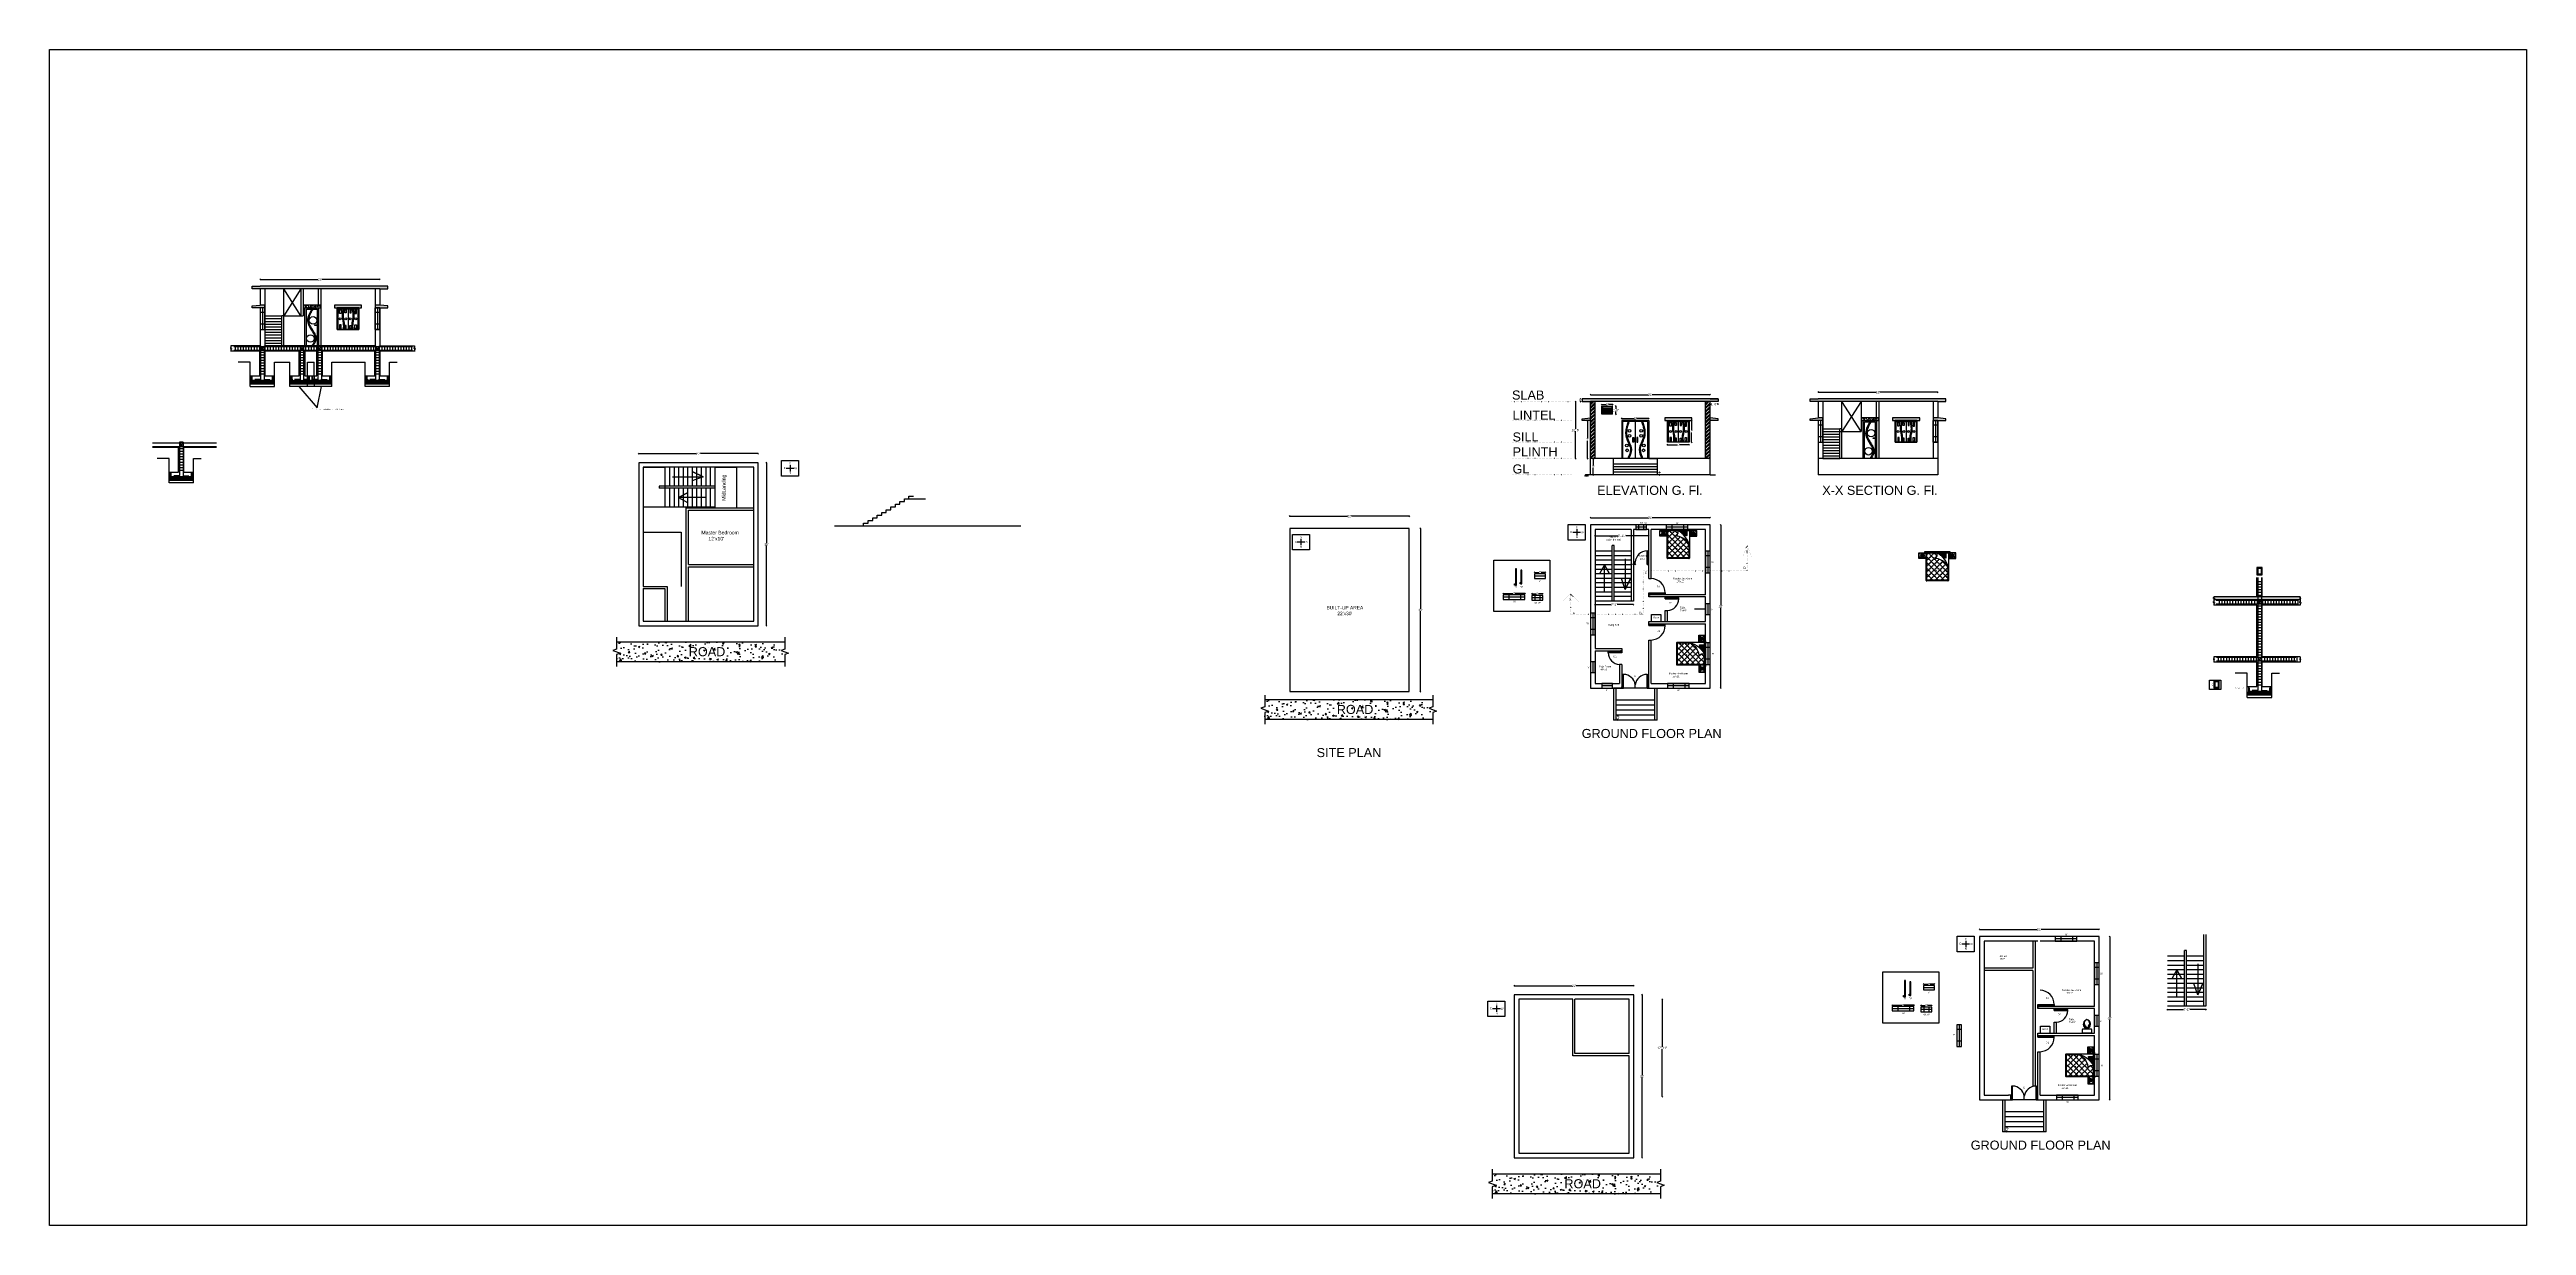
# Model space of a CAD drawing. Header units: inches. Extents: x -8688 to 264, y -379 to 2217.
# Drawn here: x -8688 to -3217, y -379 to 2217 of the extents above; entities that cross this region are included whole.
import ezdxf

# ---------------------------------------------------------------- set-up
doc = ezdxf.new("R2010")
doc.units = ezdxf.units.IN
doc.header["$MEASUREMENT"] = 0
doc.linetypes.add('ACAD_ISO03W100', pattern=[30, 12, -18])
doc.linetypes.add('ACAD_ISO07W100', pattern=[3, 0, -3])
for name, color, linetype in [('D', 140, 'Continuous'), ('D1', 211, 'Continuous'), ('D2', 230, 'Continuous'), ('K.W', 40, 'Continuous'), ('Naming', 91, 'Continuous'), ('W', 60, 'Continuous')]:
    doc.layers.add(name, color=color, linetype=linetype)
doc.layers.add('V', color=7, linetype='Continuous', true_color=0xe619d1)
doc.styles.get("Standard").update_dxf_attribs({"font": 'arial.ttf'})
doc.dimstyles.get("Standard").update_dxf_attribs({"dimtxt": 5, "dimasz": 2, "dimexe": 0.18, "dimexo": 0.0625, "dimgap": 0.09, "dimtad": 0, "dimtih": 1, "dimtoh": 1, "dimdec": 3, "dimdsep": 46, "dimlunit": 3, "dimtxsty": 'Standard', "dimblk": 'OBLIQUE', "dimcen": 2, "dimse1": 1, "dimse2": 1, "dimclrd": 2, "dimadec": 0, "dimazin": 0, "dimtfac": 1, "dimtdec": 3, "dimtofl": 0, "dimtmove": 0, "dimatfit": 3, "dimfxl": 1, "dimtolj": 1, "dimtzin": 0, "dimarcsym": 0})
pattern_1 = [(50, (-6467.232, 633.93), (7.172602, -0.627521), [0.75, -8.25]), (355, (-6467.232, 633.93), (-1.387513, 7.521921), [0.6, -6.6]), (100.45144, (-6466.6344, 633.878), (5.785088, 6.8944), [0.637402, -7.011421]), (46.1842, (-6467.232, 635.93), (10.672413, -1.655193), [1.125, -12.375]), (96.63564, (-6466.343, 635.792), (9.34662, 9.741186), [0.956103, -10.517138]), (351.18416, (-6467.232, 635.93), (9.34662, 9.741186), [0.9, -9.9]), (21, (-6466.232, 635.43), (5.96907, -4.026189), [0.75, -8.25]), (326, (-6466.232, 635.43), (2.433153, 7.2515), [0.6, -6.6]), (71.45144, (-6465.735, 635.0946), (8.402224, 3.225312), [0.637402, -7.011421]), (37.5, (-6467.232, 633.9301), (0.1215986, 3.3289385), [0, -6.52, 0, -6.7, 0, -6.625]), (7.5, (-6467.232, 633.93), (2.6306954, 3.944117), [0, -3.82, 0, -6.37, 0, -2.525]), (327.5, (-6469.462, 633.9301), (5.3382244, -0.2255487), [0, -2.5, 0, -7.8, 0, -10.35]), (317.5, (-6470.462, 633.93), (5.831862, 1.00105), [0, -3.25, 0, -5.18, 0, -7.35])]
pattern_2 = [(50, (-9908.541, 882.909), (7.172602, -0.627521), [0.75, -8.25]), (355, (-9908.541, 882.909), (-1.387513, 7.521921), [0.6, -6.6]), (100.45144, (-9907.943, 882.857), (5.785088, 6.8944), [0.637402, -7.01142]), (46.1842, (-9908.541, 884.909), (10.672413, -1.655193), [1.125, -12.375]), (96.63564, (-9907.652, 884.771), (9.34662, 9.741186), [0.956103, -10.51714]), (351.18416, (-9908.541, 884.909), (9.34662, 9.741186), [0.9, -9.9]), (21, (-9907.541, 884.409), (5.96907, -4.026189), [0.75, -8.25]), (326, (-9907.541, 884.409), (2.433153, 7.2515), [0.6, -6.6]), (71.45144, (-9907.0436, 884.0736), (8.402224, 3.225312), [0.637402, -7.01142]), (37.5, (-9908.541, 882.909), (0.1215986, 3.3289385), [0, -6.52, 0, -6.7, 0, -6.625]), (7.5, (-9908.541, 882.909), (2.6306954, 3.944117), [0, -3.82, 0, -6.37, 0, -2.525]), (327.5, (-9910.771, 882.909), (5.3382244, -0.2255487), [0, -2.5, 0, -7.8, 0, -10.35]), (317.5, (-9911.771, 882.909), (5.831862, 1.00105), [0, -3.25, 0, -5.18, 0, -7.35])]

# ---------------------------------------------------------------- blocks, each defined once
blk = doc.blocks.new('_Oblique')
at = {"color": 0, "linetype": 'ByBlock', "lineweight": -2}
blk.add_line((-0.5, -0.5), (0.5, 0.5), dxfattribs=at)
blk = doc.blocks.new('*D2')
at = {"color": 2, "lineweight": -2, "transparency": 16777216}
for p, q in [((-7104, 1304.6), (-7104, 1127.3)), ((-7104, 944.6), (-7104, 1122))]:
    blk.add_line(p, q, dxfattribs=at)
at = {"layer": 'Defpoints', "color": 0, "transparency": 16777216}
for p in [(-7122.4, 1304.6), (-7122.4, 944.6), (-7104, 944.6)]:
    blk.add_point(p, dxfattribs=at)
at = {"color": 2, "lineweight": -2, "transparency": 16777216, "xscale": 2, "yscale": 2, "zscale": 2}
for p, rotation in [((-7104, 1304.6), 90), ((-7104, 944.6), 270)]:
    blk.add_blockref('_Oblique', p, dxfattribs=dict(at, rotation=rotation))
at = {"color": 0, "transparency": 16777216, "insert": (-7104, 1124.6), "char_height": 5, "attachment_point": 5}
blk.add_mtext("\\A1;30'", dxfattribs=at)
blk = doc.blocks.new('*D3')
at = {"color": 2, "lineweight": -2, "transparency": 16777216}
for p, q in [((-7386.4, 1324.6), (-7258.7, 1324.6)), ((-7122.4, 1324.6), (-7250, 1324.6))]:
    blk.add_line(p, q, dxfattribs=at)
at = {"layer": 'Defpoints', "color": 0, "transparency": 16777216}
for p in [(-7386.4, 1324.6), (-7386.4, 1304.6), (-7122.4, 1304.6)]:
    blk.add_point(p, dxfattribs=at)
at = {"color": 2, "lineweight": -2, "transparency": 16777216, "xscale": 2, "yscale": 2, "zscale": 2, "rotation": 180}
blk.add_blockref('_Oblique', (-7386.4, 1324.6), dxfattribs=at)
at = {"color": 2, "lineweight": -2, "transparency": 16777216, "xscale": 2, "yscale": 2, "zscale": 2}
blk.add_blockref('_Oblique', (-7122.4, 1324.6), dxfattribs=at)
at = {"color": 0, "transparency": 16777216, "insert": (-7254.4, 1324.6), "char_height": 5, "attachment_point": 5}
blk.add_mtext("\\A1;22'", dxfattribs=at)
blk = doc.blocks.new('*D5')
at = {"color": 2, "lineweight": -2, "transparency": 16777216}
for p, q in [((-4996.5, 1167.2), (-4996.5, 989.8)), ((-4996.5, 807.2), (-4996.5, 984.5))]:
    blk.add_line(p, q, dxfattribs=at)
at = {"layer": 'Defpoints', "color": 0, "transparency": 16777216}
for p in [(-5020.2, 1167.2), (-5020.2, 807.2), (-4996.5, 807.2)]:
    blk.add_point(p, dxfattribs=at)
at = {"color": 2, "lineweight": -2, "transparency": 16777216, "xscale": 2, "yscale": 2, "zscale": 2}
for p, rotation in [((-4996.5, 1167.2), 90), ((-4996.5, 807.2), 270)]:
    blk.add_blockref('_Oblique', p, dxfattribs=dict(at, rotation=rotation))
at = {"color": 0, "transparency": 16777216, "insert": (-4996.5, 987.2), "char_height": 5, "attachment_point": 5}
blk.add_mtext("\\A1;30'", dxfattribs=at)
blk = doc.blocks.new('*D6')
at = {"color": 2, "lineweight": -2, "transparency": 16777216}
for p, q in [((-5948.4, 1186.6), (-5820.8, 1186.6)), ((-5684.4, 1186.6), (-5812, 1186.6))]:
    blk.add_line(p, q, dxfattribs=at)
at = {"layer": 'Defpoints', "color": 0, "transparency": 16777216}
for p in [(-5948.4, 1159.5), (-5684.4, 1186.6), (-5684.4, 1159.5)]:
    blk.add_point(p, dxfattribs=at)
at = {"color": 2, "lineweight": -2, "transparency": 16777216, "xscale": 2, "yscale": 2, "zscale": 2, "rotation": 180}
blk.add_blockref('_Oblique', (-5948.4, 1186.6), dxfattribs=at)
at = {"color": 2, "lineweight": -2, "transparency": 16777216, "xscale": 2, "yscale": 2, "zscale": 2}
blk.add_blockref('_Oblique', (-5684.4, 1186.6), dxfattribs=at)
at = {"color": 0, "transparency": 16777216, "insert": (-5816.4, 1186.6), "char_height": 5, "attachment_point": 5}
blk.add_mtext("\\A1;22'", dxfattribs=at)
blk = doc.blocks.new('*D7')
at = {"color": 2, "lineweight": -2, "transparency": 16777216}
for p, q in [((-5659.8, 1159.5), (-5659.8, 982.1)), ((-5659.8, 799.5), (-5659.8, 976.8))]:
    blk.add_line(p, q, dxfattribs=at)
at = {"layer": 'Defpoints', "color": 0, "transparency": 16777216}
for p in [(-5684.4, 1159.5), (-5684.4, 799.5), (-5659.8, 799.5)]:
    blk.add_point(p, dxfattribs=at)
at = {"color": 2, "lineweight": -2, "transparency": 16777216, "xscale": 2, "yscale": 2, "zscale": 2}
for p, rotation in [((-5659.8, 1159.5), 90), ((-5659.8, 799.5), 270)]:
    blk.add_blockref('_Oblique', p, dxfattribs=dict(at, rotation=rotation))
at = {"color": 0, "transparency": 16777216, "insert": (-5659.8, 979.5), "char_height": 5, "attachment_point": 5}
blk.add_mtext("\\A1;30'", dxfattribs=at)
blk = doc.blocks.new('*D8')
at = {"color": 2, "lineweight": -2, "transparency": 16777216}
for p, q in [((-5278.2, 1313.6), (-5278.2, 1298.3)), ((-5278.2, 1277.6), (-5278.2, 1293))]:
    blk.add_line(p, q, dxfattribs=at)
at = {"layer": 'Defpoints', "color": 0, "transparency": 16777216}
for p in [(-5284.2, 1313.6), (-5278.2, 1313.6), (-5284.2, 1277.6)]:
    blk.add_point(p, dxfattribs=at)
at = {"color": 2, "lineweight": -2, "transparency": 16777216, "xscale": 2, "yscale": 2, "zscale": 2}
for p, rotation in [((-5278.2, 1313.6), 90), ((-5278.2, 1277.6), 270)]:
    blk.add_blockref('_Oblique', p, dxfattribs=dict(at, rotation=rotation))
at = {"color": 0, "transparency": 16777216, "insert": (-5278.2, 1295.6), "char_height": 5, "attachment_point": 5}
blk.add_mtext("\\A1;3'", dxfattribs=at)
blk = doc.blocks.new('*D9')
at = {"color": 2, "lineweight": -2, "transparency": 16777216}
for p, q in [((-5317, 1439.6), (-5317, 1379.3)), ((-5317, 1313.6), (-5317, 1374))]:
    blk.add_line(p, q, dxfattribs=at)
at = {"layer": 'Defpoints', "color": 0, "transparency": 16777216}
for p in [(-5284.2, 1439.6), (-5317, 1313.6), (-5284.2, 1313.6)]:
    blk.add_point(p, dxfattribs=at)
at = {"color": 2, "lineweight": -2, "transparency": 16777216, "xscale": 2, "yscale": 2, "zscale": 2}
for p, rotation in [((-5317, 1439.6), 90), ((-5317, 1313.6), 270)]:
    blk.add_blockref('_Oblique', p, dxfattribs=dict(at, rotation=rotation))
at = {"color": 0, "transparency": 16777216, "insert": (-5317, 1376.6), "char_height": 5, "attachment_point": 5}
blk.add_mtext('\\A1;10\'-6"', dxfattribs=at)
blk = doc.blocks.new('*D10')
at = {"color": 2, "lineweight": -2, "transparency": 16777216}
for p, q in [((-5306.2, 1445.6), (-5306.2, 1445.3)), ((-5306.2, 1439.6), (-5306.2, 1440))]:
    blk.add_line(p, q, dxfattribs=at)
at = {"layer": 'Defpoints', "color": 0, "transparency": 16777216}
for p in [(-5306.2, 1445.6), (-5302.2, 1445.6), (-5302.2, 1439.6)]:
    blk.add_point(p, dxfattribs=at)
at = {"color": 2, "lineweight": -2, "transparency": 16777216, "xscale": 2, "yscale": 2, "zscale": 2}
for p, rotation in [((-5306.2, 1445.6), 90), ((-5306.2, 1439.6), 270)]:
    blk.add_blockref('_Oblique', p, dxfattribs=dict(at, rotation=rotation))
at = {"color": 0, "transparency": 16777216, "insert": (-5306.2, 1442.6), "char_height": 5, "attachment_point": 5}
blk.add_mtext('\\A1;6"', dxfattribs=at)
blk = doc.blocks.new('*D11')
at = {"color": 2, "lineweight": -2, "transparency": 16777216}
for p, q in [((-5413.3, 1015.2), (-5403.8, 1015.2)), ((-5389.3, 1015.2), (-5398.9, 1015.2))]:
    blk.add_line(p, q, dxfattribs=at)
at = {"layer": 'Defpoints', "color": 0, "transparency": 16777216}
for p in [(-5413.3, 1015.2), (-5413.3, 1001.3), (-5389.3, 1001.3)]:
    blk.add_point(p, dxfattribs=at)
at = {"color": 2, "lineweight": -2, "transparency": 16777216, "xscale": 2, "yscale": 2, "zscale": 2, "rotation": 180}
blk.add_blockref('_Oblique', (-5413.3, 1015.2), dxfattribs=at)
at = {"color": 2, "lineweight": -2, "transparency": 16777216, "xscale": 2, "yscale": 2, "zscale": 2}
blk.add_blockref('_Oblique', (-5389.3, 1015.2), dxfattribs=at)
at = {"color": 0, "transparency": 16777216, "insert": (-5401.3, 1015.2), "char_height": 5, "attachment_point": 5}
blk.add_mtext("\\A1;2'", dxfattribs=at)
blk = doc.blocks.new('*D12')
at = {"color": 2, "lineweight": -2, "transparency": 16777216}
for p, q in [((-5477, 1015.9), (-5455.5, 1015.9)), ((-5429, 1015.9), (-5450.5, 1015.9))]:
    blk.add_line(p, q, dxfattribs=at)
at = {"layer": 'Defpoints', "color": 0, "transparency": 16777216}
for p in [(-5477, 1015.9), (-5477, 1013), (-5429, 1013)]:
    blk.add_point(p, dxfattribs=at)
at = {"color": 2, "lineweight": -2, "transparency": 16777216, "xscale": 2, "yscale": 2, "zscale": 2, "rotation": 180}
blk.add_blockref('_Oblique', (-5477, 1015.9), dxfattribs=at)
at = {"color": 2, "lineweight": -2, "transparency": 16777216, "xscale": 2, "yscale": 2, "zscale": 2}
blk.add_blockref('_Oblique', (-5429, 1015.9), dxfattribs=at)
at = {"color": 0, "transparency": 16777216, "insert": (-5453, 1015.9), "char_height": 5, "attachment_point": 5}
blk.add_mtext("\\A1;4'", dxfattribs=at)
blk = doc.blocks.new('*D13')
at = {"color": 2, "lineweight": -2, "transparency": 16777216}
for p, q in [((-5407.7, 1062.4), (-5398.2, 1062.4)), ((-5383.7, 1062.4), (-5393.3, 1062.4))]:
    blk.add_line(p, q, dxfattribs=at)
at = {"layer": 'Defpoints', "color": 0, "transparency": 16777216}
for p in [(-5407.7, 1062.4), (-5407.7, 1059.4), (-5383.7, 1059.4)]:
    blk.add_point(p, dxfattribs=at)
at = {"color": 2, "lineweight": -2, "transparency": 16777216, "xscale": 2, "yscale": 2, "zscale": 2, "rotation": 180}
blk.add_blockref('_Oblique', (-5407.7, 1062.4), dxfattribs=at)
at = {"color": 2, "lineweight": -2, "transparency": 16777216, "xscale": 2, "yscale": 2, "zscale": 2}
blk.add_blockref('_Oblique', (-5383.7, 1062.4), dxfattribs=at)
at = {"color": 0, "transparency": 16777216, "insert": (-5395.7, 1062.4), "char_height": 5, "attachment_point": 5}
blk.add_mtext("\\A1;2'", dxfattribs=at)
blk = doc.blocks.new('*D14')
at = {"color": 2, "lineweight": -2, "transparency": 16777216}
for p, q in [((-5290.8, 1397.6), (-5290.8, 1358.2)), ((-5290.8, 1313.6), (-5290.8, 1353))]:
    blk.add_line(p, q, dxfattribs=at)
at = {"layer": 'Defpoints', "color": 0, "transparency": 16777216}
for p in [(-5290.8, 1397.6), (-5284.2, 1397.6), (-5284.2, 1313.6)]:
    blk.add_point(p, dxfattribs=at)
at = {"color": 2, "lineweight": -2, "transparency": 16777216, "xscale": 2, "yscale": 2, "zscale": 2}
for p, rotation in [((-5290.8, 1397.6), 90), ((-5290.8, 1313.6), 270)]:
    blk.add_blockref('_Oblique', p, dxfattribs=dict(at, rotation=rotation))
at = {"color": 0, "transparency": 16777216, "insert": (-5290.8, 1355.6), "char_height": 5, "attachment_point": 5}
blk.add_mtext("\\A1;7'", dxfattribs=at)
blk = doc.blocks.new('*D15')
at = {"color": 2, "lineweight": -2, "transparency": 16777216}
for p, q in [((-5228.1, 1429.6), (-5228.1, 1423.3)), ((-5228.1, 1411.6), (-5228.1, 1418))]:
    blk.add_line(p, q, dxfattribs=at)
at = {"layer": 'Defpoints', "color": 0, "transparency": 16777216}
for p in [(-5235.2, 1429.6), (-5235.2, 1411.6), (-5228.1, 1411.6)]:
    blk.add_point(p, dxfattribs=at)
at = {"color": 2, "lineweight": -2, "transparency": 16777216, "xscale": 2, "yscale": 2, "zscale": 2}
for p, rotation in [((-5228.1, 1429.6), 90), ((-5228.1, 1411.6), 270)]:
    blk.add_blockref('_Oblique', p, dxfattribs=dict(at, rotation=rotation))
at = {"color": 0, "transparency": 16777216, "insert": (-5228.1, 1420.6), "char_height": 5, "attachment_point": 5}
blk.add_mtext('\\A1;1\'-6"', dxfattribs=at)
blk = doc.blocks.new('*D16')
at = {"color": 2, "lineweight": -2, "transparency": 16777216}
for p, q in [((-5259.2, 1433), (-5249.6, 1433)), ((-5235.2, 1433), (-5244.7, 1433))]:
    blk.add_line(p, q, dxfattribs=at)
at = {"layer": 'Defpoints', "color": 0, "transparency": 16777216}
for p in [(-5259.2, 1433), (-5259.2, 1429.6), (-5235.2, 1429.6)]:
    blk.add_point(p, dxfattribs=at)
at = {"color": 2, "lineweight": -2, "transparency": 16777216, "xscale": 2, "yscale": 2, "zscale": 2, "rotation": 180}
blk.add_blockref('_Oblique', (-5259.2, 1433), dxfattribs=at)
at = {"color": 2, "lineweight": -2, "transparency": 16777216, "xscale": 2, "yscale": 2, "zscale": 2}
blk.add_blockref('_Oblique', (-5235.2, 1433), dxfattribs=at)
at = {"color": 0, "transparency": 16777216, "insert": (-5247.2, 1433), "char_height": 5, "attachment_point": 5}
blk.add_mtext("\\A1;2'", dxfattribs=at)
blk = doc.blocks.new('*D17')
at = {"color": 2, "lineweight": -2, "transparency": 16777216}
for p, q in [((-5060.8, 1397.6), (-5060.8, 1376.2)), ((-5060.8, 1349.6), (-5060.8, 1371))]:
    blk.add_line(p, q, dxfattribs=at)
at = {"layer": 'Defpoints', "color": 0, "transparency": 16777216}
for p in [(-5066.2, 1397.6), (-5060.8, 1397.6), (-5066.2, 1349.6)]:
    blk.add_point(p, dxfattribs=at)
at = {"color": 2, "lineweight": -2, "transparency": 16777216, "xscale": 2, "yscale": 2, "zscale": 2}
for p, rotation in [((-5060.8, 1397.6), 90), ((-5060.8, 1349.6), 270)]:
    blk.add_blockref('_Oblique', p, dxfattribs=dict(at, rotation=rotation))
at = {"color": 0, "transparency": 16777216, "insert": (-5060.8, 1373.6), "char_height": 5, "attachment_point": 5}
blk.add_mtext("\\A1;4'", dxfattribs=at)
blk = doc.blocks.new('*D18')
at = {"color": 2, "lineweight": -2, "transparency": 16777216}
for p, q in [((-5114.2, 1344.4), (-5092.7, 1344.4)), ((-5066.2, 1344.4), (-5087.7, 1344.4))]:
    blk.add_line(p, q, dxfattribs=at)
at = {"layer": 'Defpoints', "color": 0, "transparency": 16777216}
for p in [(-5114.2, 1349.6), (-5114.2, 1344.4), (-5066.2, 1349.6)]:
    blk.add_point(p, dxfattribs=at)
at = {"color": 2, "lineweight": -2, "transparency": 16777216, "xscale": 2, "yscale": 2, "zscale": 2, "rotation": 180}
blk.add_blockref('_Oblique', (-5114.2, 1344.4), dxfattribs=at)
at = {"color": 2, "lineweight": -2, "transparency": 16777216, "xscale": 2, "yscale": 2, "zscale": 2}
blk.add_blockref('_Oblique', (-5066.2, 1344.4), dxfattribs=at)
at = {"color": 0, "transparency": 16777216, "insert": (-5090.2, 1344.4), "char_height": 5, "attachment_point": 5}
blk.add_mtext("\\A1;4'", dxfattribs=at)
blk = doc.blocks.new('*D19')
at = {"color": 2, "lineweight": -2, "transparency": 16777216}
for p, q in [((-5215.2, 1402.1), (-5187.6, 1402.1)), ((-5155.2, 1402.1), (-5182.8, 1402.1))]:
    blk.add_line(p, q, dxfattribs=at)
at = {"layer": 'Defpoints', "color": 0, "transparency": 16777216}
for p in [(-5215.2, 1402.1), (-5215.2, 1397.6), (-5155.2, 1397.6)]:
    blk.add_point(p, dxfattribs=at)
at = {"color": 2, "lineweight": -2, "transparency": 16777216, "xscale": 2, "yscale": 2, "zscale": 2, "rotation": 180}
blk.add_blockref('_Oblique', (-5215.2, 1402.1), dxfattribs=at)
at = {"color": 2, "lineweight": -2, "transparency": 16777216, "xscale": 2, "yscale": 2, "zscale": 2}
blk.add_blockref('_Oblique', (-5155.2, 1402.1), dxfattribs=at)
at = {"color": 0, "transparency": 16777216, "insert": (-5185.2, 1402.1), "char_height": 5, "attachment_point": 5}
blk.add_mtext("\\A1;5'", dxfattribs=at)
blk = doc.blocks.new('*D20')
at = {"color": 2, "lineweight": -2, "transparency": 16777216}
for p, q in [((-5131.8, 1283.6), (-5131.8, 1283.3)), ((-5131.8, 1277.6), (-5131.8, 1278))]:
    blk.add_line(p, q, dxfattribs=at)
at = {"layer": 'Defpoints', "color": 0, "transparency": 16777216}
for p in [(-5137.2, 1283.6), (-5137.2, 1277.6), (-5131.8, 1283.6)]:
    blk.add_point(p, dxfattribs=at)
at = {"color": 2, "lineweight": -2, "transparency": 16777216, "xscale": 2, "yscale": 2, "zscale": 2}
for p, rotation in [((-5131.8, 1283.6), 90), ((-5131.8, 1277.6), 270)]:
    blk.add_blockref('_Oblique', p, dxfattribs=dict(at, rotation=rotation))
at = {"color": 0, "transparency": 16777216, "insert": (-5131.8, 1280.6), "char_height": 5, "attachment_point": 5}
blk.add_mtext('\\A1;6"', dxfattribs=at)
blk = doc.blocks.new('*D21')
at = {"color": 2, "lineweight": -2, "transparency": 16777216}
for p, q in [((-5223.7, 747.2), (-5223.7, 744.3)), ((-5223.7, 736.2), (-5223.7, 739.1))]:
    blk.add_line(p, q, dxfattribs=at)
at = {"layer": 'Defpoints', "color": 0, "transparency": 16777216}
for p in [(-5228.2, 747.2), (-5228.2, 736.2), (-5223.7, 747.2)]:
    blk.add_point(p, dxfattribs=at)
at = {"color": 2, "lineweight": -2, "transparency": 16777216, "xscale": 2, "yscale": 2, "zscale": 2}
for p, rotation in [((-5223.7, 747.2), 90), ((-5223.7, 736.2), 270)]:
    blk.add_blockref('_Oblique', p, dxfattribs=dict(at, rotation=rotation))
at = {"color": 0, "transparency": 16777216, "insert": (-5223.7, 741.7), "char_height": 5, "attachment_point": 5}
blk.add_mtext('\\A1;11"', dxfattribs=at)
blk = doc.blocks.new('*D22')
at = {"color": 2, "lineweight": -2, "transparency": 16777216}
for p, q in [((-5189.2, 1080.2), (-5191.2, 1080.2)), ((-5185.2, 1080.2), (-5189.2, 1080.2))]:
    blk.add_line(p, q, dxfattribs=at)
at = {"layer": 'Defpoints', "color": 0, "transparency": 16777216}
for p in [(-5189.2, 1080.2), (-5189.2, 1080.2), (-5185.2, 1080.2)]:
    blk.add_point(p, dxfattribs=at)
at = {"color": 2, "lineweight": -2, "transparency": 16777216, "xscale": 2, "yscale": 2, "zscale": 2, "rotation": 180}
blk.add_blockref('_Oblique', (-5189.2, 1080.2), dxfattribs=at)
at = {"color": 2, "lineweight": -2, "transparency": 16777216, "xscale": 2, "yscale": 2, "zscale": 2}
blk.add_blockref('_Oblique', (-5185.2, 1080.2), dxfattribs=at)
at = {"color": 0, "transparency": 16777216, "insert": (-5194.2, 1080.2), "char_height": 5, "attachment_point": 5}
blk.add_mtext('\\A1;4"', dxfattribs=at)
blk = doc.blocks.new('*D23')
at = {"color": 2, "lineweight": -2, "transparency": 16777216}
for p, q in [((-5274.2, 991.5), (-5238.4, 991.5)), ((-5189.2, 991.5), (-5224.9, 991.5))]:
    blk.add_line(p, q, dxfattribs=at)
at = {"layer": 'Defpoints', "color": 0, "transparency": 16777216}
for p in [(-5274.2, 999.2), (-5274.2, 991.5), (-5189.2, 999.2)]:
    blk.add_point(p, dxfattribs=at)
at = {"color": 2, "lineweight": -2, "transparency": 16777216, "xscale": 2, "yscale": 2, "zscale": 2, "rotation": 180}
blk.add_blockref('_Oblique', (-5274.2, 991.5), dxfattribs=at)
at = {"color": 2, "lineweight": -2, "transparency": 16777216, "xscale": 2, "yscale": 2, "zscale": 2}
blk.add_blockref('_Oblique', (-5189.2, 991.5), dxfattribs=at)
at = {"color": 0, "transparency": 16777216, "insert": (-5231.7, 991.5), "char_height": 5, "attachment_point": 5}
blk.add_mtext('\\A1;7\'-1"', dxfattribs=at)
blk = doc.blocks.new('*D24')
at = {"color": 2, "lineweight": -2, "transparency": 16777216}
for p, q in [((-4781.1, 1460.3), (-4653.4, 1460.3)), ((-4517.1, 1460.3), (-4644.7, 1460.3))]:
    blk.add_line(p, q, dxfattribs=at)
at = {"layer": 'Defpoints', "color": 0, "transparency": 16777216}
for p in [(-4781.1, 1460.3), (-4781.1, 1439.6), (-4517.1, 1445.6)]:
    blk.add_point(p, dxfattribs=at)
at = {"color": 2, "lineweight": -2, "transparency": 16777216, "xscale": 2, "yscale": 2, "zscale": 2, "rotation": 180}
blk.add_blockref('_Oblique', (-4781.1, 1460.3), dxfattribs=at)
at = {"color": 2, "lineweight": -2, "transparency": 16777216, "xscale": 2, "yscale": 2, "zscale": 2}
blk.add_blockref('_Oblique', (-4517.1, 1460.3), dxfattribs=at)
at = {"color": 0, "transparency": 16777216, "insert": (-4649.1, 1460.3), "char_height": 5, "attachment_point": 5}
blk.add_mtext("\\A1;22'", dxfattribs=at)
blk = doc.blocks.new('*D25')
at = {"color": 2, "lineweight": -2, "transparency": 16777216}
for p, q in [((-5284.2, 1454.6), (-5156.5, 1454.6)), ((-5020.2, 1454.6), (-5147.8, 1454.6))]:
    blk.add_line(p, q, dxfattribs=at)
at = {"layer": 'Defpoints', "color": 0, "transparency": 16777216}
for p in [(-5284.2, 1454.6), (-5284.2, 1439.6), (-5020.2, 1439.6)]:
    blk.add_point(p, dxfattribs=at)
at = {"color": 2, "lineweight": -2, "transparency": 16777216, "xscale": 2, "yscale": 2, "zscale": 2, "rotation": 180}
blk.add_blockref('_Oblique', (-5284.2, 1454.6), dxfattribs=at)
at = {"color": 2, "lineweight": -2, "transparency": 16777216, "xscale": 2, "yscale": 2, "zscale": 2}
blk.add_blockref('_Oblique', (-5020.2, 1454.6), dxfattribs=at)
at = {"color": 0, "transparency": 16777216, "insert": (-5152.2, 1454.6), "char_height": 5, "attachment_point": 5}
blk.add_mtext("\\A1;22'", dxfattribs=at)
blk = doc.blocks.new('*D26')
at = {"color": 2, "lineweight": -2, "transparency": 16777216}
for p, q in [((-5020.2, 1434), (-5017.7, 1434)), ((-5002.2, 1434), (-5004.7, 1434))]:
    blk.add_line(p, q, dxfattribs=at)
at = {"layer": 'Defpoints', "color": 0, "transparency": 16777216}
for p in [(-5020.2, 1439.6), (-5002.2, 1439.6), (-5002.2, 1434)]:
    blk.add_point(p, dxfattribs=at)
at = {"color": 2, "lineweight": -2, "transparency": 16777216, "xscale": 2, "yscale": 2, "zscale": 2, "rotation": 180}
blk.add_blockref('_Oblique', (-5020.2, 1434), dxfattribs=at)
at = {"color": 2, "lineweight": -2, "transparency": 16777216, "xscale": 2, "yscale": 2, "zscale": 2}
blk.add_blockref('_Oblique', (-5002.2, 1434), dxfattribs=at)
at = {"color": 0, "transparency": 16777216, "insert": (-5011.2, 1434), "char_height": 5, "attachment_point": 5}
blk.add_mtext('\\A1;1\'-6"', dxfattribs=at)
blk = doc.blocks.new('*D27')
at = {"color": 2, "lineweight": -2, "transparency": 16777216}
for p, q in [((-8222.4, 1709.3), (-8094.8, 1709.3)), ((-7958.4, 1709.3), (-8086, 1709.3))]:
    blk.add_line(p, q, dxfattribs=at)
at = {"layer": 'Defpoints', "color": 0, "transparency": 16777216}
for p in [(-8222.4, 1709.3), (-8222.4, 1688.6), (-7958.4, 1694.6)]:
    blk.add_point(p, dxfattribs=at)
at = {"color": 2, "lineweight": -2, "transparency": 16777216, "xscale": 2, "yscale": 2, "zscale": 2, "rotation": 180}
blk.add_blockref('_Oblique', (-8222.4, 1709.3), dxfattribs=at)
at = {"color": 2, "lineweight": -2, "transparency": 16777216, "xscale": 2, "yscale": 2, "zscale": 2}
blk.add_blockref('_Oblique', (-7958.4, 1709.3), dxfattribs=at)
at = {"color": 0, "transparency": 16777216, "insert": (-8090.4, 1709.3), "char_height": 5, "attachment_point": 5}
blk.add_mtext("\\A1;22'", dxfattribs=at)
blk = doc.blocks.new('*U28')
at = {"color": 1}
blk.add_line((6.1, 8), (6.1, 0), dxfattribs=at)
blk = doc.blocks.new('*U29')
at = {"color": 0, "linetype": 'ByBlock', "lineweight": -2, "transparency": 16777216}
for p in [(-3901.9, 992.3), (-3895.9, 992.3), (-3889.9, 992.3), (-3883.9, 992.3), (-3877.9, 992.3), (-3871.9, 992.3), (-3865.9, 992.3), (-3859.9, 992.3), (-3853.9, 992.3), (-3847.9, 992.3), (-3841.9, 992.3), (-3835.9, 992.3), (-3829.9, 992.3), (-3823.9, 992.3), (-3817.9, 992.3), (-3811.9, 992.3), (-3805.9, 992.3), (-3799.9, 992.3), (-3793.9, 992.3), (-3787.9, 992.3), (-3781.9, 992.3), (-3775.9, 992.3), (-3769.9, 992.3), (-3763.9, 992.3), (-3757.9, 992.3), (-3751.9, 992.3), (-3745.9, 992.3), (-3739.9, 992.3), (-3733.9, 992.3), (-3727.9, 992.3)]:
    blk.add_blockref('*U28', p, dxfattribs=at)
blk = doc.blocks.new('*D30')
at = {"color": 2, "lineweight": -2, "transparency": 16777216}
for p, q in [((-5284.2, 1183.1), (-5156.5, 1183.1)), ((-5020.2, 1183.1), (-5147.8, 1183.1))]:
    blk.add_line(p, q, dxfattribs=at)
at = {"layer": 'Defpoints', "color": 0, "transparency": 16777216}
for p in [(-5284.2, 1183.1), (-5284.2, 1167.2), (-5020.2, 1167.2)]:
    blk.add_point(p, dxfattribs=at)
at = {"color": 2, "lineweight": -2, "transparency": 16777216, "xscale": 2, "yscale": 2, "zscale": 2, "rotation": 180}
blk.add_blockref('_Oblique', (-5284.2, 1183.1), dxfattribs=at)
at = {"color": 2, "lineweight": -2, "transparency": 16777216, "xscale": 2, "yscale": 2, "zscale": 2}
blk.add_blockref('_Oblique', (-5020.2, 1183.1), dxfattribs=at)
at = {"color": 0, "transparency": 16777216, "insert": (-5152.2, 1183.1), "char_height": 5, "attachment_point": 5}
blk.add_mtext("\\A1;22'", dxfattribs=at)
blk = doc.blocks.new('*D31')
at = {"color": 2, "lineweight": -2, "transparency": 16777216}
for p, q in [((-5274.2, 1143.2), (-5223.3, 1143.2)), ((-5155.2, 1143.2), (-5206, 1143.2))]:
    blk.add_line(p, q, dxfattribs=at)
at = {"layer": 'Defpoints', "color": 0, "transparency": 16777216}
for p in [(-5274.2, 1157.2), (-5155.2, 1157.2), (-5274.2, 1143.2)]:
    blk.add_point(p, dxfattribs=at)
at = {"color": 2, "lineweight": -2, "transparency": 16777216, "xscale": 2, "yscale": 2, "zscale": 2, "rotation": 180}
blk.add_blockref('_Oblique', (-5274.2, 1143.2), dxfattribs=at)
at = {"color": 2, "lineweight": -2, "transparency": 16777216, "xscale": 2, "yscale": 2, "zscale": 2}
blk.add_blockref('_Oblique', (-5155.2, 1143.2), dxfattribs=at)
at = {"color": 0, "transparency": 16777216, "insert": (-5214.7, 1143.2), "char_height": 5, "attachment_point": 5}
blk.add_mtext('\\A1;9\'-11"', dxfattribs=at)
blk = doc.blocks.new('*D34')
at = {"color": 2, "lineweight": -2, "transparency": 16777216}
for p, q in [((-5170, 130.2), (-5170, -47.2)), ((-5170, -229.8), (-5170, -52.5))]:
    blk.add_line(p, q, dxfattribs=at)
at = {"layer": 'Defpoints', "color": 0, "transparency": 16777216}
for p in [(-5188.4, 130.2), (-5188.4, -229.8), (-5170, -229.8)]:
    blk.add_point(p, dxfattribs=at)
at = {"color": 2, "lineweight": -2, "transparency": 16777216, "xscale": 2, "yscale": 2, "zscale": 2}
for p, rotation in [((-5170, 130.2), 90), ((-5170, -229.8), 270)]:
    blk.add_blockref('_Oblique', p, dxfattribs=dict(at, rotation=rotation))
at = {"color": 0, "transparency": 16777216, "insert": (-5170, -49.8), "char_height": 5, "attachment_point": 5}
blk.add_mtext("\\A1;30'", dxfattribs=at)
blk = doc.blocks.new('*D35')
at = {"color": 2, "lineweight": -2, "transparency": 16777216}
for p, q in [((-5452.4, 150.1), (-5324.7, 150.1)), ((-5188.4, 150.1), (-5316, 150.1))]:
    blk.add_line(p, q, dxfattribs=at)
at = {"layer": 'Defpoints', "color": 0, "transparency": 16777216}
for p in [(-5452.4, 150.1), (-5452.4, 130.2), (-5188.4, 130.2)]:
    blk.add_point(p, dxfattribs=at)
at = {"color": 2, "lineweight": -2, "transparency": 16777216, "xscale": 2, "yscale": 2, "zscale": 2, "rotation": 180}
blk.add_blockref('_Oblique', (-5452.4, 150.1), dxfattribs=at)
at = {"color": 2, "lineweight": -2, "transparency": 16777216, "xscale": 2, "yscale": 2, "zscale": 2}
blk.add_blockref('_Oblique', (-5188.4, 150.1), dxfattribs=at)
at = {"color": 0, "transparency": 16777216, "insert": (-5320.4, 150.1), "char_height": 5, "attachment_point": 5}
blk.add_mtext("\\A1;22'", dxfattribs=at)
blk = doc.blocks.new('*D36')
at = {"color": 2, "lineweight": -2, "transparency": 16777216}
for p, q in [((-5125.7, 120.2), (-5125.7, 15.3)), ((-5125.7, -94.8), (-5125.7, 10.1))]:
    blk.add_line(p, q, dxfattribs=at)
at = {"layer": 'Defpoints', "color": 0, "transparency": 16777216}
for p in [(-5198.4, 120.2), (-5125.7, 120.2), (-5198.4, -94.8)]:
    blk.add_point(p, dxfattribs=at)
at = {"color": 2, "lineweight": -2, "transparency": 16777216, "xscale": 2, "yscale": 2, "zscale": 2}
for p, rotation in [((-5125.7, 120.2), 90), ((-5125.7, -94.8), 270)]:
    blk.add_blockref('_Oblique', p, dxfattribs=dict(at, rotation=rotation))
at = {"color": 0, "transparency": 16777216, "insert": (-5125.7, 12.7), "char_height": 5, "attachment_point": 5}
blk.add_mtext('\\A1;17\'-11"', dxfattribs=at)
blk = doc.blocks.new('*D37')
at = {"color": 2, "lineweight": -2, "transparency": 16777216}
for p, q in [((-4137.3, 258.5), (-4137.3, 81.1)), ((-4137.3, -101.5), (-4137.3, 75.8))]:
    blk.add_line(p, q, dxfattribs=at)
at = {"layer": 'Defpoints', "color": 0, "transparency": 16777216}
for p in [(-4161, 258.5), (-4161, -101.5), (-4137.3, -101.5)]:
    blk.add_point(p, dxfattribs=at)
at = {"color": 2, "lineweight": -2, "transparency": 16777216, "xscale": 2, "yscale": 2, "zscale": 2}
for p, rotation in [((-4137.3, 258.5), 90), ((-4137.3, -101.5), 270)]:
    blk.add_blockref('_Oblique', p, dxfattribs=dict(at, rotation=rotation))
at = {"color": 0, "transparency": 16777216, "insert": (-4137.3, 78.5), "char_height": 5, "attachment_point": 5}
blk.add_mtext("\\A1;30'", dxfattribs=at)
blk = doc.blocks.new('*D38')
at = {"color": 2, "lineweight": -2, "transparency": 16777216}
for p, q in [((-4554.2, 106.5), (-4544.6, 106.5)), ((-4530.2, 106.5), (-4539.7, 106.5))]:
    blk.add_line(p, q, dxfattribs=at)
at = {"layer": 'Defpoints', "color": 0, "transparency": 16777216}
for p in [(-4554.2, 106.5), (-4554.2, 92.6), (-4530.2, 92.6)]:
    blk.add_point(p, dxfattribs=at)
at = {"color": 2, "lineweight": -2, "transparency": 16777216, "xscale": 2, "yscale": 2, "zscale": 2, "rotation": 180}
blk.add_blockref('_Oblique', (-4554.2, 106.5), dxfattribs=at)
at = {"color": 2, "lineweight": -2, "transparency": 16777216, "xscale": 2, "yscale": 2, "zscale": 2}
blk.add_blockref('_Oblique', (-4530.2, 106.5), dxfattribs=at)
at = {"color": 0, "transparency": 16777216, "insert": (-4542.2, 106.5), "char_height": 5, "attachment_point": 5}
blk.add_mtext("\\A1;2'", dxfattribs=at)
blk = doc.blocks.new('*D39')
at = {"color": 2, "lineweight": -2, "transparency": 16777216}
for p, q in [((-4617.8, 107.2), (-4596.3, 107.2)), ((-4569.8, 107.2), (-4591.3, 107.2))]:
    blk.add_line(p, q, dxfattribs=at)
at = {"layer": 'Defpoints', "color": 0, "transparency": 16777216}
for p in [(-4617.8, 107.2), (-4617.8, 104.3), (-4569.8, 104.3)]:
    blk.add_point(p, dxfattribs=at)
at = {"color": 2, "lineweight": -2, "transparency": 16777216, "xscale": 2, "yscale": 2, "zscale": 2, "rotation": 180}
blk.add_blockref('_Oblique', (-4617.8, 107.2), dxfattribs=at)
at = {"color": 2, "lineweight": -2, "transparency": 16777216, "xscale": 2, "yscale": 2, "zscale": 2}
blk.add_blockref('_Oblique', (-4569.8, 107.2), dxfattribs=at)
at = {"color": 0, "transparency": 16777216, "insert": (-4593.8, 107.2), "char_height": 5, "attachment_point": 5}
blk.add_mtext("\\A1;4'", dxfattribs=at)
blk = doc.blocks.new('*D40')
at = {"color": 2, "lineweight": -2, "transparency": 16777216}
for p, q in [((-4548.6, 153.7), (-4539, 153.7)), ((-4524.6, 153.7), (-4534.1, 153.7))]:
    blk.add_line(p, q, dxfattribs=at)
at = {"layer": 'Defpoints', "color": 0, "transparency": 16777216}
for p in [(-4548.6, 153.7), (-4548.6, 150.7), (-4524.6, 150.7)]:
    blk.add_point(p, dxfattribs=at)
at = {"color": 2, "lineweight": -2, "transparency": 16777216, "xscale": 2, "yscale": 2, "zscale": 2, "rotation": 180}
blk.add_blockref('_Oblique', (-4548.6, 153.7), dxfattribs=at)
at = {"color": 2, "lineweight": -2, "transparency": 16777216, "xscale": 2, "yscale": 2, "zscale": 2}
blk.add_blockref('_Oblique', (-4524.6, 153.7), dxfattribs=at)
at = {"color": 0, "transparency": 16777216, "insert": (-4536.6, 153.7), "char_height": 5, "attachment_point": 5}
blk.add_mtext("\\A1;2'", dxfattribs=at)
blk = doc.blocks.new('*D41')
at = {"color": 2, "lineweight": -2, "transparency": 16777216}
for p, q in [((-4364.6, -161.5), (-4364.6, -164.4)), ((-4364.6, -172.5), (-4364.6, -169.6))]:
    blk.add_line(p, q, dxfattribs=at)
at = {"layer": 'Defpoints', "color": 0, "transparency": 16777216}
for p in [(-4369, -161.5), (-4364.6, -161.5), (-4369, -172.5)]:
    blk.add_point(p, dxfattribs=at)
at = {"color": 2, "lineweight": -2, "transparency": 16777216, "xscale": 2, "yscale": 2, "zscale": 2}
for p, rotation in [((-4364.6, -161.5), 90), ((-4364.6, -172.5), 270)]:
    blk.add_blockref('_Oblique', p, dxfattribs=dict(at, rotation=rotation))
at = {"color": 0, "transparency": 16777216, "insert": (-4364.6, -167), "char_height": 5, "attachment_point": 5}
blk.add_mtext('\\A1;11"', dxfattribs=at)
blk = doc.blocks.new('*D42')
at = {"color": 2, "lineweight": -2, "transparency": 16777216}
for p, q in [((-4425, 274.4), (-4297.4, 274.4)), ((-4161, 274.4), (-4288.6, 274.4))]:
    blk.add_line(p, q, dxfattribs=at)
at = {"layer": 'Defpoints', "color": 0, "transparency": 16777216}
for p in [(-4425, 274.4), (-4425, 258.5), (-4161, 258.5)]:
    blk.add_point(p, dxfattribs=at)
at = {"color": 2, "lineweight": -2, "transparency": 16777216, "xscale": 2, "yscale": 2, "zscale": 2, "rotation": 180}
blk.add_blockref('_Oblique', (-4425, 274.4), dxfattribs=at)
at = {"color": 2, "lineweight": -2, "transparency": 16777216, "xscale": 2, "yscale": 2, "zscale": 2}
blk.add_blockref('_Oblique', (-4161, 274.4), dxfattribs=at)
at = {"color": 0, "transparency": 16777216, "insert": (-4293, 274.4), "char_height": 5, "attachment_point": 5}
blk.add_mtext("\\A1;22'", dxfattribs=at)
blk = doc.blocks.new('*D43')
at = {"color": 2, "lineweight": -2, "transparency": 16777216}
for p, q in [((-4009.9, 97.4), (-3974.1, 97.4)), ((-3924.9, 97.4), (-3960.6, 97.4))]:
    blk.add_line(p, q, dxfattribs=at)
at = {"layer": 'Defpoints', "color": 0, "transparency": 16777216}
for p in [(-4009.9, 105), (-4009.9, 97.4), (-3924.9, 105)]:
    blk.add_point(p, dxfattribs=at)
at = {"color": 2, "lineweight": -2, "transparency": 16777216, "xscale": 2, "yscale": 2, "zscale": 2, "rotation": 180}
blk.add_blockref('_Oblique', (-4009.9, 97.4), dxfattribs=at)
at = {"color": 2, "lineweight": -2, "transparency": 16777216, "xscale": 2, "yscale": 2, "zscale": 2}
blk.add_blockref('_Oblique', (-3924.9, 97.4), dxfattribs=at)
at = {"color": 0, "transparency": 16777216, "insert": (-3967.4, 97.4), "char_height": 5, "attachment_point": 5}
blk.add_mtext('\\A1;7\'-1"', dxfattribs=at)
blk = doc.blocks.new('A$C02F3725D')
for p, q in [((0, 0.5), (0, 0.66)), ((0.02, 0.69), (0.43, 0.69)), ((0.43, 0.48), (0.02, 0.48)), ((0.13, 0.48), (0.13, 0.42)), ((0.16, 0.03), (0.17, 0.03)), ((0.17, 0.34), (0.17, 0.42)), ((0.17, 0.42), (0.29, 0.42)), ((0.29, 0.34), (0.29, 0.42)), ((0.29, 0.03), (0.3, 0.03)), ((0.33, 0.42), (0.33, 0.48)), ((0.46, 0.66), (0.46, 0.5))]:
    blk.add_line(p, q)
for centre, radius, start, end in [((0.02, 0.66), 0.025, 90, 180), ((0.02, 0.5), 0.025, 180, 270), ((0.29, 0.24), 0.242, 130.4885, 256.2965), ((0.26, 0.2), 0.196, 116.2742, 239.6668), ((0.27, 0.19), 0.183, 124.2157, 256.394), ((0.17, 0.24), 0.242, 283.7035, 49.5115), ((0.19, 0.19), 0.183, 283.606, 55.7843), ((0.2, 0.2), 0.196, 300.3332, 63.7258), ((0.43, 0.66), 0.025, 0, 90), ((0.43, 0.5), 0.025, 270, 0)]:
    blk.add_arc(centre, radius, start, end)

msp = doc.modelspace()

# ---------------------------------------------------------------- hatches: boundary and pattern name
h = msp.add_hatch()
h.set_pattern_fill('AR-CONC', color=256)
h.set_pattern_definition(pattern_2)
h.paths.add_polyline_path([(-8222.3819, 1694.5892), (-8240.3819, 1694.5892), (-8240.3819, 1688.5892), (-8222.3819, 1688.5892), (-8088.3819, 1688.5892), (-7968.3819, 1688.5892), (-7958.3819, 1688.5892), (-7940.3819, 1688.5892), (-7940.3819, 1694.5892), (-7958.3819, 1694.5892)])
h.paths.add_polyline_path([(-8222.3819, 1646.5892), (-8212.3819, 1646.5892), (-8212.3819, 1652.5892), (-8222.3819, 1652.5892), (-8240.3819, 1650.5892), (-8240.3819, 1646.5892)])
h.paths.add_polyline_path([(-7958.3819, 1646.5892), (-7940.3819, 1646.5892), (-7940.3819, 1650.5892), (-7958.3819, 1652.5892), (-7968.3819, 1652.5892), (-7968.3819, 1646.5892)])
h.paths.add_polyline_path([(-8004.3819, 1646.5892), (-7998.3819, 1646.5892), (-7998.3819, 1652.5892), (-8058.3819, 1652.5892), (-8058.3819, 1646.5892), (-8052.3819, 1646.5892)])
h = msp.add_hatch()
h.set_pattern_fill('AR-CONC', color=256)
h.set_pattern_definition(pattern_2)
h.paths.add_polyline_path([(-8093.3819, 1646.5892), (-8088.3819, 1646.5892), (-8088.3819, 1652.5892), (-8127.3819, 1652.5892), (-8127.3819, 1646.5892), (-8123.3819, 1646.5892)])
h = msp.add_hatch()
h.set_pattern_fill('AR-CONC', color=256)
h.set_pattern_definition(pattern_1)
h.paths.add_polyline_path([(-5284.1596, 1445.6102), (-5302.1596, 1445.6102), (-5302.1596, 1439.6102), (-5284.1596, 1439.6102), (-5020.1596, 1439.6102), (-5002.1596, 1439.6102), (-5002.1596, 1445.6102), (-5020.1596, 1445.6102)])
h.paths.add_polyline_path([(-5066.1596, 1397.6102), (-5060.1596, 1397.6102), (-5060.1596, 1403.6102), (-5120.1596, 1403.6102), (-5120.1596, 1397.6102), (-5114.1596, 1397.6102)])
h.paths.add_polyline_path([(-5002.1596, 1397.6102), (-5002.1596, 1401.6102), (-5020.1596, 1403.6102), (-5020.1596, 1397.6102)])
h.paths.add_polyline_path([(-5284.1596, 1397.6102), (-5284.1596, 1403.6102), (-5302.1596, 1401.6102), (-5302.1596, 1397.6102)])
h = msp.add_hatch()
h.set_pattern_fill('ANSI32', color=256, scale=15)
h.set_pattern_definition([(45, (-6467.232, 633.93), (-3.977476, 3.977476), []), (45, (-6464.5804, 633.93), (-3.977476, 3.977476), [])])
h.paths.add_polyline_path([(-5284.1596, 1313.6102), (-5274.1596, 1313.6102), (-5274.1596, 1439.6102), (-5284.1596, 1439.6102)])
h.paths.add_polyline_path([(-5030.1596, 1313.6102), (-5020.1596, 1313.6102), (-5020.1596, 1439.6102), (-5030.1596, 1439.6102)])
h = msp.add_hatch()
h.set_pattern_fill('AR-CONC', color=256)
h.set_pattern_definition(pattern_1)
h.paths.add_polyline_path([(-4781.0729, 1445.6102), (-4799.0729, 1445.6102), (-4799.0729, 1439.6102), (-4781.0729, 1439.6102), (-4647.0729, 1439.6102), (-4527.0729, 1439.6102), (-4517.0729, 1439.6102), (-4499.0729, 1439.6102), (-4499.0729, 1445.6102), (-4517.0729, 1445.6102)])
h.paths.add_polyline_path([(-4781.0729, 1397.6102), (-4771.0729, 1397.6102), (-4771.0729, 1403.6102), (-4781.0729, 1403.6102), (-4799.0729, 1401.6102), (-4799.0729, 1397.6102)])
h.paths.add_polyline_path([(-4517.0729, 1397.6102), (-4499.0729, 1397.6102), (-4499.0729, 1401.6102), (-4517.0729, 1403.6102), (-4527.0729, 1403.6102), (-4527.0729, 1397.6102)])
h.paths.add_polyline_path([(-4563.0729, 1397.6102), (-4557.0729, 1397.6102), (-4557.0729, 1403.6102), (-4617.0729, 1403.6102), (-4617.0729, 1397.6102), (-4611.0729, 1397.6102)])
h = msp.add_hatch()
h.set_pattern_fill('AR-CONC', color=256)
h.set_pattern_definition(pattern_1)
h.paths.add_polyline_path([(-4647.0729, 1403.6102), (-4686.0729, 1403.6102), (-4686.0729, 1397.6102), (-4682.0729, 1397.6102), (-4652.0729, 1397.6102), (-4647.0729, 1397.6102)])
h = msp.add_hatch()
h.set_pattern_fill('AR-CONC', color=256)
h.set_pattern_definition(pattern_1)
h.paths.add_polyline_path([(-3810.3848, 1008.2653), (-3812.3848, 1008.2653), (-3907.4459, 1008.2653), (-3907.4459, 1006.7653), (-3909.5065, 1006.0153), (-3905.3853, 1004.5153), (-3907.4459, 1003.7653), (-3907.4459, 1002.2653), (-3810.3848, 1002.2653)])
h.paths.add_polyline_path([(-3716.5764, 1004.3553), (-3715.2027, 1004.8553), (-3717.9501, 1005.8553), (-3716.5764, 1006.3553), (-3716.5764, 1008.2653), (-3802.3848, 1008.2653), (-3802.3848, 1002.2653), (-3716.5764, 1002.2653)])
h.paths.add_polyline_path([(-3802.3848, 1005.782), (-3810.3848, 1005.782), (-3810.3848, 1002.2653), (-3802.3848, 1002.2653)])
h.paths.add_polyline_path([(-3802.3848, 1008.2653), (-3810.3848, 1008.2653), (-3810.3848, 1005.782), (-3802.3848, 1005.782)])
h = msp.add_hatch()
h.set_pattern_fill('AR-CONC', color=256, scale=5)
h.set_pattern_definition([(50, (-7595.512, 939.26), (35.863, -3.1376), [3.75, -41.25]), (355, (-7595.512, 939.26), (-6.9376, 37.6096), [3, -33]), (100.4514, (-7592.523, 938.997), (28.9254, 34.472), [3.187, -35.057]), (46.184, (-7595.51, 949.26), (53.362, -8.276), [5.625, -61.875]), (96.636, (-7591.065, 948.57), (46.733, 48.706), [4.7805, -52.5857]), (351.184, (-7595.51, 949.26), (46.733, 48.706), [4.5, -49.5]), (21, (-7590.512, 946.76), (29.8454, -20.131), [3.75, -41.25]), (326, (-7590.512, 946.76), (12.1658, 36.2575), [3, -33]), (71.4514, (-7588.025, 945.08), (42.0111, 16.1266), [3.187, -35.057]), (37.5, (-7595.512, 939.259), (0.608, 16.6447), [0, -32.6, 0, -33.5, 0, -33.125]), (7.5, (-7595.512, 939.259), (13.1535, 19.7206), [0, -19.1, 0, -31.85, 0, -12.625]), (327.5, (-7606.662, 939.259), (26.69112, -1.12774), [0, -12.5, 0, -39, 0, -51.75]), (317.5, (-7611.662, 939.259), (29.1593, 5.0052), [0, -16.25, 0, -25.9, 0, -36.75])])
h.paths.add_polyline_path([(-7063.5034, 864.8646), (-7063.5034, 886.955), (-7071.7459, 889.955), (-7063.5034, 892.955), (-7063.5034, 909.0453), (-7435.0311, 909.0453), (-7435.0311, 886.955), (-7426.7887, 883.955), (-7435.0311, 880.955), (-7435.0311, 864.8646)])
h = msp.add_hatch()
h.set_pattern_fill('AR-CONC', color=256, scale=5)
h.set_pattern_definition([(50, (-6164.198, 811.79), (35.863, -3.1376), [3.75, -41.25]), (355, (-6164.198, 811.79), (-6.9376, 37.6096), [3, -33]), (100.4514, (-6161.21, 811.527), (28.9254, 34.472), [3.187, -35.057]), (46.184, (-6164.198, 821.79), (53.362, -8.276), [5.625, -61.875]), (96.636, (-6159.75, 821.1), (46.733, 48.706), [4.7805, -52.5857]), (351.184, (-6164.2, 821.79), (46.733, 48.706), [4.5, -49.5]), (21, (-6159.198, 819.29), (29.8454, -20.131), [3.75, -41.25]), (326, (-6159.198, 819.29), (12.1658, 36.2575), [3, -33]), (71.4514, (-6156.71, 817.61), (42.0111, 16.1266), [3.187, -35.057]), (37.5, (-6164.198, 811.789), (0.608, 16.6447), [0, -32.6, 0, -33.5, 0, -33.125]), (7.5, (-6164.198, 811.789), (13.1535, 19.7206), [0, -19.1, 0, -31.85, 0, -12.625]), (327.5, (-6175.348, 811.789), (26.69112, -1.12774), [0, -12.5, 0, -39, 0, -51.75]), (317.5, (-6180.348, 811.789), (29.1593, 5.0052), [0, -16.25, 0, -25.9, 0, -36.75])])
h.paths.add_polyline_path([(-5632.1892, 737.3948), (-5632.1892, 759.4851), (-5640.4316, 762.4851), (-5632.1892, 765.4851), (-5632.1892, 781.5755), (-6003.7169, 781.5755), (-6003.7169, 759.4851), (-5995.4744, 756.4851), (-6003.7169, 753.4851), (-6003.7169, 737.3948)])
h = msp.add_hatch()
h.set_pattern_fill('AR-CONC', color=256, scale=5)
h.set_pattern_definition([(50, (-5661.516, -235.207), (35.863, -3.1376), [3.75, -41.25]), (355, (-5661.516, -235.207), (-6.9376, 37.6096), [3, -33]), (100.4514, (-5658.528, -235.47), (28.9254, 34.472), [3.187, -35.057]), (46.184, (-5661.516, -225.207), (53.362, -8.276), [5.625, -61.875]), (96.636, (-5657.07, -225.897), (46.733, 48.706), [4.7805, -52.5857]), (351.184, (-5661.516, -225.207), (46.733, 48.706), [4.5, -49.5]), (21, (-5656.516, -227.707), (29.8454, -20.131), [3.75, -41.25]), (326, (-5656.516, -227.707), (12.1658, 36.2575), [3, -33]), (71.4514, (-5654.03, -229.385), (42.0111, 16.1266), [3.187, -35.057]), (37.5, (-5661.516, -235.207), (0.608, 16.6447), [0, -32.6, 0, -33.5, 0, -33.125]), (7.5, (-5661.516, -235.207), (13.1535, 19.7206), [0, -19.1, 0, -31.85, 0, -12.625]), (327.5, (-5672.666, -235.207), (26.69112, -1.12774), [0, -12.5, 0, -39, 0, -51.75]), (317.5, (-5677.666, -235.207), (29.1593, 5.0052), [0, -16.25, 0, -25.9, 0, -36.75])])
h.paths.add_polyline_path([(-5129.5077, -309.601), (-5129.5077, -287.5107), (-5137.7502, -284.5107), (-5129.5077, -281.5107), (-5129.5077, -265.4203), (-5501.0354, -265.4203), (-5501.0354, -287.5107), (-5492.793, -290.5107), (-5501.0354, -293.5107), (-5501.0354, -309.601)])

# ---------------------------------------------------------------- linework, layer by layer
for p, q in [((-8240.3819, 1688.5892), (-8240.3819, 1694.5892)), ((-8240.3819, 1694.5892), (-8222.3819, 1694.5892)), ((-8222.3819, 1688.5892), (-8240.3819, 1688.5892)), ((-8240.3819, 1650.5892), (-8222.3819, 1652.5892)), ((-8240.3819, 1646.5892), (-8240.3819, 1650.5892)), ((-8222.3819, 1646.5892), (-8240.3819, 1646.5892)), ((-7958.3819, 1694.5892), (-8222.3819, 1694.5892)), ((-8088.3819, 1688.5892), (-8222.3819, 1688.5892)), ((-8222.3819, 1688.5892), (-8222.3819, 1652.5892)), ((-8212.3819, 1652.5892), (-8222.3819, 1652.5892)), ((-8212.3819, 1646.5892), (-8222.3819, 1646.5892)), ((-8222.3819, 1646.5892), (-8222.3819, 1562.5892)), ((-8212.3819, 1688.5892), (-8212.3819, 1562.5892)), ((-8212.3819, 1646.5892), (-8212.3819, 1652.5892)), ((-8170.3819, 1628.5892), (-8170.3819, 1688.5892)), ((-8132.3819, 1628.5892), (-8170.3819, 1688.5892)), ((-8132.3819, 1688.5892), (-8170.3819, 1628.5892)), ((-8132.3819, 1688.5892), (-8132.3819, 1628.5892)), ((-8127.3819, 1688.5892), (-8127.3819, 1628.5892)), ((-8093.3819, 1652.5892), (-8093.3819, 1688.5892)), ((-8093.3819, 1562.5892), (-8093.3819, 1646.5892)), ((-8088.3819, 1688.5892), (-8088.3819, 1562.5892)), ((-7968.3819, 1688.5892), (-8088.3819, 1688.5892)), ((-8028.3819, 1646.5892), (-8052.3819, 1646.5892)), ((-8052.3819, 1646.5892), (-8052.3819, 1598.5892)), ((-8004.3819, 1646.5892), (-8028.3819, 1646.5892)), ((-8004.3819, 1598.5892), (-8004.3819, 1646.5892)), ((-7958.3819, 1688.5892), (-7968.3819, 1688.5892)), ((-7968.3819, 1688.5892), (-7968.3819, 1562.5892)), ((-7958.3819, 1652.5892), (-7968.3819, 1652.5892)), ((-7968.3819, 1598.5892), (-7968.3819, 1646.5892)), ((-7968.3819, 1646.5892), (-7958.3819, 1646.5892)), ((-7963.3819, 1646.5892), (-7963.3819, 1598.5892)), ((-7940.3819, 1694.5892), (-7958.3819, 1694.5892)), ((-7958.3819, 1688.5892), (-7958.3819, 1652.5892)), ((-7958.3819, 1688.5892), (-7940.3819, 1688.5892)), ((-7940.3819, 1650.5892), (-7958.3819, 1652.5892)), ((-7958.3819, 1646.5892), (-7958.3819, 1562.5892)), ((-7958.3819, 1646.5892), (-7940.3819, 1646.5892)), ((-7958.3819, 1646.5892), (-7958.3819, 1598.5892)), ((-7940.3819, 1688.5892), (-7940.3819, 1694.5892)), ((-7940.3819, 1646.5892), (-7940.3819, 1650.5892)), ((-8212.3819, 1628.5892), (-8174.3819, 1628.5892)), ((-8212.3819, 1622.5892), (-8174.3819, 1622.5892)), ((-8212.3819, 1616.5892), (-8174.3819, 1616.5892)), ((-8212.3819, 1610.5892), (-8174.3819, 1610.5892)), ((-8212.3819, 1604.5892), (-8174.3819, 1604.5892)), ((-8212.3819, 1598.5892), (-8174.3819, 1598.5892)), ((-8212.3819, 1592.5892), (-8174.3819, 1592.5892)), ((-8212.3819, 1586.5892), (-8174.3819, 1586.5892)), ((-8174.3819, 1562.5892), (-8174.3819, 1628.5892)), ((-8170.3819, 1628.5892), (-8174.3819, 1628.5892)), ((-8170.3819, 1562.5892), (-8170.3819, 1628.5892)), ((-8170.3819, 1628.5892), (-8127.3819, 1628.5892)), ((-8052.3819, 1598.5892), (-8004.3819, 1598.5892)), ((-7958.3819, 1598.5892), (-7968.3819, 1598.5892)), ((-8222.3819, 1562.5892), (-8286.8265, 1562.5892)), ((-8280.5927, 1550.5892), (-8286.8265, 1550.5892)), ((-8223.3819, 1496.5892), (-8223.3819, 1550.5892)), ((-8213.3819, 1552.5892), (-8221.3819, 1560.5892)), ((-8213.3819, 1560.5892), (-8221.3819, 1552.5892)), ((-8212.3819, 1580.5892), (-8174.3819, 1580.5892)), ((-8212.3819, 1574.5892), (-8174.3819, 1574.5892)), ((-8212.3819, 1568.5892), (-8174.3819, 1568.5892)), ((-8132.3819, 1562.5892), (-8212.3819, 1562.5892)), ((-8212.3819, 1562.5892), (-8174.3819, 1562.5892)), ((-8211.3819, 1496.5892), (-8211.3819, 1550.5892)), ((-8125.8819, 1552.5892), (-8133.8819, 1560.5892)), ((-8125.8819, 1560.5892), (-8133.8819, 1552.5892)), ((-8127.3819, 1562.5892), (-8132.3819, 1562.5892)), ((-8093.3819, 1562.5892), (-8127.3819, 1562.5892)), ((-8096.8819, 1496.5892), (-8096.8819, 1550.5892)), ((-8086.8819, 1562.5892), (-8094.8819, 1562.5892)), ((-8086.8819, 1552.5892), (-8094.8819, 1560.5892)), ((-8086.8819, 1560.5892), (-8094.8819, 1552.5892)), ((-8088.3819, 1562.5892), (-8093.3819, 1562.5892)), ((-7968.3819, 1562.5892), (-8088.3819, 1562.5892)), ((-8052.1382, 1550.5892), (-8084.8819, 1550.5892)), ((-8084.8819, 1496.5892), (-8084.8819, 1550.5892)), ((-7990.3819, 1550.5892), (-8084.8819, 1550.5892)), ((-7969.3819, 1550.5892), (-7990.3819, 1550.5892)), ((-7969.3819, 1496.5892), (-7969.3819, 1550.5892)), ((-7959.3819, 1552.5892), (-7967.3819, 1560.5892)), ((-7959.3819, 1560.5892), (-7967.3819, 1552.5892)), ((-7958.3819, 1562.5892), (-7881.5289, 1562.5892)), ((-7957.3819, 1496.5892), (-7957.3819, 1550.5892)), ((-7885.6382, 1550.5892), (-7957.3819, 1550.5892)), ((-7881.5289, 1550.5892), (-7885.6382, 1550.5892)), ((-8244.3819, 1526.5892), (-8270.9027, 1526.5892)), ((-8244.3819, 1496.5892), (-8244.3819, 1526.5892)), ((-8244.3819, 1472.5892), (-8244.3819, 1496.5892)), ((-8244.3819, 1496.5892), (-8223.3819, 1496.5892)), ((-8244.3819, 1484.5892), (-8190.3819, 1484.5892)), ((-8244.3819, 1481.5892), (-8190.3819, 1481.5892)), ((-8244.3819, 1478.5892), (-8190.3819, 1478.5892)), ((-8241.3819, 1484.5892), (-8241.3819, 1496.5892)), ((-8211.3819, 1496.5892), (-8190.3819, 1496.5892)), ((-8193.3819, 1484.5892), (-8193.3819, 1496.5892)), ((-8190.3819, 1496.5892), (-8190.3819, 1526.5892)), ((-8190.3819, 1526.5892), (-8156.8819, 1526.5892)), ((-8190.3819, 1472.5892), (-8190.3819, 1496.5892)), ((-8156.8819, 1484.5892), (-8102.8819, 1484.5892)), ((-8156.8819, 1481.5892), (-8102.8819, 1481.5892)), ((-8156.8819, 1478.5892), (-8102.8819, 1478.5892)), ((-8153.8819, 1484.5892), (-8153.8819, 1496.5892)), ((-8117.8819, 1496.5892), (-8117.8819, 1526.5892)), ((-8117.8819, 1526.5892), (-8102.8819, 1526.5892)), ((-8117.8819, 1472.5892), (-8117.8819, 1496.5892)), ((-8117.8819, 1496.5892), (-8096.8819, 1496.5892)), ((-8117.8819, 1484.5892), (-8063.8819, 1484.5892)), ((-8117.8819, 1481.5892), (-8063.8819, 1481.5892)), ((-8117.8819, 1478.5892), (-8063.8819, 1478.5892)), ((-8114.8819, 1484.5892), (-8114.8819, 1496.5892)), ((-8105.8819, 1484.5892), (-8105.8819, 1496.5892)), ((-8084.8819, 1496.5892), (-8063.8819, 1496.5892)), ((-8066.8819, 1484.5892), (-8066.8819, 1496.5892)), ((-8063.8819, 1496.5892), (-8063.8819, 1526.5892)), ((-8063.8819, 1526.5892), (-7990.3819, 1526.5892)), ((-8063.8819, 1472.5892), (-8063.8819, 1496.5892)), ((-7990.3819, 1496.5892), (-7990.3819, 1526.5892)), ((-7990.3819, 1472.5892), (-7990.3819, 1496.5892)), ((-7990.3819, 1496.5892), (-7969.3819, 1496.5892)), ((-7990.3819, 1484.5892), (-7936.3819, 1484.5892)), ((-7990.3819, 1481.5892), (-7936.3819, 1481.5892)), ((-7990.3819, 1478.5892), (-7936.3819, 1478.5892)), ((-7987.3819, 1484.5892), (-7987.3819, 1496.5892)), ((-7957.3819, 1496.5892), (-7936.3819, 1496.5892)), ((-7939.3819, 1484.5892), (-7939.3819, 1496.5892)), ((-7936.3819, 1496.5892), (-7936.3819, 1526.5892)), ((-7936.3819, 1526.5892), (-7919.5914, 1526.5892)), ((-7936.3819, 1472.5892), (-7936.3819, 1496.5892)), ((-8244.3819, 1472.5892), (-8190.3819, 1472.5892)), ((-8136.7494, 1472.5892), (-8096.7617, 1425.8034)), ((-8063.8819, 1472.5892), (-8117.8819, 1472.5892)), ((-8096.7617, 1425.8034), (-8087.1941, 1472.5892)), ((-7936.3819, 1472.5892), (-7990.3819, 1472.5892)), ((-5284.1596, 1445.6102), (-5302.1596, 1445.6102)), ((-5302.1596, 1445.6102), (-5302.1596, 1439.6102)), ((-5302.1596, 1439.6102), (-5284.1596, 1439.6102)), ((-5020.1596, 1445.6102), (-5284.1596, 1445.6102)), ((-5284.1596, 1277.6102), (-5284.1596, 1439.6102)), ((-5020.1596, 1439.6102), (-5284.1596, 1439.6102)), ((-5274.1596, 1313.6102), (-5274.1596, 1439.6102)), ((-5030.1596, 1313.6102), (-5030.1596, 1439.6102)), ((-5020.1596, 1445.6102), (-5002.1596, 1445.6102)), ((-5002.1596, 1445.6102), (-5020.1596, 1445.6102)), ((-5020.1596, 1277.6102), (-5020.1596, 1439.6102)), ((-5002.1596, 1439.6102), (-5020.1596, 1439.6102)), ((-5002.1596, 1445.6102), (-5002.1596, 1439.6102)), ((-4799.0729, 1439.6102), (-4799.0729, 1445.6102)), ((-4799.0729, 1445.6102), (-4781.0729, 1445.6102)), ((-4781.0729, 1439.6102), (-4799.0729, 1439.6102)), ((-4517.0729, 1445.6102), (-4781.0729, 1445.6102)), ((-4781.0729, 1439.6102), (-4781.0729, 1403.6102)), ((-4647.0729, 1439.6102), (-4781.0729, 1439.6102)), ((-4771.0729, 1439.6102), (-4771.0729, 1313.6102)), ((-4729.0729, 1379.6102), (-4729.0729, 1439.6102)), ((-4686.0729, 1373.6102), (-4729.0729, 1439.6102)), ((-4686.0729, 1439.6102), (-4729.0729, 1373.6102)), ((-4686.0729, 1439.6102), (-4686.0729, 1379.6102)), ((-4652.0729, 1403.6102), (-4652.0729, 1439.6102)), ((-4647.0729, 1439.6102), (-4647.0729, 1313.6102)), ((-4527.0729, 1439.6102), (-4647.0729, 1439.6102)), ((-4517.0729, 1439.6102), (-4527.0729, 1439.6102)), ((-4527.0729, 1439.6102), (-4527.0729, 1313.6102)), ((-4499.0729, 1445.6102), (-4517.0729, 1445.6102)), ((-4517.0729, 1439.6102), (-4517.0729, 1403.6102)), ((-4517.0729, 1439.6102), (-4499.0729, 1439.6102)), ((-4499.0729, 1439.6102), (-4499.0729, 1445.6102)), ((-5302.1596, 1401.6102), (-5284.1596, 1403.6102)), ((-5302.1596, 1397.6102), (-5302.1596, 1401.6102)), ((-5284.1596, 1397.6102), (-5302.1596, 1397.6102)), ((-5284.1596, 1313.6102), (-5284.1596, 1397.6102)), ((-5002.1596, 1401.6102), (-5020.1596, 1403.6102)), ((-5002.1596, 1397.6102), (-5020.1596, 1397.6102)), ((-5002.1596, 1397.6102), (-5002.1596, 1401.6102)), ((-4799.0729, 1401.6102), (-4781.0729, 1403.6102)), ((-4799.0729, 1397.6102), (-4799.0729, 1401.6102)), ((-4781.0729, 1397.6102), (-4799.0729, 1397.6102)), ((-4771.0729, 1403.6102), (-4781.0729, 1403.6102)), ((-4771.0729, 1397.6102), (-4781.0729, 1397.6102)), ((-4781.0729, 1397.6102), (-4781.0729, 1313.6102)), ((-4771.0729, 1397.6102), (-4771.0729, 1403.6102)), ((-4771.0729, 1379.6102), (-4733.0729, 1379.6102)), ((-4771.0729, 1373.6102), (-4686.0729, 1373.6102)), ((-4733.0729, 1313.6102), (-4733.0729, 1379.6102)), ((-4729.0729, 1379.6102), (-4733.0729, 1379.6102)), ((-4729.0729, 1313.6102), (-4729.0729, 1379.6102)), ((-4686.0729, 1379.6102), (-4686.0729, 1373.6102)), ((-4652.0729, 1313.6102), (-4652.0729, 1397.6102)), ((-4587.0729, 1397.6102), (-4611.0729, 1397.6102)), ((-4611.0729, 1397.6102), (-4611.0729, 1349.6102)), ((-4563.0729, 1397.6102), (-4587.0729, 1397.6102)), ((-4563.0729, 1349.6102), (-4563.0729, 1397.6102)), ((-4517.0729, 1403.6102), (-4527.0729, 1403.6102)), ((-4527.0729, 1349.6102), (-4527.0729, 1397.6102)), ((-4527.0729, 1397.6102), (-4517.0729, 1397.6102)), ((-4522.0729, 1397.6102), (-4522.0729, 1349.6102)), ((-4499.0729, 1401.6102), (-4517.0729, 1403.6102)), ((-4517.0729, 1397.6102), (-4499.0729, 1397.6102)), ((-4517.0729, 1397.6102), (-4517.0729, 1349.6102)), ((-4517.0729, 1397.6102), (-4517.0729, 1313.6102)), ((-4499.0729, 1397.6102), (-4499.0729, 1401.6102)), ((-8423.7027, 1313.8437), (-8450.2236, 1313.8437)), ((-8423.7027, 1283.8437), (-8423.7027, 1313.8437)), ((-8402.7027, 1283.8437), (-8402.7027, 1337.8437)), ((-8392.7027, 1339.8437), (-8400.7027, 1347.8437)), ((-8392.7027, 1347.8437), (-8400.7027, 1339.8437)), ((-8390.7027, 1283.8437), (-8390.7027, 1337.8437)), ((-8369.7027, 1283.8437), (-8369.7027, 1313.8437)), ((-8369.7027, 1313.8437), (-8352.9122, 1313.8437)), ((-5212.1596, 1313.6102), (-5284.1596, 1313.6102)), ((-5233.1596, 1277.6102), (-5233.1596, 1313.6102)), ((-5185.1596, 1313.6102), (-5212.1596, 1313.6102)), ((-5158.1596, 1313.6102), (-5185.1596, 1313.6102)), ((-5020.1596, 1313.6102), (-5158.1596, 1313.6102)), ((-5155.1596, 1313.6102), (-5137.1596, 1313.6102)), ((-5137.1596, 1313.6102), (-5137.1596, 1277.6102)), ((-4771.0729, 1313.6102), (-4781.0729, 1313.6102)), ((-4781.0729, 1313.6102), (-4781.0729, 1277.6102)), ((-4771.0729, 1367.6102), (-4733.0729, 1367.6102)), ((-4771.0729, 1361.6102), (-4733.0729, 1361.6102)), ((-4771.0729, 1355.6102), (-4733.0729, 1355.6102)), ((-4771.0729, 1349.6102), (-4733.0729, 1349.6102)), ((-4771.0729, 1343.6102), (-4733.0729, 1343.6102)), ((-4771.0729, 1337.6102), (-4733.0729, 1337.6102)), ((-4771.0729, 1331.6102), (-4733.0729, 1331.6102)), ((-4771.0729, 1325.6102), (-4733.0729, 1325.6102)), ((-4771.0729, 1319.6102), (-4733.0729, 1319.6102)), ((-4771.0729, 1313.6102), (-4733.0729, 1313.6102)), ((-4691.0729, 1313.6102), (-4771.0729, 1313.6102)), ((-4686.0729, 1313.6102), (-4691.0729, 1313.6102)), ((-4652.0729, 1313.6102), (-4686.0729, 1313.6102)), ((-4647.0729, 1313.6102), (-4652.0729, 1313.6102)), ((-4517.0729, 1313.6102), (-4647.0729, 1313.6102)), ((-4611.0729, 1349.6102), (-4563.0729, 1349.6102)), ((-4517.0729, 1349.6102), (-4527.0729, 1349.6102)), ((-4517.0729, 1313.6102), (-4517.0729, 1277.6102)), ((-8423.7027, 1259.8437), (-8423.7027, 1283.8437)), ((-8423.7027, 1283.8437), (-8402.7027, 1283.8437)), ((-8423.7027, 1271.8437), (-8369.7027, 1271.8437)), ((-8423.7027, 1268.8437), (-8369.7027, 1268.8437)), ((-8423.7027, 1265.8437), (-8369.7027, 1265.8437)), ((-8369.7027, 1259.8437), (-8423.7027, 1259.8437)), ((-8420.7027, 1271.8437), (-8420.7027, 1283.8437)), ((-8390.7027, 1283.8437), (-8369.7027, 1283.8437)), ((-8372.7027, 1271.8437), (-8372.7027, 1283.8437)), ((-8369.7027, 1259.8437), (-8369.7027, 1283.8437)), ((-7132.3511, 1294.6423), (-7376.3511, 1294.6423)), ((-7376.3511, 1294.6423), (-7376.3511, 1206.6423)), ((-7376.3511, 1294.6423), (-7328.3511, 1294.6423)), ((-7328.3511, 1294.6423), (-7328.3511, 1206.6423)), ((-7318.3511, 1294.6423), (-7318.3511, 1252.6423)), ((-7311.7441, 1273.5559), (-7243.6558, 1273.5559)), ((-7308.3511, 1294.6423), (-7308.3511, 1252.6423)), ((-7298.3511, 1294.6423), (-7298.3511, 1252.6423)), ((-7288.3511, 1294.6423), (-7288.3511, 1252.6423)), ((-7278.3511, 1294.6423), (-7278.3511, 1252.6423)), ((-7268.3511, 1294.6423), (-7268.3511, 1252.6423)), ((-7243.6558, 1273.5559), (-7268.3511, 1285.0759)), ((-7268.3511, 1285.0759), (-7243.6558, 1273.5559)), ((-7243.6558, 1273.5559), (-7268.3511, 1264.8615)), ((-7258.3511, 1294.6423), (-7258.3511, 1252.6423)), ((-7248.3511, 1294.6423), (-7248.3511, 1252.6423)), ((-7238.3511, 1294.6423), (-7238.3511, 1252.6423)), ((-7228.3511, 1294.6423), (-7228.3511, 1252.6423)), ((-7218.3511, 1294.6423), (-7218.3511, 1206.6423)), ((-7218.3511, 1294.6423), (-7170.3511, 1294.6423)), ((-7170.3511, 1294.6423), (-7170.3511, 1204.6423)), ((-7132.3511, 954.6423), (-7132.3511, 1294.6423)), ((-7060.8094, 1292.5156), (-7043.2676, 1292.5156)), ((-7052.0385, 1299.2666), (-7052.0385, 1285.0904)), ((-5294.7826, 1277.6102), (-5296.6691, 1274.8588)), ((-5296.6691, 1274.8588), (-5294.7826, 1277.6102)), ((-5293.1988, 1277.6102), (-5295.0853, 1274.8588)), ((-5295.0853, 1274.8588), (-5293.1988, 1277.6102)), ((-5233.1596, 1277.6102), (-5294.7826, 1277.6102)), ((-5294.7826, 1277.6102), (-5293.432, 1274.8633)), ((-5291.9692, 1277.6102), (-5293.8557, 1274.8588)), ((-5293.8557, 1274.8588), (-5291.9692, 1277.6102)), ((-5293.1988, 1277.6102), (-5291.8482, 1274.8633)), ((-5290.888, 1277.6102), (-5292.7744, 1274.8588)), ((-5292.7744, 1274.8588), (-5290.888, 1277.6102)), ((-5291.9692, 1277.6102), (-5290.6186, 1274.8633)), ((-5290.888, 1277.6102), (-5289.5374, 1274.8633)), ((-5020.1596, 1277.6102), (-5284.1596, 1277.6102)), ((-5137.1596, 1301.6102), (-5233.1596, 1301.6102)), ((-5137.1596, 1295.6102), (-5233.1596, 1295.6102)), ((-5137.1596, 1289.6102), (-5233.1596, 1289.6102)), ((-5137.1596, 1283.6102), (-5233.1596, 1283.6102)), ((-5137.1596, 1277.6102), (-5233.1596, 1277.6102)), ((-5020.1596, 1277.6102), (-5008.1596, 1277.6102)), ((-4517.0729, 1277.6102), (-4781.0729, 1277.6102)), ((-7218.3511, 1206.6423), (-7376.3511, 1206.6423)), ((-7376.3511, 1206.6423), (-7376.3511, 1031.6423)), ((-7218.3511, 1252.6423), (-7341.1301, 1252.6423)), ((-7341.1301, 1252.6423), (-7341.1301, 1248.6423)), ((-7218.3511, 1248.6423), (-7341.1301, 1248.6423)), ((-7318.3511, 1248.6423), (-7318.3511, 1206.6423)), ((-7308.3511, 1248.6423), (-7308.3511, 1206.6423)), ((-7298.3511, 1248.6423), (-7298.3511, 1206.6423)), ((-7298.3511, 1227.6423), (-7278.3511, 1238.3438)), ((-7278.3511, 1238.3438), (-7298.3511, 1227.6423)), ((-7238.3511, 1227.6423), (-7298.3511, 1227.6423)), ((-7298.3511, 1227.6423), (-7278.3511, 1216.608)), ((-7288.3511, 1248.6423), (-7288.3511, 1206.6423)), ((-7281.3511, 1204.6423), (-7132.3511, 1204.6423)), ((-7281.3511, 1079.6423), (-7281.3511, 1204.6423)), ((-7278.3511, 1248.6423), (-7278.3511, 1206.6423)), ((-7268.3511, 1248.6423), (-7268.3511, 1206.6423)), ((-7258.3511, 1248.6423), (-7258.3511, 1206.6423)), ((-7248.3511, 1248.6423), (-7248.3511, 1206.6423)), ((-7238.3511, 1248.6423), (-7238.3511, 1206.6423)), ((-7228.3511, 1248.6423), (-7228.3511, 1206.6423)), ((-6789.4797, 1224.932), (-6753.1938, 1224.932)), ((-7376.3511, 1151.6423), (-7292.3511, 1151.6423)), ((-7292.3511, 1151.6423), (-7292.3511, 1031.6423)), ((-7276.3511, 1199.6423), (-7132.3511, 1199.6423)), ((-7276.3511, 1079.6423), (-7276.3511, 1199.6423)), ((-6953.7237, 1164.932), (-6542.455, 1164.932)), ((-5323.4025, 1151.2138), (-5305.8607, 1151.2138)), ((-5314.6316, 1157.9647), (-5314.6316, 1143.7886)), ((-5274.1596, 1157.1714), (-5274.1596, 894.1714)), ((-5274.1596, 1157.1714), (-5274.1596, 999.1714)), ((-5194.1596, 1157.1714), (-5274.1596, 1157.1714)), ((-5194.1596, 1157.1714), (-5194.1596, 999.1714)), ((-5155.1596, 1157.1714), (-5189.1596, 1157.1714)), ((-5189.1596, 1157.1714), (-5189.1596, 999.1714)), ((-5155.1596, 1049.1714), (-5155.1596, 1157.1714)), ((-5030.1596, 1157.1714), (-5150.1596, 1157.1714)), ((-5150.1596, 1049.1714), (-5150.1596, 1157.1714)), ((-5030.1596, 1013.1714), (-5030.1596, 1157.1714)), ((-5932.4188, 1129.6502), (-5914.877, 1129.6502)), ((-5923.6479, 1136.4011), (-5923.6479, 1122.225)), ((-5236.1596, 1109.1714), (-5274.1596, 1109.1714)), ((-5236.1596, 1099.1714), (-5274.1596, 1099.1714)), ((-5236.1596, 999.1714), (-5236.1596, 1121.9504)), ((-5232.1596, 1121.9504), (-5236.1596, 1121.9504)), ((-5232.1596, 999.1714), (-5232.1596, 1121.9504)), ((-5194.1596, 1109.1714), (-5232.1596, 1109.1714)), ((-5194.1596, 1099.1714), (-5232.1596, 1099.1714)), ((-7281.3511, 954.6423), (-7281.3511, 1079.6423)), ((-7276.3511, 1079.6423), (-7132.3511, 1079.6423)), ((-7276.3511, 1074.6423), (-7132.3511, 1074.6423)), ((-7276.3511, 954.6423), (-7276.3511, 1074.6423)), ((-5236.1596, 1089.1714), (-5274.1596, 1089.1714)), ((-5236.1596, 1079.1714), (-5274.1596, 1079.1714)), ((-5236.1596, 1069.1714), (-5274.1596, 1069.1714)), ((-5236.1596, 1059.1714), (-5274.1596, 1059.1714)), ((-5236.1596, 1049.1714), (-5274.1596, 1049.1714)), ((-5253.1596, 1079.1714), (-5264.194, 1059.1714)), ((-5253.1596, 1019.1714), (-5253.1596, 1079.1714)), ((-5253.1596, 1079.1714), (-5242.4581, 1059.1714)), ((-5242.4581, 1059.1714), (-5253.1596, 1079.1714)), ((-5194.1596, 1089.1714), (-5232.1596, 1089.1714)), ((-5194.1596, 1079.1714), (-5232.1596, 1079.1714)), ((-5194.1596, 1069.1714), (-5232.1596, 1069.1714)), ((-5194.1596, 1059.1714), (-5232.1596, 1059.1714)), ((-5194.1596, 1049.1714), (-5232.1596, 1049.1714)), ((-5207.2461, 1024.4761), (-5215.9404, 1049.1714)), ((-5207.2461, 1092.5644), (-5207.2461, 1024.4761)), ((-5207.2461, 1024.4761), (-5195.7261, 1049.1714)), ((-5195.7261, 1049.1714), (-5207.2461, 1024.4761)), ((-5185.1596, 1085.1714), (-5189.1596, 1085.1714)), ((-5185.1596, 1080.1714), (-5189.1596, 1080.1714)), ((-5185.1596, 1080.1714), (-5185.1596, 1085.1714)), ((-5155.1596, 1049.1714), (-5150.1596, 1049.1714)), ((-5066.8543, 1093.0729), (-5113.8159, 1093.0729)), ((-4494.6456, 1043.7569), (-4541.6072, 1043.7569)), ((-3812.3848, 1008.2653), (-3812.3848, 1051.4716)), ((-3800.3848, 1008.2653), (-3800.3848, 1051.4716)), ((-7376.3511, 1031.6423), (-7323.3511, 1031.6423)), ((-7376.3511, 1026.6423), (-7328.3511, 1026.6423)), ((-7376.3511, 1026.6423), (-7376.3511, 954.6423)), ((-7328.3511, 1026.6423), (-7328.3511, 954.6423)), ((-7323.3511, 1031.6423), (-7323.3511, 954.6423)), ((-5236.1596, 1039.1714), (-5274.1596, 1039.1714)), ((-5236.1596, 1029.1714), (-5274.1596, 1029.1714)), ((-5236.1596, 1019.1714), (-5274.1596, 1019.1714)), ((-5236.1596, 1009.1714), (-5274.1596, 1009.1714)), ((-5189.1596, 999.1714), (-5274.1596, 999.1714)), ((-5194.1596, 1039.1714), (-5232.1596, 1039.1714)), ((-5194.1596, 1029.1714), (-5232.1596, 1029.1714)), ((-5194.1596, 1019.1714), (-5232.1596, 1019.1714)), ((-5194.1596, 1009.1714), (-5232.1596, 1009.1714)), ((-5155.1596, 1008.1714), (-5155.1596, 1017.1714)), ((-5030.1596, 1013.1714), (-5155.1596, 1013.1714)), ((-5030.1596, 1008.1714), (-5155.1596, 1008.1714)), ((-5119.1596, 1004.1714), (-5119.1596, 1008.1714)), ((-5030.1596, 954.1714), (-5030.1596, 1008.1714)), ((-3812.3848, 990.2653), (-3907.4459, 990.2653)), ((-3812.3848, 876.2653), (-3812.3848, 990.2653)), ((-3802.3848, 992.2653), (-3810.3848, 1000.2653)), ((-3802.3848, 1000.2653), (-3810.3848, 992.2653)), ((-3716.5764, 990.2653), (-3800.3848, 990.2653)), ((-3800.3848, 876.2653), (-3800.3848, 990.2653)), ((-7376.3511, 954.6423), (-7132.3511, 954.6423)), ((-5155.1596, 954.1714), (-5030.1596, 954.1714)), ((-5155.1596, 945.1714), (-5155.1596, 954.1714)), ((-5155.1596, 949.1714), (-5030.1596, 949.1714)), ((-5149.3761, 954.1714), (-5149.3761, 969.3048)), ((-5149.3761, 969.3048), (-5128.7566, 969.3048)), ((-5128.7566, 969.3048), (-5128.7566, 954.1714)), ((-5119.1596, 954.1714), (-5119.1596, 978.1714)), ((-5119.1596, 978.1714), (-5114.1596, 978.1714)), ((-5114.1596, 954.1714), (-5114.1596, 978.1714)), ((-5030.1596, 981.1714), (-5054.1596, 981.1714)), ((-5030.1596, 817.1714), (-5030.1596, 949.1714)), ((-7435.0311, 909.0453), (-7063.5034, 909.0453)), ((-5274.1596, 894.1714), (-5215.1596, 894.1714)), ((-5274.1596, 889.1714), (-5215.1596, 889.1714)), ((-5274.1596, 889.1714), (-5274.1596, 817.1714)), ((-5215.1596, 894.1714), (-5215.1596, 885.1714)), ((-5155.1596, 807.1714), (-5155.1596, 913.1714)), ((-5155.1596, 913.1714), (-5150.1596, 913.1714)), ((-5150.1596, 817.1714), (-5150.1596, 913.1714)), ((-3812.3848, 876.2653), (-3907.4459, 876.2653)), ((-3716.5764, 876.2653), (-3800.3848, 876.2653)), ((-7063.5034, 864.8646), (-7435.0311, 864.8646)), ((-5215.1596, 859.1714), (-5220.1596, 859.1714)), ((-5220.1596, 859.1714), (-5220.1596, 817.1714)), ((-5215.1596, 859.1714), (-5215.1596, 807.1714)), ((-3812.3848, 864.2653), (-3907.4459, 864.2653)), ((-3833.3848, 840.2653), (-3859.9057, 840.2653)), ((-3833.3848, 810.2653), (-3833.3848, 840.2653)), ((-3812.3848, 810.2653), (-3812.3848, 864.2653)), ((-3802.3848, 874.2653), (-3810.3848, 866.2653)), ((-3810.3848, 874.2653), (-3802.3848, 866.2653)), ((-3800.3848, 810.2653), (-3800.3848, 864.2653)), ((-3716.5764, 864.2653), (-3800.3848, 864.2653)), ((-3779.3848, 810.2653), (-3779.3848, 840.2653)), ((-3779.3848, 840.2653), (-3762.5943, 840.2653)), ((-6003.7169, 781.5755), (-5632.1892, 781.5755)), ((-5274.1596, 817.1714), (-5220.1596, 817.1714)), ((-5215.1596, 807.1714), (-5233.1596, 807.1714)), ((-5233.1596, 807.1714), (-5233.1596, 736.1714)), ((-5228.1596, 807.1714), (-5228.1596, 736.1714)), ((-5142.1596, 780.1714), (-5228.1596, 780.1714)), ((-5142.1596, 769.1714), (-5228.1596, 769.1714)), ((-5150.1596, 817.1714), (-5030.1596, 817.1714)), ((-5142.1596, 736.1714), (-5142.1596, 807.1714)), ((-5137.1596, 736.1714), (-5137.1596, 807.1714)), ((-3833.3848, 786.2653), (-3833.3848, 810.2653)), ((-3833.3848, 810.2653), (-3812.3848, 810.2653)), ((-3833.3848, 798.2653), (-3779.3848, 798.2653)), ((-3833.3848, 795.2653), (-3779.3848, 795.2653)), ((-3833.3848, 792.2653), (-3779.3848, 792.2653)), ((-3833.3848, 786.2653), (-3779.3848, 786.2653)), ((-3830.3848, 798.2653), (-3830.3848, 810.2653)), ((-3800.3848, 810.2653), (-3779.3848, 810.2653)), ((-3782.3848, 798.2653), (-3782.3848, 810.2653)), ((-3779.3848, 786.2653), (-3779.3848, 810.2653)), ((-5632.1892, 737.3948), (-6003.7169, 737.3948)), ((-5137.1596, 736.1714), (-5233.1596, 736.1714)), ((-5142.1596, 758.1714), (-5228.1596, 758.1714)), ((-5142.1596, 747.1714), (-5228.1596, 747.1714)), ((-4464.2249, 242.5307), (-4446.6831, 242.5307)), ((-4455.454, 249.2816), (-4455.454, 235.1055)), ((-4295.9821, 248.4883), (-4414.9821, 248.4883)), ((-4414.9821, 248.4883), (-4414.9821, -43.5117)), ((-4306.9821, 248.4883), (-4306.9821, 188.4883)), ((-4301.9821, 248.4883), (-4301.9821, -71.588)), ((-4170.9821, 248.4883), (-4290.9821, 248.4883)), ((-4170.9821, 104.4883), (-4170.9821, 248.4883)), ((-3971.8584, 105.0029), (-3971.8584, 227.782)), ((-3967.8584, 227.782), (-3971.8584, 227.782)), ((-3967.8584, 105.0029), (-3967.8584, 227.782)), ((-3929.8584, 263.0029), (-3929.8584, 105.0029)), ((-3924.8584, 263.0029), (-3924.8584, 105.0029)), ((-4306.9821, 188.4883), (-4414.9821, 188.4883)), ((-4306.9821, 183.4883), (-4414.9821, 183.4883)), ((-4306.9821, 183.4883), (-4306.9821, -71.8293)), ((-3971.8584, 215.0029), (-4009.8584, 215.0029)), ((-3971.8584, 205.0029), (-4009.8584, 205.0029)), ((-3971.8584, 195.0029), (-4009.8584, 195.0029)), ((-3971.8584, 185.0029), (-4009.8584, 185.0029)), ((-3971.8584, 175.0029), (-4009.8584, 175.0029)), ((-3971.8584, 165.0029), (-4009.8584, 165.0029)), ((-3988.8584, 185.0029), (-3999.8928, 165.0029)), ((-3988.8584, 125.0029), (-3988.8584, 185.0029)), ((-3988.8584, 185.0029), (-3978.1569, 165.0029)), ((-3978.1569, 165.0029), (-3988.8584, 185.0029)), ((-3929.8584, 215.0029), (-3967.8584, 215.0029)), ((-3929.8584, 205.0029), (-3967.8584, 205.0029)), ((-3929.8584, 195.0029), (-3967.8584, 195.0029)), ((-3929.8584, 185.0029), (-3967.8584, 185.0029)), ((-3929.8584, 175.0029), (-3967.8584, 175.0029)), ((-3929.8584, 165.0029), (-3967.8584, 165.0029)), ((-3942.9449, 198.3959), (-3942.9449, 130.3077)), ((-5442.3554, 120.1766), (-5442.3554, -219.8234)), ((-5323.3554, 120.1766), (-5442.3554, 120.1766)), ((-5323.3554, -4.8234), (-5323.3554, 120.1766)), ((-5198.3554, 120.1766), (-5318.3554, 120.1766)), ((-5318.3554, 0.1766), (-5318.3554, 120.1766)), ((-5198.3554, 0.1766), (-5198.3554, 120.1766)), ((-3971.8584, 155.0029), (-4009.8584, 155.0029)), ((-3971.8584, 145.0029), (-4009.8584, 145.0029)), ((-3971.8584, 135.0029), (-4009.8584, 135.0029)), ((-3971.8584, 125.0029), (-4009.8584, 125.0029)), ((-3971.8584, 115.0029), (-4009.8584, 115.0029)), ((-3929.8584, 155.0029), (-3967.8584, 155.0029)), ((-3929.8584, 145.0029), (-3967.8584, 145.0029)), ((-3929.8584, 135.0029), (-3967.8584, 135.0029)), ((-3929.8584, 125.0029), (-3967.8584, 125.0029)), ((-3929.8584, 115.0029), (-3967.8584, 115.0029)), ((-3942.9449, 130.3077), (-3951.6392, 155.0029)), ((-3942.9449, 130.3077), (-3931.4249, 155.0029)), ((-3931.4249, 155.0029), (-3942.9449, 130.3077)), ((-5500.5489, 99.5726), (-5483.0071, 99.5726)), ((-5491.778, 106.3235), (-5491.778, 92.1474)), ((-4295.9821, 99.4883), (-4295.9821, 108.4883)), ((-4170.9821, 104.4883), (-4295.9821, 104.4883)), ((-4170.9821, 99.4883), (-4295.9821, 99.4883)), ((-4290.1986, 45.4883), (-4290.1986, 60.6217)), ((-4290.1986, 60.6217), (-4269.579, 60.6217)), ((-4269.579, 60.6217), (-4269.579, 45.4883)), ((-4259.9821, 95.4883), (-4259.9821, 99.4883)), ((-4259.9821, 45.4883), (-4259.9821, 69.4883)), ((-4259.9821, 69.4883), (-4254.9821, 69.4883)), ((-4254.9821, 45.4883), (-4254.9821, 69.4883)), ((-4170.9821, 45.4883), (-4170.9821, 99.4883)), ((-3924.8584, 105.0029), (-4009.8584, 105.0029)), ((-5198.3554, 0.1766), (-5318.3554, 0.1766)), ((-4295.9821, 45.4883), (-4170.9821, 45.4883)), ((-4295.9821, 36.4883), (-4295.9821, 45.4883)), ((-4295.9821, 40.4883), (-4170.9821, 40.4883)), ((-4295.9821, -101.5117), (-4295.9821, 4.4883)), ((-4295.9821, 4.4883), (-4290.9821, 4.4883)), ((-4290.9821, -91.5117), (-4290.9821, 4.4883)), ((-4170.9821, -91.5117), (-4170.9821, 40.4883)), ((-5198.3554, -4.8234), (-5323.3554, -4.8234)), ((-5198.3554, -219.8234), (-5198.3554, -4.8234)), ((-4414.9821, -19.5117), (-4414.9821, -91.5117)), ((-4414.9821, -91.5117), (-4360.9821, -91.5117)), ((-4373.9821, -101.5117), (-4373.9821, -172.5117)), ((-4368.9821, -101.5117), (-4368.9821, -172.5117)), ((-4355.9821, -91.5117), (-4360.9821, -91.5117)), ((-4355.9821, -101.5117), (-4355.9821, -91.5117)), ((-4290.9821, -91.5117), (-4170.9821, -91.5117)), ((-4282.9821, -172.5117), (-4282.9821, -101.5117)), ((-4277.9821, -172.5117), (-4277.9821, -101.5117)), ((-4282.9821, -128.5117), (-4368.9821, -128.5117)), ((-4282.9821, -139.5117), (-4368.9821, -139.5117)), ((-4282.9821, -150.5117), (-4368.9821, -150.5117)), ((-4282.9821, -161.5117), (-4368.9821, -161.5117)), ((-4277.9821, -172.5117), (-4373.9821, -172.5117)), ((-5501.0354, -265.4203), (-5129.5077, -265.4203)), ((-5442.3554, -219.8234), (-5198.3554, -219.8234)), ((-5129.5077, -309.601), (-5501.0354, -309.601))]:
    msp.add_line(p, q)
at = {"color": 40, "true_color": 0xf8d731}
for p, q in [((-8088.3819, 1652.5892), (-8127.3819, 1652.5892)), ((-8127.3819, 1652.5892), (-8127.3819, 1646.5892)), ((-8127.3819, 1646.5892), (-8123.3819, 1646.5892)), ((-8120.3819, 1562.5892), (-8120.3819, 1643.5892)), ((-8120.3819, 1643.5892), (-8096.3819, 1643.5892)), ((-8096.3819, 1643.5892), (-8096.3819, 1562.5892)), ((-8093.3819, 1646.5892), (-8088.3819, 1646.5892)), ((-7998.3819, 1652.5892), (-8058.3819, 1652.5892)), ((-8058.3819, 1652.5892), (-8058.3819, 1646.5892)), ((-8058.3819, 1646.5892), (-8052.3819, 1646.5892)), ((-8052.3819, 1598.5892), (-8052.3819, 1646.5892)), ((-8052.3819, 1646.5892), (-7998.3819, 1646.5892)), ((-8052.3819, 1646.5892), (-8004.3819, 1646.5892)), ((-8050.3819, 1598.5892), (-8050.3819, 1644.5892)), ((-8050.3819, 1644.5892), (-8006.3819, 1644.5892)), ((-8028.3819, 1644.5892), (-8028.3819, 1598.5892)), ((-8006.3819, 1644.5892), (-8006.3819, 1598.5892)), ((-8004.3819, 1646.5892), (-8004.3819, 1598.5892)), ((-7998.3819, 1646.5892), (-7998.3819, 1652.5892)), ((-8004.3819, 1598.5892), (-8052.3819, 1598.5892)), ((-5259.1596, 1411.6102), (-5259.1596, 1429.6102)), ((-5257.1596, 1413.6102), (-5257.1596, 1427.6102)), ((-5257.1596, 1427.6102), (-5237.1596, 1427.6102)), ((-5257.1596, 1424.6102), (-5237.1596, 1424.6102)), ((-5237.1596, 1427.6102), (-5237.1596, 1413.6102)), ((-5235.1596, 1411.6102), (-5235.1596, 1429.6102)), ((-5257.1596, 1421.6102), (-5237.1596, 1421.6102)), ((-5257.1596, 1418.6102), (-5237.1596, 1418.6102)), ((-5257.1596, 1415.6102), (-5237.1596, 1415.6102)), ((-5237.1596, 1413.6102), (-5257.1596, 1413.6102)), ((-5155.1596, 1397.6102), (-5215.1596, 1397.6102)), ((-5215.1596, 1397.6102), (-5215.1596, 1313.6102)), ((-5213.1596, 1395.6102), (-5213.1596, 1313.6102)), ((-5185.1596, 1395.6102), (-5213.1596, 1395.6102)), ((-5157.1596, 1395.6102), (-5185.1596, 1395.6102)), ((-5185.1596, 1395.6102), (-5185.1596, 1313.6102)), ((-5157.1596, 1313.6102), (-5157.1596, 1395.6102)), ((-5155.1596, 1397.6102), (-5155.1596, 1313.6102)), ((-5120.1596, 1403.6102), (-5120.1596, 1397.6102)), ((-5060.1596, 1403.6102), (-5120.1596, 1403.6102)), ((-5120.1596, 1397.6102), (-5114.1596, 1397.6102)), ((-5114.1596, 1349.6102), (-5114.1596, 1397.6102)), ((-5114.1596, 1397.6102), (-5066.1596, 1397.6102)), ((-5112.1596, 1395.6102), (-5068.1596, 1395.6102)), ((-5112.1596, 1349.6102), (-5112.1596, 1395.6102)), ((-5090.1596, 1395.6102), (-5090.1596, 1349.6102)), ((-5068.1596, 1395.6102), (-5068.1596, 1349.6102)), ((-5066.1596, 1397.6102), (-5066.1596, 1349.6102)), ((-5066.1596, 1397.6102), (-5060.1596, 1397.6102)), ((-5060.1596, 1397.6102), (-5060.1596, 1403.6102)), ((-4647.0729, 1403.6102), (-4686.0729, 1403.6102)), ((-4686.0729, 1403.6102), (-4686.0729, 1397.6102)), ((-4686.0729, 1397.6102), (-4682.0729, 1397.6102)), ((-4679.0729, 1313.6102), (-4679.0729, 1394.6102)), ((-4679.0729, 1394.6102), (-4655.0729, 1394.6102)), ((-4655.0729, 1394.6102), (-4655.0729, 1313.6102)), ((-4652.0729, 1397.6102), (-4647.0729, 1397.6102)), ((-4617.0729, 1403.6102), (-4617.0729, 1397.6102)), ((-4557.0729, 1403.6102), (-4617.0729, 1403.6102)), ((-4617.0729, 1397.6102), (-4611.0729, 1397.6102)), ((-4611.0729, 1349.6102), (-4611.0729, 1397.6102)), ((-4611.0729, 1397.6102), (-4557.0729, 1397.6102)), ((-4611.0729, 1397.6102), (-4563.0729, 1397.6102)), ((-4609.0729, 1349.6102), (-4609.0729, 1395.6102)), ((-4609.0729, 1395.6102), (-4565.0729, 1395.6102)), ((-4587.0729, 1395.6102), (-4587.0729, 1349.6102)), ((-4565.0729, 1395.6102), (-4565.0729, 1349.6102)), ((-4563.0729, 1397.6102), (-4563.0729, 1349.6102)), ((-4557.0729, 1397.6102), (-4557.0729, 1403.6102)), ((-5066.1596, 1349.6102), (-5114.1596, 1349.6102)), ((-4563.0729, 1349.6102), (-4611.0729, 1349.6102)), ((-5094.2581, 906.4767), (-5094.2581, 859.5151)), ((-5093.7273, 902.3665), (-5094.1019, 901.9918)), ((-5094.1019, 899.8494), (-5093.7273, 899.4747)), ((-5093.7273, 889.8722), (-5094.1019, 889.4976)), ((-5094.1019, 887.3552), (-5093.7273, 886.9805)), ((-5093.7273, 877.378), (-5094.1019, 877.0033)), ((-5093.7896, 906.0082), (-5093.7896, 859.9836)), ((-5093.7281, 899.4739), (-5093.0714, 898.1604)), ((-5093.0713, 903.6806), (-5093.728, 902.3672)), ((-5093.728, 899.4739), (-5093.0713, 898.1604)), ((-5093.0712, 891.1864), (-5093.728, 889.873)), ((-5093.0713, 891.1864), (-5093.728, 889.873)), ((-5093.728, 886.9796), (-5093.0713, 885.6662)), ((-5093.728, 886.9796), (-5093.0713, 885.6662)), ((-5093.0713, 878.6922), (-5093.728, 877.3788)), ((-5093.0713, 878.6922), (-5093.728, 877.3788)), ((-5093.0712, 903.6806), (-5093.7279, 902.3672)), ((-5032.0369, 907.5632), (-5093.1716, 907.5632)), ((-5091.7567, 904.3373), (-5093.0701, 903.6806)), ((-5091.7567, 891.8431), (-5093.0701, 891.1864)), ((-5091.7567, 879.3489), (-5093.0701, 878.6922)), ((-5093.07, 898.1605), (-5091.7566, 897.5038)), ((-5093.07, 885.6663), (-5091.7566, 885.0096)), ((-5092.8525, 905.0711), (-5092.8525, 860.9207)), ((-5068.3346, 907.0946), (-5092.7031, 907.0946)), ((-5064.9626, 906.1576), (-5091.766, 906.1576)), ((-5090.9672, 905.1265), (-5091.7571, 904.3366)), ((-5091.7571, 897.5046), (-5090.9672, 896.7146)), ((-5090.9672, 892.6323), (-5091.7571, 891.8423)), ((-5091.7571, 885.0103), (-5090.9672, 884.2204)), ((-5090.9672, 880.1381), (-5091.7571, 879.3481)), ((-5090.968, 896.7138), (-5090.3113, 895.4004)), ((-5090.4527, 906.1576), (-5090.9679, 905.1273)), ((-5090.4528, 906.1576), (-5090.9679, 905.1273)), ((-5090.9679, 896.7138), (-5090.3112, 895.4004)), ((-5090.3112, 893.9465), (-5090.9679, 892.6331)), ((-5090.3112, 893.9465), (-5090.9679, 892.6331)), ((-5090.9679, 884.2196), (-5090.3112, 882.9062)), ((-5090.9679, 884.2196), (-5090.3112, 882.9062)), ((-5090.3112, 881.4523), (-5090.9679, 880.1389)), ((-5090.3112, 881.4523), (-5090.9679, 880.1389)), ((-5090.3101, 895.4004), (-5090.3101, 893.9465)), ((-5090.3101, 894.6734), (-5089.5832, 894.6734)), ((-5090.3101, 882.9062), (-5090.3101, 881.4522)), ((-5090.3101, 882.1792), (-5089.5832, 882.1792)), ((-5088.2696, 895.3301), (-5089.5831, 894.6734)), ((-5089.583, 894.6734), (-5088.2696, 894.0167)), ((-5088.2696, 882.8359), (-5089.583, 882.1792)), ((-5089.583, 882.1792), (-5088.2696, 881.5225)), ((-5087.4802, 896.1193), (-5088.2701, 895.3294)), ((-5088.2701, 894.0176), (-5087.4801, 893.2276)), ((-5087.4802, 883.6251), (-5088.2701, 882.8352)), ((-5088.2701, 881.5233), (-5087.4801, 880.7334)), ((-5087.9159, 906.1576), (-5087.4801, 905.7218)), ((-5087.481, 905.721), (-5086.8243, 904.4075)), ((-5087.481, 893.2268), (-5086.8242, 891.9133)), ((-5087.4809, 905.721), (-5086.8242, 904.4075)), ((-5086.8242, 897.4335), (-5087.4809, 896.1201)), ((-5087.4809, 893.2268), (-5086.8242, 891.9133)), ((-5086.8242, 884.9393), (-5087.4809, 883.6259)), ((-5086.8242, 884.9393), (-5087.4809, 883.6259)), ((-5087.4809, 880.7325), (-5086.8242, 879.4191)), ((-5087.4809, 880.7325), (-5086.8242, 879.4191)), ((-5086.8241, 897.4335), (-5087.4808, 896.1201)), ((-5085.5096, 898.0902), (-5086.823, 897.4335)), ((-5085.5096, 885.596), (-5086.823, 884.9393)), ((-5086.8229, 904.4076), (-5085.5095, 903.7509)), ((-5086.8229, 891.9134), (-5085.5095, 891.2567)), ((-5086.8229, 879.4192), (-5085.5095, 878.7625)), ((-5085.51, 903.7517), (-5084.7201, 902.9617)), ((-5084.7201, 898.8794), (-5085.51, 898.0895)), ((-5085.51, 891.2575), (-5084.7201, 890.4675)), ((-5084.7201, 886.3852), (-5085.51, 885.5952)), ((-5085.51, 878.7632), (-5084.7201, 877.9733)), ((-5084.7209, 902.9609), (-5084.0642, 901.6475)), ((-5084.7209, 890.4667), (-5084.0641, 889.1533)), ((-5084.7208, 902.9609), (-5084.0641, 901.6475)), ((-5084.0641, 900.1936), (-5084.7208, 898.8802)), ((-5084.0641, 900.1936), (-5084.7208, 898.8802)), ((-5084.7208, 890.4667), (-5084.0641, 889.1533)), ((-5084.0641, 887.6994), (-5084.7208, 886.386)), ((-5084.0641, 887.6994), (-5084.7208, 886.386)), ((-5084.7208, 877.9725), (-5084.0641, 876.6591)), ((-5084.7208, 877.9725), (-5084.0641, 876.6591)), ((-5084.063, 900.9205), (-5084.063, 901.6475)), ((-5084.063, 900.9205), (-5083.3361, 900.9205)), ((-5084.063, 900.9205), (-5083.3361, 900.9205)), ((-5084.063, 900.9205), (-5084.063, 900.1936)), ((-5084.063, 888.4263), (-5084.063, 889.1533)), ((-5084.063, 888.4263), (-5083.3361, 888.4263)), ((-5084.063, 888.4263), (-5083.3361, 888.4263)), ((-5084.063, 888.4263), (-5084.063, 887.6994)), ((-5084.063, 875.9321), (-5084.063, 876.6591)), ((-5084.063, 875.9321), (-5083.3361, 875.9321)), ((-5084.063, 875.9321), (-5083.3361, 875.9321)), ((-5084.063, 875.9321), (-5084.063, 875.2052)), ((-5082.0225, 901.5772), (-5083.336, 900.9205)), ((-5082.0225, 889.083), (-5083.336, 888.4263)), ((-5083.3359, 900.9206), (-5082.0225, 900.2638)), ((-5083.3359, 888.4263), (-5082.0225, 887.7696)), ((-5082.0225, 876.5888), (-5083.3359, 875.9321)), ((-5083.3359, 875.9321), (-5082.0225, 875.2754)), ((-5081.2331, 902.3664), (-5082.023, 901.5765)), ((-5082.023, 900.2647), (-5081.233, 899.4747)), ((-5081.2331, 889.8722), (-5082.023, 889.0823)), ((-5082.023, 887.7705), (-5081.233, 886.9805)), ((-5081.2331, 877.378), (-5082.023, 876.588)), ((-5081.2339, 899.4739), (-5080.5772, 898.1604)), ((-5081.2339, 886.9796), (-5080.5772, 885.6662)), ((-5080.577, 903.6806), (-5081.2338, 902.3672)), ((-5080.5771, 903.6806), (-5081.2338, 902.3672)), ((-5081.2338, 899.4739), (-5080.5771, 898.1604)), ((-5080.5771, 891.1864), (-5081.2338, 889.873)), ((-5080.5771, 891.1864), (-5081.2338, 889.873)), ((-5081.2338, 886.9796), (-5080.5771, 885.6662)), ((-5080.5771, 878.6922), (-5081.2338, 877.3788)), ((-5080.5771, 878.6922), (-5081.2338, 877.3788)), ((-5079.2625, 904.3373), (-5080.5759, 903.6806)), ((-5079.2625, 891.8431), (-5080.5759, 891.1864)), ((-5079.2625, 879.3489), (-5080.5759, 878.6922)), ((-5080.5758, 898.1605), (-5079.2624, 897.5038)), ((-5080.5758, 885.6663), (-5079.2624, 885.0096)), ((-5078.473, 905.1265), (-5079.2629, 904.3366)), ((-5079.2629, 897.5046), (-5078.473, 896.7146)), ((-5078.473, 892.6323), (-5079.2629, 891.8423)), ((-5079.2629, 885.0104), (-5078.473, 884.2204)), ((-5078.473, 880.1381), (-5079.2629, 879.3481)), ((-5078.4738, 896.7138), (-5077.8171, 895.4004)), ((-5078.4738, 884.2196), (-5077.8171, 882.9062)), ((-5077.9586, 906.1576), (-5078.4737, 905.1273)), ((-5077.9586, 906.1576), (-5078.4737, 905.1273)), ((-5078.4737, 896.7138), (-5077.817, 895.4004)), ((-5077.817, 893.9465), (-5078.4737, 892.6331)), ((-5077.817, 893.9465), (-5078.4737, 892.6331)), ((-5078.4737, 884.2196), (-5077.817, 882.9062)), ((-5077.817, 881.4523), (-5078.4737, 880.1389)), ((-5077.817, 881.4523), (-5078.4737, 880.1389)), ((-5077.8159, 895.4004), (-5077.8159, 893.9465)), ((-5077.8159, 894.6734), (-5077.089, 894.6734)), ((-5077.8159, 882.9062), (-5077.8159, 881.4522)), ((-5077.8159, 882.1792), (-5077.089, 882.1792)), ((-5075.7754, 895.3301), (-5077.0888, 894.6734)), ((-5077.0888, 894.6734), (-5075.7754, 894.0167)), ((-5075.7754, 882.8359), (-5077.0888, 882.1792)), ((-5077.0888, 882.1792), (-5075.7754, 881.5225)), ((-5074.986, 896.1193), (-5075.7759, 895.3294)), ((-5075.7759, 894.0176), (-5074.9859, 893.2276)), ((-5074.986, 883.6251), (-5075.7759, 882.8351)), ((-5075.7759, 881.5234), (-5074.9859, 880.7334)), ((-5075.4217, 906.1576), (-5074.9859, 905.7219)), ((-5074.9868, 905.721), (-5074.3301, 904.4075)), ((-5074.9868, 893.2268), (-5074.3301, 891.9133)), ((-5074.9868, 880.7325), (-5074.33, 879.4191)), ((-5074.9867, 905.721), (-5074.33, 904.4075)), ((-5074.33, 897.4335), (-5074.9867, 896.1201)), ((-5074.33, 897.4335), (-5074.9867, 896.1201)), ((-5074.9867, 893.2268), (-5074.33, 891.9133)), ((-5074.33, 884.9393), (-5074.9867, 883.6259)), ((-5074.33, 884.9393), (-5074.9867, 883.6259)), ((-5074.9867, 880.7325), (-5074.33, 879.4191)), ((-5073.0154, 898.0902), (-5074.3288, 897.4335)), ((-5073.0153, 885.596), (-5074.3288, 884.9393)), ((-5074.3287, 904.4076), (-5073.0153, 903.7509)), ((-5074.3287, 891.9134), (-5073.0153, 891.2567)), ((-5074.3287, 879.4192), (-5073.0153, 878.7625)), ((-5073.0158, 903.7517), (-5072.2259, 902.9618)), ((-5072.2259, 898.8794), (-5073.0158, 898.0894)), ((-5073.0158, 891.2575), (-5072.2259, 890.4675)), ((-5072.2259, 886.3852), (-5073.0158, 885.5952)), ((-5073.0158, 878.7633), (-5072.2259, 877.9733)), ((-5072.4873, 879.4057), (-5071.0038, 880.8892)), ((-5072.2267, 902.9609), (-5071.5699, 901.6475)), ((-5072.2267, 902.9609), (-5071.57, 901.6475)), ((-5072.2267, 890.4667), (-5071.57, 889.1533)), ((-5072.2267, 877.9725), (-5071.5699, 876.6591)), ((-5071.5699, 900.1936), (-5072.2266, 898.8802)), ((-5071.5699, 900.1936), (-5072.2266, 898.8802)), ((-5072.2266, 890.4667), (-5071.5699, 889.1533)), ((-5071.5699, 887.6994), (-5072.2266, 886.386)), ((-5071.5699, 887.6994), (-5072.2266, 886.386)), ((-5072.2266, 877.9725), (-5071.5699, 876.6591)), ((-5071.5688, 900.9205), (-5071.5688, 901.6475)), ((-5071.5688, 900.9205), (-5070.8419, 900.9205)), ((-5071.5688, 900.9205), (-5070.8419, 900.9205)), ((-5071.5688, 900.9205), (-5071.5688, 900.1936)), ((-5071.5688, 888.4263), (-5071.5688, 889.1533)), ((-5071.5688, 888.4263), (-5070.8419, 888.4263)), ((-5071.5688, 888.4263), (-5070.8419, 888.4263)), ((-5071.5688, 888.4263), (-5071.5688, 887.6994)), ((-5071.5688, 875.9321), (-5071.5688, 876.6591)), ((-5071.5688, 875.9321), (-5070.8419, 875.9321)), ((-5071.5688, 875.9321), (-5070.8419, 875.9321)), ((-5071.5688, 875.9321), (-5071.5688, 875.2052)), ((-5069.5283, 901.5772), (-5070.8417, 900.9205)), ((-5070.8417, 900.9206), (-5069.5283, 900.2638)), ((-5069.5283, 889.083), (-5070.8417, 888.4263)), ((-5070.8417, 888.4263), (-5069.5283, 887.7696)), ((-5069.5283, 876.5888), (-5070.8417, 875.9321)), ((-5070.8417, 875.9321), (-5069.5283, 875.2754)), ((-5068.7389, 902.3664), (-5069.5288, 901.5765)), ((-5069.5288, 900.2647), (-5068.7388, 899.4748)), ((-5068.7389, 889.8722), (-5069.5288, 889.0822)), ((-5069.5288, 887.7705), (-5068.7388, 886.9805)), ((-5068.7389, 877.378), (-5069.5288, 876.588)), ((-5068.7397, 899.4739), (-5068.0829, 898.1604)), ((-5068.7397, 899.4739), (-5068.083, 898.1604)), ((-5068.7397, 886.9796), (-5068.083, 885.6662)), ((-5068.0829, 903.6806), (-5068.7396, 902.3672)), ((-5068.0829, 903.6806), (-5068.7396, 902.3672)), ((-5068.0829, 891.1864), (-5068.7396, 889.873)), ((-5068.0829, 891.1864), (-5068.7396, 889.873)), ((-5068.7396, 886.9796), (-5068.0829, 885.6662)), ((-5068.0829, 878.6922), (-5068.7396, 877.3788)), ((-5068.0829, 878.6922), (-5068.7396, 877.3788)), ((-5066.7683, 904.3373), (-5068.0817, 903.6806)), ((-5066.7682, 891.8431), (-5068.0817, 891.1864)), ((-5068.0816, 898.1605), (-5066.7682, 897.5038)), ((-5068.0816, 885.6663), (-5066.7682, 885.0096)), ((-5066.7682, 879.3489), (-5068.0816, 878.6922)), ((-5065.9788, 905.1265), (-5066.7687, 904.3365)), ((-5066.7687, 897.5046), (-5065.9788, 896.7147)), ((-5065.9788, 892.6323), (-5066.7687, 891.8423)), ((-5066.7687, 885.0104), (-5065.9788, 884.2204)), ((-5065.9788, 880.138), (-5066.7687, 879.3481)), ((-5065.9796, 896.7138), (-5065.3229, 895.4004)), ((-5065.9796, 896.7138), (-5065.3229, 895.4004)), ((-5065.9796, 884.2196), (-5065.3229, 882.9062)), ((-5065.3229, 881.4523), (-5065.9796, 880.1389)), ((-5065.4644, 906.1576), (-5065.9795, 905.1273)), ((-5065.4644, 906.1576), (-5065.9795, 905.1273)), ((-5065.3228, 893.9465), (-5065.9795, 892.6331)), ((-5065.3228, 893.9465), (-5065.9795, 892.6331)), ((-5065.9795, 884.2196), (-5065.3228, 882.9062)), ((-5065.3228, 881.4523), (-5065.9795, 880.1389)), ((-5065.3217, 895.4004), (-5065.3217, 893.9465)), ((-5065.3217, 894.6734), (-5064.5948, 894.6734)), ((-5065.3217, 882.9062), (-5065.3217, 881.4522)), ((-5065.3217, 882.1792), (-5064.5948, 882.1792)), ((-5063.2812, 895.3301), (-5064.5946, 894.6734)), ((-5064.5946, 894.6734), (-5063.2812, 894.0167)), ((-5063.2812, 882.8359), (-5064.5946, 882.1792)), ((-5064.5946, 882.1792), (-5063.2812, 881.5225)), ((-5062.4917, 896.1193), (-5063.2817, 895.3293)), ((-5063.2817, 894.0176), (-5062.4917, 893.2277)), ((-5062.4917, 883.6251), (-5063.2817, 882.8351)), ((-5063.2817, 881.5234), (-5062.4917, 880.7334)), ((-5062.4926, 893.2268), (-5061.8359, 891.9133)), ((-5062.4926, 880.7325), (-5061.8359, 879.4191)), ((-5061.8358, 897.4335), (-5062.4925, 896.1201)), ((-5061.8358, 897.4335), (-5062.4925, 896.1201)), ((-5062.4925, 893.2268), (-5061.8358, 891.9133)), ((-5061.8358, 884.9393), (-5062.4925, 883.6259)), ((-5061.8358, 884.9393), (-5062.4925, 883.6259)), ((-5062.4925, 880.7325), (-5061.8358, 879.4191)), ((-5062.1159, 904.9677), (-5061.8359, 904.4075)), ((-5062.1159, 904.9676), (-5061.8359, 904.4075)), ((-5060.5211, 898.0902), (-5061.8346, 897.4335)), ((-5061.8345, 904.4076), (-5060.521, 903.7509)), ((-5061.8345, 891.9134), (-5060.5211, 891.2567)), ((-5060.5211, 885.596), (-5061.8345, 884.9393)), ((-5061.8345, 879.4192), (-5060.5211, 878.7625)), ((-5060.5216, 903.7517), (-5059.7317, 902.9618)), ((-5059.7316, 898.8794), (-5060.5216, 898.0894)), ((-5060.5216, 891.2575), (-5059.7317, 890.4676)), ((-5059.7316, 886.3851), (-5060.5216, 885.5952)), ((-5060.5216, 878.7633), (-5059.7317, 877.9733)), ((-5059.7325, 902.9609), (-5059.0758, 901.6475)), ((-5059.7325, 902.9609), (-5059.0758, 901.6475)), ((-5059.7325, 890.4667), (-5059.0757, 889.1533)), ((-5059.7325, 890.4667), (-5059.0758, 889.1533)), ((-5059.0757, 887.6994), (-5059.7325, 886.386)), ((-5059.7325, 877.9725), (-5059.0758, 876.6591)), ((-5059.0757, 900.1936), (-5059.7324, 898.8802)), ((-5059.0757, 900.1936), (-5059.7324, 898.8802)), ((-5059.0757, 887.6994), (-5059.7324, 886.386)), ((-5059.7324, 877.9725), (-5059.0757, 876.6591)), ((-5059.0746, 900.9205), (-5059.0746, 901.6475)), ((-5059.0746, 900.9205), (-5058.3477, 900.9205)), ((-5059.0746, 900.9205), (-5058.3477, 900.9205)), ((-5059.0746, 900.9205), (-5059.0746, 900.1936)), ((-5059.0746, 888.4263), (-5059.0746, 889.1533)), ((-5059.0746, 888.4263), (-5058.3477, 888.4263)), ((-5059.0746, 888.4263), (-5058.3477, 888.4263)), ((-5059.0746, 888.4263), (-5059.0746, 887.6994)), ((-5059.0746, 875.9321), (-5059.0746, 876.6591)), ((-5059.0746, 875.9321), (-5058.3477, 875.9321)), ((-5059.0746, 875.9321), (-5058.3477, 875.9321)), ((-5059.0746, 875.9321), (-5059.0746, 875.2052)), ((-5057.0341, 901.5772), (-5058.3475, 900.9205)), ((-5058.3475, 900.9206), (-5057.034, 900.2638)), ((-5057.0341, 889.083), (-5058.3475, 888.4263)), ((-5058.3475, 888.4263), (-5057.0341, 887.7696)), ((-5057.0341, 876.5888), (-5058.3475, 875.9321)), ((-5058.3475, 875.9321), (-5057.0341, 875.2754)), ((-5056.9288, 901.6823), (-5057.0346, 901.5764)), ((-5057.0346, 900.2647), (-5056.2446, 899.4748)), ((-5056.2446, 889.8722), (-5057.0346, 889.0822)), ((-5057.0346, 887.7705), (-5056.2446, 886.9806)), ((-5056.2446, 877.3779), (-5057.0346, 876.588)), ((-5056.2455, 899.4739), (-5055.5888, 898.1604)), ((-5056.2455, 899.4739), (-5055.5888, 898.1604)), ((-5056.2455, 886.9796), (-5055.5887, 885.6662)), ((-5056.2455, 886.9796), (-5055.5888, 885.6662)), ((-5055.5887, 891.1864), (-5056.2454, 889.873)), ((-5055.5887, 891.1864), (-5056.2454, 889.873)), ((-5055.5887, 878.6922), (-5056.2454, 877.3788)), ((-5055.5887, 878.6922), (-5056.2454, 877.3788)), ((-5055.5874, 898.1605), (-5054.2739, 897.5038)), ((-5054.274, 891.8431), (-5055.5874, 891.1864)), ((-5055.5874, 885.6663), (-5054.274, 885.0096)), ((-5054.274, 879.3489), (-5055.5874, 878.6922)), ((-5054.2745, 897.5046), (-5053.4846, 896.7147)), ((-5053.4846, 892.6322), (-5054.2745, 891.8423)), ((-5054.2745, 885.0104), (-5053.4846, 884.2205)), ((-5053.4846, 880.138), (-5054.2745, 879.348)), ((-5053.4854, 896.7138), (-5052.8287, 895.4004)), ((-5053.4854, 896.7138), (-5052.8287, 895.4004)), ((-5052.8287, 893.9465), (-5053.4854, 892.6331)), ((-5053.4854, 884.2196), (-5052.8287, 882.9062)), ((-5053.4854, 884.2196), (-5052.8287, 882.9062)), ((-5052.8287, 881.4523), (-5053.4854, 880.1389)), ((-5052.8286, 893.9465), (-5053.4853, 892.6331)), ((-5052.8286, 881.4523), (-5053.4853, 880.1389)), ((-5052.8275, 895.4004), (-5052.8275, 893.9465)), ((-5052.8275, 894.6734), (-5052.1005, 894.6734)), ((-5052.8275, 882.9062), (-5052.8275, 881.4522)), ((-5052.8275, 882.1792), (-5052.1005, 882.1792)), ((-5050.939, 895.2541), (-5052.1004, 894.6734)), ((-5052.1004, 894.6734), (-5050.7869, 894.0167)), ((-5050.787, 882.8359), (-5052.1004, 882.1792)), ((-5052.1004, 882.1792), (-5050.7869, 881.5225)), ((-5050.7875, 894.0176), (-5049.9975, 893.2277)), ((-5049.9975, 883.625), (-5050.7875, 882.8351)), ((-5050.7875, 881.5234), (-5049.9975, 880.7334)), ((-5049.9984, 893.2268), (-5049.3417, 891.9133)), ((-5049.9984, 893.2268), (-5049.3417, 891.9133)), ((-5049.9984, 880.7325), (-5049.3416, 879.4191)), ((-5049.9984, 880.7325), (-5049.3417, 879.4191)), ((-5049.3416, 884.9393), (-5049.9983, 883.6259)), ((-5049.3416, 884.9393), (-5049.9983, 883.6259)), ((-5049.3403, 891.9134), (-5048.7484, 891.6175)), ((-5048.0269, 885.596), (-5049.3403, 884.9393)), ((-5049.3403, 879.4192), (-5048.0269, 878.7625)), ((-5047.2374, 886.3851), (-5048.0274, 885.5952)), ((-5048.0274, 878.7633), (-5047.2375, 877.9733)), ((-5046.8406, 887.1814), (-5047.2383, 886.386)), ((-5047.2383, 877.9725), (-5046.5815, 876.6591)), ((-5047.2383, 877.9725), (-5046.5816, 876.6591)), ((-5046.8405, 887.1814), (-5047.2382, 886.386)), ((-5046.5804, 875.9321), (-5046.5804, 876.6591)), ((-5046.5804, 875.9321), (-5045.8534, 875.9321)), ((-5046.5804, 875.9321), (-5045.8534, 875.9321)), ((-5046.5804, 875.9321), (-5046.5804, 875.2052)), ((-5044.5399, 876.5888), (-5045.8533, 875.9321)), ((-5045.8533, 875.9321), (-5044.5398, 875.2754)), ((-5043.7504, 877.3779), (-5044.5404, 876.588)), ((-5044.5101, 924.1825), (-5032.0994, 924.1825)), ((-5044.5101, 908.5393), (-5044.5101, 924.1825)), ((-5032.0994, 908.5393), (-5044.5101, 908.5393)), ((-5044.0415, 923.714), (-5032.5679, 923.714)), ((-5044.0415, 909.0078), (-5044.0415, 923.714)), ((-5032.5679, 909.0078), (-5044.0415, 909.0078)), ((-5043.8445, 921.3072), (-5041.7218, 921.3072)), ((-5043.0945, 878.6922), (-5043.7513, 877.3788)), ((-5043.0945, 878.6922), (-5043.7512, 877.3788)), ((-5043.6878, 900.8949), (-5043.6878, 896.1288)), ((-5042.6171, 901.2329), (-5043.2192, 900.6308)), ((-5042.4965, 901.0572), (-5043.2192, 900.3345)), ((-5043.2192, 900.8949), (-5043.2192, 895.7142)), ((-5043.2192, 898.9687), (-5042.4965, 898.246)), ((-5043.2192, 898.6725), (-5042.6171, 898.0703)), ((-5042.6171, 898.0703), (-5043.2192, 897.4682)), ((-5042.4965, 897.8946), (-5043.2192, 897.1719)), ((-5043.2192, 895.8061), (-5042.4965, 895.0834)), ((-5041.7798, 879.3489), (-5043.0932, 878.6922)), ((-5043.0271, 901.6429), (-5042.6171, 901.2329)), ((-5042.9088, 901.8209), (-5042.4965, 901.4086)), ((-5042.4968, 901.4086), (-5041.3324, 901.4086)), ((-5042.4968, 901.0572), (-5041.3324, 901.0572)), ((-5042.4968, 898.246), (-5041.3324, 898.246)), ((-5042.4968, 897.8946), (-5041.3324, 897.8946)), ((-5042.4968, 895.0834), (-5041.3324, 895.0834)), ((-5033.5177, 915.8523), (-5042.3292, 915.8523)), ((-5042.1547, 894.732), (-5041.3324, 894.732)), ((-5041.9698, 902.7673), (-5034.442, 902.7673)), ((-5041.9698, 902.2988), (-5034.442, 902.2988)), ((-5040.9903, 880.138), (-5041.7803, 879.348)), ((-5040.5087, 902.232), (-5041.3321, 901.4086)), ((-5041.3321, 901.0572), (-5040.5087, 900.2338)), ((-5040.5087, 899.0694), (-5041.3321, 898.246)), ((-5041.3321, 897.8946), (-5040.5087, 897.0712)), ((-5040.5087, 895.9068), (-5041.3321, 895.0834)), ((-5041.3321, 894.732), (-5040.5087, 893.9086)), ((-5040.333, 902.1114), (-5041.2115, 901.2329)), ((-5041.2115, 901.2329), (-5040.333, 900.3544)), ((-5040.333, 898.9488), (-5041.2115, 898.0703)), ((-5041.2115, 898.0703), (-5040.333, 897.1918)), ((-5040.333, 895.7862), (-5041.2115, 894.9077)), ((-5041.2115, 894.9077), (-5040.333, 894.0292)), ((-5040.3345, 881.4523), (-5040.9912, 880.1389)), ((-5040.3345, 881.4523), (-5040.9912, 880.1389)), ((-5040.509, 902.232), (-5040.509, 902.2988)), ((-5040.509, 900.2338), (-5040.509, 899.6516)), ((-5040.509, 899.0694), (-5040.509, 899.6516)), ((-5040.509, 897.0712), (-5040.509, 896.489)), ((-5040.509, 895.9068), (-5040.509, 896.489)), ((-5040.509, 893.9086), (-5040.509, 893.3264)), ((-5040.509, 893.096), (-5040.509, 893.3264)), ((-5040.3333, 882.0742), (-5040.3333, 881.4522)), ((-5040.333, 902.1114), (-5039.4545, 901.2329)), ((-5039.4545, 901.2329), (-5040.333, 900.3544)), ((-5040.333, 898.9488), (-5039.4545, 898.0703)), ((-5039.4545, 898.0703), (-5040.333, 897.1918)), ((-5040.333, 895.7862), (-5039.4545, 894.9077)), ((-5039.4545, 894.9077), (-5040.333, 894.0292)), ((-5040.1576, 902.2988), (-5040.1576, 902.232)), ((-5040.1576, 899.6516), (-5040.1576, 900.2338)), ((-5040.1576, 899.6516), (-5040.1576, 899.0694)), ((-5040.1576, 896.489), (-5040.1576, 897.0712)), ((-5040.1576, 896.489), (-5040.1576, 895.9068)), ((-5040.1576, 893.3264), (-5040.1576, 893.9086)), ((-5040.1576, 893.3264), (-5040.1576, 892.7442)), ((-5040.1573, 902.232), (-5039.3339, 901.4086)), ((-5039.3339, 901.0572), (-5040.1573, 900.2338)), ((-5040.1573, 899.0694), (-5039.3339, 898.246)), ((-5039.3339, 897.8946), (-5040.1573, 897.0712)), ((-5040.1573, 895.9068), (-5039.3339, 895.0834)), ((-5039.3339, 894.732), (-5040.1573, 893.9086)), ((-5040.1573, 892.7442), (-5039.3339, 891.9208)), ((-5039.9894, 882.1792), (-5039.6063, 882.1792)), ((-5039.2201, 882.3722), (-5039.6062, 882.1792)), ((-5039.6061, 882.1792), (-5038.2927, 881.5225)), ((-5039.3342, 901.4086), (-5038.1698, 901.4086)), ((-5039.3342, 901.0572), (-5038.1698, 901.0572)), ((-5039.3342, 898.246), (-5038.1698, 898.246)), ((-5039.3342, 897.8946), (-5038.1698, 897.8946)), ((-5039.3342, 895.0834), (-5038.1698, 895.0834)), ((-5039.3342, 894.732), (-5038.1698, 894.732)), ((-5039.3342, 891.9208), (-5038.1698, 891.9208)), ((-5039.1, 891.5694), (-5038.1698, 891.5694)), ((-5038.2933, 881.5234), (-5037.5033, 880.7335)), ((-5037.3461, 902.232), (-5038.1695, 901.4086)), ((-5038.1695, 901.0572), (-5037.3461, 900.2338)), ((-5037.3461, 899.0694), (-5038.1695, 898.246)), ((-5038.1695, 897.8946), (-5037.3461, 897.0712)), ((-5037.3461, 895.9068), (-5038.1695, 895.0834)), ((-5038.1695, 894.732), (-5037.3461, 893.9086)), ((-5037.3461, 892.7442), (-5038.1695, 891.9208)), ((-5038.1695, 891.5694), (-5037.3461, 890.746)), ((-5037.1704, 902.1114), (-5038.0489, 901.2329)), ((-5038.0489, 901.2329), (-5037.1704, 900.3544)), ((-5037.1704, 898.9488), (-5038.0489, 898.0703)), ((-5038.0489, 898.0703), (-5037.1704, 897.1918)), ((-5037.1704, 895.7862), (-5038.0489, 894.9077)), ((-5038.0489, 894.9077), (-5037.1704, 894.0292)), ((-5037.1704, 892.6236), (-5038.0489, 891.7451)), ((-5038.0489, 891.7451), (-5037.1704, 890.8666)), ((-5037.9234, 911.4466), (-5037.9234, 920.2581)), ((-5037.5042, 880.7325), (-5036.8475, 879.4191)), ((-5037.5042, 880.7325), (-5036.8475, 879.4191)), ((-5037.3461, 889.5816), (-5037.3896, 889.5381)), ((-5037.3464, 902.232), (-5037.3464, 902.2988)), ((-5037.3464, 900.2338), (-5037.3464, 899.6516)), ((-5037.3464, 899.0694), (-5037.3464, 899.6516)), ((-5037.3464, 897.0712), (-5037.3464, 896.489)), ((-5037.3464, 895.9068), (-5037.3464, 896.489)), ((-5037.3464, 893.9086), (-5037.3464, 893.3264)), ((-5037.3464, 892.7442), (-5037.3464, 893.3264)), ((-5037.3464, 890.746), (-5037.3464, 890.1638)), ((-5037.3464, 889.5816), (-5037.3464, 890.1638)), ((-5037.1704, 889.461), (-5037.2582, 889.3732)), ((-5037.1704, 902.1114), (-5036.2919, 901.2329)), ((-5036.2919, 901.2329), (-5037.1704, 900.3544)), ((-5037.1704, 898.9488), (-5036.2919, 898.0703)), ((-5036.2919, 898.0703), (-5037.1704, 897.1918)), ((-5037.1704, 895.7862), (-5036.2919, 894.9077)), ((-5036.2919, 894.9077), (-5037.1704, 894.0292)), ((-5037.1704, 892.6236), (-5036.2919, 891.7451)), ((-5036.2919, 891.7451), (-5037.1704, 890.8666)), ((-5037.1704, 889.461), (-5036.2919, 888.5825)), ((-5036.995, 902.2988), (-5036.995, 902.232)), ((-5036.995, 899.6516), (-5036.995, 900.2338)), ((-5036.995, 899.6516), (-5036.995, 899.0694)), ((-5036.995, 896.489), (-5036.995, 897.0712)), ((-5036.995, 896.489), (-5036.995, 895.9068)), ((-5036.995, 893.3264), (-5036.995, 893.9086)), ((-5036.995, 893.3264), (-5036.995, 892.7442)), ((-5036.995, 890.1638), (-5036.995, 890.746)), ((-5036.995, 890.1638), (-5036.995, 889.5816)), ((-5036.9947, 902.232), (-5036.1713, 901.4086)), ((-5036.1713, 901.0572), (-5036.9947, 900.2338)), ((-5036.9947, 899.0694), (-5036.1713, 898.246)), ((-5036.1713, 897.8946), (-5036.9947, 897.0712)), ((-5036.9947, 895.9068), (-5036.1713, 895.0834)), ((-5036.1713, 894.732), (-5036.9947, 893.9086)), ((-5036.9947, 892.7442), (-5036.1713, 891.9208)), ((-5036.1713, 891.5694), (-5036.9947, 890.746)), ((-5036.9947, 889.5816), (-5036.1713, 888.7582)), ((-5036.846, 879.4192), (-5035.5326, 878.7625)), ((-5036.2919, 888.5825), (-5036.4915, 888.3829)), ((-5036.1713, 888.4068), (-5036.3643, 888.2138)), ((-5036.1716, 901.4086), (-5035.0072, 901.4086)), ((-5036.1716, 901.0572), (-5035.0072, 901.0572)), ((-5036.1716, 898.246), (-5035.0072, 898.246)), ((-5036.1716, 897.8946), (-5035.0072, 897.8946)), ((-5036.1716, 895.0834), (-5035.0072, 895.0834)), ((-5036.1716, 894.732), (-5035.0072, 894.732)), ((-5036.1716, 891.9208), (-5035.0072, 891.9208)), ((-5036.1716, 891.5694), (-5035.0072, 891.5694)), ((-5036.1716, 888.7582), (-5035.0072, 888.7582)), ((-5036.1716, 888.4068), (-5035.0072, 888.4068)), ((-5035.5332, 878.7633), (-5034.7433, 877.9734)), ((-5034.1835, 902.232), (-5035.0069, 901.4086)), ((-5035.0069, 901.0572), (-5034.1835, 900.2338)), ((-5034.1835, 899.0694), (-5035.0069, 898.246)), ((-5035.0069, 897.8946), (-5034.1835, 897.0712)), ((-5034.1835, 895.9068), (-5035.0069, 895.0834)), ((-5035.0069, 894.732), (-5034.1835, 893.9086)), ((-5034.1835, 892.7442), (-5035.0069, 891.9208)), ((-5035.0069, 891.5694), (-5034.1835, 890.746)), ((-5034.1835, 889.5816), (-5035.0069, 888.7582)), ((-5035.0069, 888.4068), (-5034.1835, 887.5834)), ((-5034.0078, 902.1114), (-5034.8863, 901.2329)), ((-5034.8863, 901.2329), (-5034.0078, 900.3544)), ((-5034.0078, 898.9488), (-5034.8863, 898.0703)), ((-5034.8863, 898.0703), (-5034.0078, 897.1918)), ((-5034.0078, 895.7862), (-5034.8863, 894.9077)), ((-5034.8863, 894.9077), (-5034.0078, 894.0292)), ((-5034.0078, 892.6236), (-5034.8863, 891.7451)), ((-5034.8863, 891.7451), (-5034.0078, 890.8666)), ((-5034.0078, 889.461), (-5034.8863, 888.5825)), ((-5034.8863, 888.5825), (-5034.0078, 887.704)), ((-5034.7441, 877.9725), (-5034.0874, 876.6591)), ((-5034.7441, 877.9725), (-5034.0874, 876.6591)), ((-5034.1835, 886.419), (-5034.7153, 885.8872)), ((-5034.0078, 886.2984), (-5034.5968, 885.7094)), ((-5034.1838, 902.232), (-5034.1838, 902.2684)), ((-5034.1838, 900.2338), (-5034.1838, 899.6516)), ((-5034.1838, 899.0694), (-5034.1838, 899.6516)), ((-5034.1838, 897.0712), (-5034.1838, 896.489)), ((-5034.1838, 895.9068), (-5034.1838, 896.489)), ((-5034.1838, 893.9086), (-5034.1838, 893.3264)), ((-5034.1838, 892.7442), (-5034.1838, 893.3264)), ((-5034.1838, 890.746), (-5034.1838, 890.1638)), ((-5034.1838, 889.5816), (-5034.1838, 890.1638)), ((-5034.1838, 887.5834), (-5034.1838, 887.0012)), ((-5034.1838, 886.419), (-5034.1838, 887.0012)), ((-5034.0862, 875.9321), (-5034.0862, 876.6591)), ((-5034.0862, 875.9321), (-5033.3592, 875.9321)), ((-5034.0862, 875.9321), (-5033.3592, 875.9321)), ((-5034.0862, 875.9321), (-5034.0862, 875.2052)), ((-5034.0078, 902.1114), (-5033.2663, 901.37)), ((-5033.2133, 901.149), (-5034.0078, 900.3544)), ((-5034.0078, 898.9488), (-5033.1926, 898.1336)), ((-5033.1926, 898.007), (-5034.0078, 897.1918)), ((-5034.0078, 895.7862), (-5033.1926, 894.971)), ((-5033.1926, 894.8444), (-5034.0078, 894.0292)), ((-5034.0078, 892.6236), (-5033.1926, 891.8084)), ((-5033.1926, 891.6818), (-5034.0078, 890.8666)), ((-5034.0078, 889.461), (-5033.1926, 888.6458)), ((-5033.1926, 888.5192), (-5034.0078, 887.704)), ((-5034.0078, 886.2984), (-5033.1926, 885.4832)), ((-5033.1926, 885.3566), (-5033.9062, 884.643)), ((-5033.8324, 899.6516), (-5033.8324, 900.2338)), ((-5033.8324, 899.6516), (-5033.8324, 899.0694)), ((-5033.8324, 896.489), (-5033.8324, 897.0712)), ((-5033.8324, 896.489), (-5033.8324, 895.9068)), ((-5033.8324, 893.3264), (-5033.8324, 893.9086)), ((-5033.8324, 893.3264), (-5033.8324, 892.7442)), ((-5033.8324, 890.1638), (-5033.8324, 890.746)), ((-5033.8324, 890.1638), (-5033.8324, 889.5816)), ((-5033.8324, 887.0012), (-5033.8324, 887.5834)), ((-5033.8324, 887.0012), (-5033.8324, 886.419)), ((-5033.1926, 900.8733), (-5033.8321, 900.2338)), ((-5033.8321, 899.0694), (-5033.1926, 898.4299)), ((-5033.1926, 897.7107), (-5033.8321, 897.0712)), ((-5033.8321, 895.9068), (-5033.1926, 895.2673)), ((-5033.1926, 894.5481), (-5033.8321, 893.9086)), ((-5033.8321, 892.7442), (-5033.1926, 892.1047)), ((-5033.1926, 891.3855), (-5033.8321, 890.746)), ((-5033.8321, 889.5816), (-5033.1926, 888.9421)), ((-5033.1926, 888.2229), (-5033.8321, 887.5834)), ((-5033.8321, 886.419), (-5033.1926, 885.7795)), ((-5033.1926, 885.0603), (-5033.7919, 884.461)), ((-5032.0994, 876.5619), (-5033.3591, 875.9321)), ((-5033.359, 875.9321), (-5032.0994, 875.3023)), ((-5033.1926, 900.8733), (-5033.1926, 883.4808)), ((-5032.7241, 900.8733), (-5032.7241, 882.6811)), ((-5032.5679, 923.714), (-5032.5679, 909.0078)), ((-5032.0994, 924.1825), (-5032.0994, 908.5393)), ((-5032.0994, 911.2834), (-5030.1596, 911.2834)), ((-5032.0994, 855.0594), (-5032.0994, 911.2834)), ((-5030.1596, 911.2834), (-5030.1596, 855.0594)), ((-5094.1019, 874.8609), (-5093.7273, 874.4863)), ((-5093.7273, 864.8838), (-5094.1019, 864.5091)), ((-5094.1019, 862.3667), (-5093.7273, 861.992)), ((-5093.728, 874.4854), (-5093.0713, 873.172)), ((-5093.728, 874.4854), (-5093.0713, 873.172)), ((-5093.0713, 866.198), (-5093.728, 864.8846)), ((-5093.0713, 866.198), (-5093.728, 864.8846)), ((-5093.728, 861.9912), (-5093.0713, 860.6778)), ((-5093.728, 861.9912), (-5093.0713, 860.6778)), ((-5093.1716, 858.4286), (-5032.0994, 858.4286)), ((-5091.7567, 866.8547), (-5093.0701, 866.198)), ((-5093.0701, 860.6778), (-5091.7566, 860.0211)), ((-5093.07, 873.1721), (-5091.7566, 872.5154)), ((-5092.7031, 858.8971), (-5032.0994, 858.8971)), ((-5091.766, 859.8342), (-5032.0994, 859.8342)), ((-5091.7571, 872.5161), (-5090.9672, 871.7262)), ((-5090.9672, 867.6438), (-5091.7571, 866.8539)), ((-5091.7571, 860.0219), (-5091.5695, 859.8342)), ((-5090.9679, 871.7254), (-5090.3112, 870.4119)), ((-5090.9679, 871.7254), (-5090.3112, 870.4119)), ((-5090.3112, 868.9581), (-5090.9679, 867.6447)), ((-5090.3112, 868.9581), (-5090.9679, 867.6447)), ((-5090.3101, 870.412), (-5090.3101, 868.958)), ((-5090.3101, 869.685), (-5089.5832, 869.685)), ((-5088.2696, 870.3417), (-5089.583, 869.685)), ((-5089.583, 869.685), (-5088.2696, 869.0283)), ((-5087.4802, 871.1309), (-5088.2701, 870.3409)), ((-5088.2701, 869.0291), (-5087.4801, 868.2391)), ((-5086.8242, 872.4451), (-5087.4809, 871.1317)), ((-5086.8242, 872.4451), (-5087.4809, 871.1317)), ((-5087.4809, 868.2383), (-5086.8242, 866.9249)), ((-5087.4809, 868.2383), (-5086.8242, 866.9249)), ((-5086.8242, 859.9509), (-5086.8825, 859.8342)), ((-5086.8242, 859.9509), (-5086.8825, 859.8342)), ((-5085.5095, 873.1018), (-5086.823, 872.4451)), ((-5085.5095, 860.6076), (-5086.823, 859.9509)), ((-5086.8229, 866.925), (-5085.5095, 866.2682)), ((-5084.7201, 873.891), (-5085.51, 873.101)), ((-5085.51, 866.269), (-5084.7201, 865.4791)), ((-5084.7201, 861.3967), (-5085.51, 860.6068)), ((-5084.0641, 862.711), (-5084.7209, 861.3975)), ((-5084.0641, 875.2052), (-5084.7208, 873.8918)), ((-5084.0641, 875.2052), (-5084.7208, 873.8918)), ((-5084.7208, 865.4783), (-5084.0641, 864.1648)), ((-5084.7208, 865.4783), (-5084.0641, 864.1648)), ((-5084.0641, 862.711), (-5084.7208, 861.3975)), ((-5084.063, 863.4379), (-5084.063, 864.1648)), ((-5084.063, 863.4379), (-5083.3361, 863.4379)), ((-5084.063, 863.4379), (-5083.3361, 863.4379)), ((-5084.063, 863.4379), (-5084.063, 862.711)), ((-5082.0225, 864.0946), (-5083.3359, 863.4379)), ((-5083.3359, 863.4379), (-5082.0225, 862.7812)), ((-5082.023, 875.2762), (-5081.233, 874.4863)), ((-5081.2331, 864.8838), (-5082.023, 864.0938)), ((-5082.023, 862.782), (-5081.233, 861.9921)), ((-5081.2338, 874.4854), (-5080.5771, 873.172)), ((-5081.2338, 874.4854), (-5080.5771, 873.172)), ((-5080.5771, 866.198), (-5081.2338, 864.8846)), ((-5080.5771, 866.198), (-5081.2338, 864.8846)), ((-5081.2338, 861.9912), (-5080.5771, 860.6778)), ((-5081.2338, 861.9912), (-5080.5771, 860.6778)), ((-5079.2624, 866.8547), (-5080.5759, 866.198)), ((-5080.5758, 873.1721), (-5079.2624, 872.5154)), ((-5080.5758, 860.6778), (-5079.2624, 860.0211)), ((-5079.2629, 872.5161), (-5078.473, 871.7262)), ((-5078.473, 867.6438), (-5079.2629, 866.8539)), ((-5079.2629, 860.0219), (-5079.0752, 859.8342)), ((-5077.8171, 868.9581), (-5078.4738, 867.6447)), ((-5078.4737, 871.7254), (-5077.817, 870.4119)), ((-5078.4737, 871.7254), (-5077.817, 870.4119)), ((-5077.817, 868.9581), (-5078.4737, 867.6447)), ((-5077.8159, 870.412), (-5077.8159, 868.958)), ((-5077.8159, 869.685), (-5077.089, 869.685)), ((-5075.7754, 870.3417), (-5077.0888, 869.685)), ((-5077.0888, 869.685), (-5075.7754, 869.0283)), ((-5074.986, 871.1309), (-5075.7759, 870.3409)), ((-5075.7759, 869.0291), (-5074.9859, 868.2392)), ((-5074.33, 872.4451), (-5074.9867, 871.1317)), ((-5074.33, 872.4451), (-5074.9867, 871.1317)), ((-5074.9867, 868.2383), (-5074.33, 866.9249)), ((-5074.9867, 868.2383), (-5074.33, 866.9249)), ((-5074.33, 859.9509), (-5074.3884, 859.8342)), ((-5074.33, 859.9509), (-5074.3883, 859.8342)), ((-5073.0153, 873.1018), (-5074.3287, 872.4451)), ((-5074.3287, 866.925), (-5073.0153, 866.2682)), ((-5073.0153, 860.6076), (-5074.3287, 859.9509)), ((-5072.2259, 873.8909), (-5073.0158, 873.101)), ((-5073.0158, 866.269), (-5072.2259, 865.4791)), ((-5072.2259, 861.3967), (-5073.0158, 860.6067)), ((-5071.5699, 875.2052), (-5072.2267, 873.8918)), ((-5071.57, 862.711), (-5072.2267, 861.3975)), ((-5071.5699, 875.2052), (-5072.2266, 873.8918)), ((-5072.2266, 865.4783), (-5071.5699, 864.1648)), ((-5072.2266, 865.4783), (-5071.5699, 864.1648)), ((-5071.5699, 862.711), (-5072.2266, 861.3975)), ((-5071.5688, 863.4379), (-5071.5688, 864.1648)), ((-5071.5688, 863.4379), (-5070.8419, 863.4379)), ((-5071.5688, 863.4379), (-5070.8419, 863.4379)), ((-5071.5688, 863.4379), (-5071.5688, 862.711)), ((-5069.5283, 864.0946), (-5070.8417, 863.4379)), ((-5070.8417, 863.4379), (-5069.5283, 862.7812)), ((-5069.5288, 875.2763), (-5068.7388, 874.4863)), ((-5068.7389, 864.8837), (-5069.5288, 864.0938)), ((-5069.5288, 862.782), (-5068.7388, 861.9921)), ((-5068.7397, 874.4854), (-5068.083, 873.172)), ((-5068.7396, 874.4854), (-5068.0829, 873.172)), ((-5068.0829, 866.198), (-5068.7396, 864.8846)), ((-5068.0829, 866.198), (-5068.7396, 864.8846)), ((-5068.7396, 861.9912), (-5068.0829, 860.6778)), ((-5068.7396, 861.9912), (-5068.0829, 860.6778)), ((-5068.0816, 873.1721), (-5066.7682, 872.5154)), ((-5066.7682, 866.8547), (-5068.0816, 866.198)), ((-5068.0816, 860.6778), (-5066.7682, 860.0211)), ((-5066.7687, 872.5162), (-5065.9788, 871.7262)), ((-5065.9788, 867.6438), (-5066.7687, 866.8538)), ((-5066.7687, 860.0219), (-5066.581, 859.8342)), ((-5065.9796, 871.7254), (-5065.3229, 870.4119)), ((-5065.3229, 868.9581), (-5065.9796, 867.6447)), ((-5065.9795, 871.7254), (-5065.3228, 870.4119)), ((-5065.3228, 868.9581), (-5065.9795, 867.6447)), ((-5065.3217, 870.412), (-5065.3217, 868.958)), ((-5065.3217, 869.685), (-5064.5948, 869.685)), ((-5063.2812, 870.3417), (-5064.5946, 869.685)), ((-5064.5946, 869.685), (-5063.2812, 869.0283)), ((-5062.4917, 871.1308), (-5063.2817, 870.3409)), ((-5063.2817, 869.0292), (-5062.4917, 868.2392)), ((-5062.4926, 868.2383), (-5061.8358, 866.9249)), ((-5061.8358, 872.4451), (-5062.4925, 871.1317)), ((-5061.8358, 872.4451), (-5062.4925, 871.1317)), ((-5062.4925, 868.2383), (-5061.8358, 866.9249)), ((-5061.8358, 859.9509), (-5061.8942, 859.8342)), ((-5061.8358, 859.9509), (-5061.8941, 859.8342)), ((-5060.5211, 873.1018), (-5061.8345, 872.4451)), ((-5061.8345, 866.925), (-5060.5211, 866.2682)), ((-5060.5211, 860.6076), (-5061.8345, 859.9509)), ((-5059.7316, 873.8909), (-5060.5216, 873.101)), ((-5060.5216, 866.2691), (-5059.7317, 865.4791)), ((-5059.7316, 861.3967), (-5060.5216, 860.6067)), ((-5059.0758, 875.2052), (-5059.7325, 873.8918)), ((-5059.7325, 865.4783), (-5059.0757, 864.1648)), ((-5059.0757, 862.711), (-5059.7325, 861.3975)), ((-5059.0758, 862.711), (-5059.7325, 861.3975)), ((-5059.0757, 875.2052), (-5059.7324, 873.8918)), ((-5059.7324, 865.4783), (-5059.0757, 864.1648)), ((-5059.0746, 863.4379), (-5059.0746, 864.1648)), ((-5059.0746, 863.4379), (-5058.3477, 863.4379)), ((-5059.0746, 863.4379), (-5058.3477, 863.4379)), ((-5059.0746, 863.4379), (-5059.0746, 862.711)), ((-5057.0341, 864.0946), (-5058.3475, 863.4379)), ((-5058.3475, 863.4379), (-5057.0341, 862.7812)), ((-5057.0346, 875.2763), (-5056.2446, 874.4863)), ((-5056.2446, 864.8837), (-5057.0346, 864.0938)), ((-5057.0346, 862.7821), (-5056.2446, 861.9921)), ((-5056.7751, 858.8971), (-5056.7751, 859.8342)), ((-5056.2455, 874.4854), (-5055.5888, 873.172)), ((-5055.5887, 866.198), (-5056.2455, 864.8846)), ((-5056.2455, 861.9912), (-5055.5888, 860.6778)), ((-5056.2454, 874.4854), (-5055.5887, 873.172)), ((-5055.5887, 866.198), (-5056.2454, 864.8846)), ((-5056.2454, 861.9912), (-5055.5887, 860.6778)), ((-5055.5874, 873.1721), (-5054.274, 872.5154)), ((-5054.274, 866.8547), (-5055.5874, 866.198)), ((-5055.5874, 860.6778), (-5054.274, 860.0211)), ((-5054.2745, 872.5162), (-5053.4846, 871.7262)), ((-5053.4846, 867.6438), (-5054.2745, 866.8538)), ((-5054.2745, 860.022), (-5054.0868, 859.8342)), ((-5053.4854, 871.7254), (-5052.8287, 870.4119)), ((-5052.8287, 868.9581), (-5053.4854, 867.6447)), ((-5052.8287, 868.9581), (-5053.4854, 867.6447)), ((-5053.4853, 871.7254), (-5052.8286, 870.4119)), ((-5052.8275, 870.412), (-5052.8275, 868.958)), ((-5052.8275, 869.685), (-5052.1005, 869.685)), ((-5050.787, 870.3417), (-5052.1004, 869.685)), ((-5052.1004, 869.685), (-5050.787, 869.0283)), ((-5049.9975, 871.1308), (-5050.7875, 870.3409)), ((-5050.7875, 869.0292), (-5049.9975, 868.2392)), ((-5050.528, 858.8971), (-5050.528, 859.8342)), ((-5049.9984, 868.2383), (-5049.3417, 866.9249)), ((-5049.3416, 872.4451), (-5049.9983, 871.1317)), ((-5049.3416, 872.4451), (-5049.9983, 871.1317)), ((-5049.9983, 868.2383), (-5049.3416, 866.9249)), ((-5049.3416, 859.9509), (-5049.4, 859.8342)), ((-5049.3417, 859.9509), (-5049.4, 859.8342)), ((-5048.0269, 873.1018), (-5049.3403, 872.4451)), ((-5049.3403, 866.925), (-5048.0269, 866.2682)), ((-5048.0269, 860.6076), (-5049.3403, 859.9509)), ((-5047.2374, 873.8909), (-5048.0274, 873.1009)), ((-5048.0274, 866.2691), (-5047.2375, 865.4791)), ((-5047.2374, 861.3967), (-5048.0274, 860.6067)), ((-5046.5815, 875.2052), (-5047.2383, 873.8918)), ((-5046.5816, 875.2052), (-5047.2383, 873.8918)), ((-5047.2383, 865.4783), (-5046.5816, 864.1648)), ((-5046.5816, 862.711), (-5047.2383, 861.3975)), ((-5046.5816, 862.711), (-5047.2383, 861.3975)), ((-5047.2382, 865.4783), (-5046.5815, 864.1648)), ((-5046.5804, 863.4379), (-5046.5804, 864.1648)), ((-5046.5804, 863.4379), (-5045.8534, 863.4379)), ((-5046.5804, 863.4379), (-5045.8534, 863.4379)), ((-5046.5804, 863.4379), (-5046.5804, 862.711)), ((-5044.5398, 864.0946), (-5045.8533, 863.4379)), ((-5045.8533, 863.4379), (-5044.5399, 862.7812)), ((-5044.5404, 875.2763), (-5043.7504, 874.4863)), ((-5043.7504, 864.8837), (-5044.5404, 864.0937)), ((-5044.5404, 862.7821), (-5043.7504, 861.9921)), ((-5032.0994, 857.8035), (-5044.5101, 857.8035)), ((-5044.5101, 857.8035), (-5044.5101, 842.1602)), ((-5044.5101, 842.1602), (-5032.0994, 842.1602)), ((-5032.5679, 857.3349), (-5044.0415, 857.3349)), ((-5044.0415, 857.3349), (-5044.0415, 842.6288)), ((-5044.0415, 842.6288), (-5032.5679, 842.6288)), ((-5043.7513, 874.4854), (-5043.0946, 873.172)), ((-5043.7513, 874.4854), (-5043.0946, 873.172)), ((-5043.0946, 866.198), (-5043.7513, 864.8846)), ((-5043.7513, 861.9912), (-5043.0946, 860.6778)), ((-5043.0945, 866.198), (-5043.7512, 864.8846)), ((-5043.7512, 861.9912), (-5043.0945, 860.6778)), ((-5043.0932, 873.1721), (-5041.7797, 872.5154)), ((-5041.7798, 866.8547), (-5043.0932, 866.198)), ((-5043.0932, 860.6778), (-5041.7798, 860.0211)), ((-5033.5177, 850.4904), (-5042.3292, 850.4904)), ((-5041.7803, 872.5162), (-5040.9904, 871.7262)), ((-5040.9903, 867.6438), (-5041.7803, 866.8538)), ((-5041.7803, 860.022), (-5041.5926, 859.8342)), ((-5040.9912, 871.7254), (-5040.3345, 870.4119)), ((-5040.9912, 871.7254), (-5040.3345, 870.4119)), ((-5040.3345, 868.9581), (-5040.9912, 867.6447)), ((-5040.3345, 868.9581), (-5040.9912, 867.6447)), ((-5040.3333, 870.412), (-5040.3333, 868.958)), ((-5040.3333, 869.685), (-5039.6063, 869.685)), ((-5039.6062, 869.685), (-5038.2927, 869.0283)), ((-5038.2927, 870.3417), (-5039.6061, 869.685)), ((-5037.5033, 871.1308), (-5038.2933, 870.3408)), ((-5038.2933, 869.0292), (-5037.5033, 868.2392)), ((-5037.9234, 846.0846), (-5037.9234, 854.8961)), ((-5036.8475, 872.4451), (-5037.5042, 871.1317)), ((-5037.5042, 868.2383), (-5036.8474, 866.9249)), ((-5037.5042, 868.2383), (-5036.8475, 866.9249)), ((-5036.8474, 872.4451), (-5037.5041, 871.1317)), ((-5036.8474, 859.9509), (-5036.9058, 859.8342)), ((-5036.8475, 859.9509), (-5036.9058, 859.8342)), ((-5035.5327, 873.1018), (-5036.8461, 872.4451)), ((-5036.8461, 866.925), (-5035.5326, 866.2682)), ((-5035.5327, 860.6076), (-5036.8461, 859.9509)), ((-5034.7432, 873.8909), (-5035.5332, 873.1009)), ((-5035.5332, 866.2691), (-5034.7433, 865.4791)), ((-5034.7432, 861.3966), (-5035.5332, 860.6067)), ((-5034.0874, 875.2052), (-5034.7441, 873.8918)), ((-5034.0874, 875.2052), (-5034.7441, 873.8918)), ((-5034.7441, 865.4783), (-5034.0873, 864.1648)), ((-5034.7441, 865.4783), (-5034.0874, 864.1648)), ((-5034.0874, 862.711), (-5034.7441, 861.3975)), ((-5034.0874, 862.711), (-5034.7441, 861.3975)), ((-5034.0862, 863.4379), (-5034.0862, 864.1648)), ((-5034.0862, 863.4379), (-5033.3592, 863.4379)), ((-5034.0862, 863.4379), (-5033.3592, 863.4379)), ((-5034.0862, 863.4379), (-5034.0862, 862.711)), ((-5033.3591, 863.4379), (-5032.0994, 862.8081)), ((-5032.0994, 864.0677), (-5033.359, 863.4379)), ((-5032.5679, 842.6288), (-5032.5679, 857.3349)), ((-5032.0994, 842.1602), (-5032.0994, 857.8035)), ((-5030.1596, 855.0594), (-5032.0994, 855.0594)), ((-4185.3325, 15.4994), (-4172.9218, 15.4994)), ((-4185.3325, -0.1438), (-4185.3325, 15.4994)), ((-4184.864, 15.0309), (-4173.3904, 15.0309)), ((-4184.864, 0.3247), (-4184.864, 15.0309)), ((-4173.3904, 0.3247), (-4184.864, 0.3247)), ((-4184.667, 12.624), (-4182.5442, 12.624)), ((-4174.3401, 7.1692), (-4183.1516, 7.1692)), ((-4178.7459, 2.7635), (-4178.7459, 11.575)), ((-4173.3904, 15.0309), (-4173.3904, 0.3247)), ((-4172.9218, 15.4994), (-4172.9218, -0.1438)), ((-4172.9218, 2.6002), (-4170.9821, 2.6002)), ((-4172.9218, -53.6237), (-4172.9218, 2.6002)), ((-4170.9821, 2.6002), (-4170.9821, -53.6237)), ((-4235.0806, -2.2064), (-4235.0806, -49.168)), ((-4234.5497, -6.3166), (-4234.9244, -6.6913)), ((-4234.9244, -8.8337), (-4234.5497, -9.2084)), ((-4234.5497, -18.8109), (-4234.9244, -19.1855)), ((-4234.9244, -21.3279), (-4234.5497, -21.7026)), ((-4234.5497, -31.3051), (-4234.9244, -31.6798)), ((-4234.9244, -33.8222), (-4234.5497, -34.1968)), ((-4234.5497, -43.7993), (-4234.9244, -44.174)), ((-4234.9244, -46.3164), (-4234.5497, -46.6911)), ((-4234.612, -2.6749), (-4234.612, -48.6995)), ((-4234.5505, -9.2092), (-4233.8938, -10.5227)), ((-4234.5505, -9.2092), (-4233.8938, -10.5227)), ((-4234.5505, -21.7035), (-4233.8938, -23.0169)), ((-4234.5505, -21.7035), (-4233.8938, -23.0169)), ((-4233.8937, -29.9909), (-4234.5505, -31.3043)), ((-4234.5505, -34.1977), (-4233.8937, -35.5111)), ((-4234.5505, -34.1977), (-4233.8938, -35.5111)), ((-4233.8938, -42.4851), (-4234.5505, -43.7985)), ((-4234.5505, -46.6919), (-4233.8938, -48.0053)), ((-4233.8937, -5.0025), (-4234.5504, -6.3159)), ((-4233.8937, -5.0025), (-4234.5504, -6.3159)), ((-4233.8937, -17.4967), (-4234.5504, -18.8101)), ((-4233.8937, -17.4967), (-4234.5504, -18.8101)), ((-4233.8937, -29.9909), (-4234.5504, -31.3043)), ((-4233.8937, -42.4851), (-4234.5504, -43.7985)), ((-4234.5504, -46.6919), (-4233.8937, -48.0053)), ((-4172.8594, -1.1199), (-4233.9941, -1.1199)), ((-4233.9941, -50.2545), (-4172.9218, -50.2545)), ((-4232.5792, -4.3458), (-4233.8926, -5.0025)), ((-4232.5791, -16.84), (-4233.8926, -17.4967)), ((-4233.8925, -10.5226), (-4232.5791, -11.1793)), ((-4233.8925, -23.0168), (-4232.5791, -23.6735)), ((-4232.5791, -29.3342), (-4233.8925, -29.9909)), ((-4233.8925, -35.511), (-4232.5791, -36.1678)), ((-4232.5791, -41.8284), (-4233.8925, -42.4851)), ((-4233.8925, -48.0053), (-4232.5791, -48.662)), ((-4233.675, -3.612), (-4233.675, -47.7624)), ((-4209.1571, -1.5885), (-4233.5256, -1.5885)), ((-4233.5256, -49.786), (-4172.9218, -49.786)), ((-4205.7851, -2.5255), (-4232.5885, -2.5255)), ((-4232.5885, -48.8489), (-4172.9218, -48.8489)), ((-4231.7896, -3.5566), (-4232.5796, -4.3465)), ((-4232.5796, -11.1785), (-4231.7896, -11.9685)), ((-4231.7896, -16.0508), (-4232.5796, -16.8408)), ((-4232.5796, -23.6728), (-4231.7896, -24.4627)), ((-4231.7896, -28.545), (-4232.5796, -29.335)), ((-4232.5796, -36.167), (-4231.7896, -36.9569)), ((-4231.7896, -41.0393), (-4232.5796, -41.8292)), ((-4232.5796, -48.6612), (-4232.3919, -48.8489)), ((-4231.2752, -2.5255), (-4231.7904, -3.5558)), ((-4231.7904, -11.9693), (-4231.1337, -13.2827)), ((-4231.7904, -11.9693), (-4231.1337, -13.2827)), ((-4231.1337, -14.7366), (-4231.7904, -16.05)), ((-4231.7904, -24.4635), (-4231.1337, -25.7769)), ((-4231.7904, -24.4635), (-4231.1337, -25.7769)), ((-4231.1336, -27.2308), (-4231.7904, -28.5442)), ((-4231.1337, -27.2308), (-4231.7904, -28.5442)), ((-4231.7904, -36.9577), (-4231.1336, -38.2712)), ((-4231.7904, -36.9577), (-4231.1337, -38.2712)), ((-4231.1337, -39.725), (-4231.7904, -41.0385)), ((-4231.1337, -39.725), (-4231.7904, -41.0385)), ((-4231.2752, -2.5255), (-4231.7903, -3.5558)), ((-4231.1336, -14.7366), (-4231.7903, -16.05)), ((-4231.1326, -13.2827), (-4231.1326, -14.7366)), ((-4231.1326, -14.0097), (-4230.4056, -14.0097)), ((-4231.1326, -25.7769), (-4231.1326, -27.2309)), ((-4231.1326, -26.5039), (-4230.4056, -26.5039)), ((-4231.1326, -38.2712), (-4231.1326, -39.7251)), ((-4231.1326, -38.9981), (-4230.4056, -38.9981)), ((-4229.0921, -13.353), (-4230.4055, -14.0097)), ((-4230.4055, -14.0097), (-4229.092, -14.6664)), ((-4229.0921, -25.8472), (-4230.4055, -26.5039)), ((-4230.4055, -26.5039), (-4229.0921, -27.1606)), ((-4229.0921, -38.3414), (-4230.4055, -38.9981)), ((-4230.4055, -38.9981), (-4229.0921, -39.6548)), ((-4228.3026, -12.5638), (-4229.0926, -13.3537)), ((-4229.0926, -14.6655), (-4228.3026, -15.4555)), ((-4228.3026, -25.058), (-4229.0926, -25.8479)), ((-4229.0926, -27.1598), (-4228.3026, -27.9497)), ((-4228.3026, -37.5522), (-4229.0926, -38.3422)), ((-4229.0926, -39.654), (-4228.3026, -40.444)), ((-4228.7383, -2.5255), (-4228.3026, -2.9613)), ((-4228.3034, -2.9621), (-4227.6467, -4.2756)), ((-4228.3034, -2.9621), (-4227.6467, -4.2756)), ((-4228.3034, -15.4564), (-4227.6467, -16.7698)), ((-4228.3034, -15.4564), (-4227.6467, -16.7698)), ((-4228.3034, -27.9506), (-4227.6467, -29.264)), ((-4228.3034, -27.9506), (-4227.6467, -29.264)), ((-4227.6467, -36.238), (-4228.3034, -37.5514)), ((-4228.3034, -40.4448), (-4227.6467, -41.7582)), ((-4227.6466, -11.2496), (-4228.3033, -12.563)), ((-4227.6466, -11.2496), (-4228.3033, -12.563)), ((-4227.6466, -23.7438), (-4228.3033, -25.0572)), ((-4227.6466, -23.7438), (-4228.3033, -25.0572)), ((-4227.6466, -36.238), (-4228.3033, -37.5514)), ((-4228.3033, -40.4448), (-4227.6466, -41.7582)), ((-4227.6466, -48.7322), (-4227.705, -48.8489)), ((-4227.6467, -48.7322), (-4227.705, -48.8489)), ((-4227.6454, -4.2755), (-4226.3319, -4.9322)), ((-4226.332, -10.5929), (-4227.6454, -11.2496)), ((-4227.6454, -16.7697), (-4226.3319, -17.4264)), ((-4226.332, -23.0871), (-4227.6454, -23.7438)), ((-4227.6454, -29.2639), (-4226.332, -29.9207)), ((-4226.332, -35.5813), (-4227.6454, -36.238)), ((-4227.6454, -41.7582), (-4226.332, -42.4149)), ((-4226.332, -48.0755), (-4227.6454, -48.7322)), ((-4226.3325, -4.9314), (-4225.5425, -5.7214)), ((-4225.5425, -9.8037), (-4226.3325, -10.5937)), ((-4226.3325, -17.4256), (-4225.5425, -18.2156)), ((-4225.5425, -22.2979), (-4226.3325, -23.0879)), ((-4226.3325, -29.9199), (-4225.5425, -30.7098)), ((-4225.5425, -34.7922), (-4226.3325, -35.5821)), ((-4226.3325, -42.4141), (-4225.5425, -43.2041)), ((-4225.5425, -47.2864), (-4226.3325, -48.0763)), ((-4225.5433, -5.7222), (-4224.8866, -7.0356)), ((-4225.5433, -5.7222), (-4224.8866, -7.0356)), ((-4224.8866, -8.4895), (-4225.5433, -9.8029)), ((-4225.5433, -18.2164), (-4224.8866, -19.5298)), ((-4225.5433, -18.2164), (-4224.8866, -19.5298)), ((-4224.8866, -20.9837), (-4225.5433, -22.2971)), ((-4225.5433, -30.7106), (-4224.8866, -32.0241)), ((-4225.5433, -30.7106), (-4224.8866, -32.0241)), ((-4224.8866, -33.4779), (-4225.5433, -34.7913)), ((-4224.8866, -33.4779), (-4225.5433, -34.7913)), ((-4225.5433, -43.2048), (-4224.8866, -44.5183)), ((-4224.8866, -45.9721), (-4225.5433, -47.2856)), ((-4224.8866, -45.9721), (-4225.5433, -47.2856)), ((-4224.8865, -8.4895), (-4225.5432, -9.8029)), ((-4224.8865, -20.9837), (-4225.5432, -22.2971)), ((-4225.5432, -43.2048), (-4224.8865, -44.5183)), ((-4224.8855, -7.7626), (-4224.8855, -7.0356)), ((-4224.8855, -7.7626), (-4224.1585, -7.7626)), ((-4224.8855, -7.7626), (-4224.1585, -7.7626)), ((-4224.8855, -7.7626), (-4224.8855, -8.4895)), ((-4224.8855, -20.2568), (-4224.8855, -19.5298)), ((-4224.8855, -20.2568), (-4224.1585, -20.2568)), ((-4224.8855, -20.2568), (-4224.1585, -20.2568)), ((-4224.8855, -20.2568), (-4224.8855, -20.9837)), ((-4224.8855, -32.751), (-4224.8855, -32.024)), ((-4224.8855, -32.751), (-4224.1585, -32.751)), ((-4224.8855, -32.751), (-4224.1585, -32.751)), ((-4224.8855, -32.751), (-4224.8855, -33.4779)), ((-4224.8855, -45.2452), (-4224.8855, -44.5183)), ((-4224.8855, -45.2452), (-4224.1585, -45.2452)), ((-4224.8855, -45.2452), (-4224.1585, -45.2452)), ((-4224.8855, -45.2452), (-4224.8855, -45.9722)), ((-4222.845, -7.1059), (-4224.1584, -7.7626)), ((-4224.1584, -7.7626), (-4222.8449, -8.4193)), ((-4222.845, -19.6001), (-4224.1584, -20.2568)), ((-4224.1584, -20.2568), (-4222.845, -20.9135)), ((-4222.845, -32.0943), (-4224.1584, -32.751)), ((-4224.1584, -32.751), (-4222.845, -33.4077)), ((-4222.845, -44.5885), (-4224.1584, -45.2452)), ((-4224.1584, -45.2452), (-4222.845, -45.9019)), ((-4222.0555, -6.3167), (-4222.8455, -7.1066)), ((-4222.8455, -8.4184), (-4222.0555, -9.2084)), ((-4222.0555, -18.8109), (-4222.8455, -19.6009)), ((-4222.8455, -20.9126), (-4222.0555, -21.7026)), ((-4222.0555, -31.3051), (-4222.8455, -32.0951)), ((-4222.8455, -33.4069), (-4222.0555, -34.1968)), ((-4222.0555, -43.7993), (-4222.8455, -44.5893)), ((-4222.8455, -45.9011), (-4222.0555, -46.6911)), ((-4222.0563, -9.2092), (-4221.3996, -10.5227)), ((-4222.0563, -9.2092), (-4221.3996, -10.5227)), ((-4221.3995, -17.4967), (-4222.0563, -18.8101)), ((-4222.0563, -21.7035), (-4221.3996, -23.0169)), ((-4222.0563, -21.7035), (-4221.3996, -23.0169)), ((-4221.3996, -29.9909), (-4222.0563, -31.3043)), ((-4222.0563, -34.1977), (-4221.3996, -35.5111)), ((-4222.0563, -34.1977), (-4221.3996, -35.5111)), ((-4221.3995, -42.4851), (-4222.0563, -43.7985)), ((-4221.3996, -42.4851), (-4222.0563, -43.7985)), ((-4222.0563, -46.6919), (-4221.3995, -48.0053)), ((-4222.0563, -46.6919), (-4221.3996, -48.0053)), ((-4221.3995, -5.0025), (-4222.0562, -6.3159)), ((-4221.3995, -5.0025), (-4222.0562, -6.3159)), ((-4221.3995, -17.4967), (-4222.0562, -18.8101)), ((-4221.3995, -29.9909), (-4222.0562, -31.3043)), ((-4220.0849, -4.3458), (-4221.3984, -5.0025)), ((-4221.3983, -10.5226), (-4220.0848, -11.1793)), ((-4220.0849, -16.84), (-4221.3983, -17.4967)), ((-4221.3983, -23.0168), (-4220.0849, -23.6735)), ((-4220.0849, -29.3342), (-4221.3983, -29.9909)), ((-4221.3983, -35.511), (-4220.0849, -36.1678)), ((-4220.0849, -41.8284), (-4221.3983, -42.4851)), ((-4221.3983, -48.0053), (-4220.0849, -48.662)), ((-4219.2954, -3.5566), (-4220.0854, -4.3466)), ((-4220.0854, -11.1785), (-4219.2954, -11.9685)), ((-4219.2954, -16.0508), (-4220.0854, -16.8408)), ((-4220.0854, -23.6727), (-4219.2954, -24.4627)), ((-4219.2954, -28.5451), (-4220.0854, -29.335)), ((-4220.0854, -36.167), (-4219.2954, -36.9569)), ((-4219.2954, -41.0393), (-4220.0854, -41.8292)), ((-4220.0854, -48.6612), (-4219.8977, -48.8489)), ((-4218.781, -2.5255), (-4219.2962, -3.5558)), ((-4219.2962, -11.9693), (-4218.6395, -13.2827)), ((-4219.2962, -11.9693), (-4218.6395, -13.2827)), ((-4218.6394, -14.7366), (-4219.2962, -16.05)), ((-4218.6395, -14.7366), (-4219.2962, -16.05)), ((-4219.2962, -24.4635), (-4218.6395, -25.7769)), ((-4219.2962, -24.4635), (-4218.6395, -25.7769)), ((-4218.6395, -27.2308), (-4219.2962, -28.5442)), ((-4218.6395, -27.2308), (-4219.2962, -28.5442)), ((-4219.2962, -36.9577), (-4218.6395, -38.2712)), ((-4219.2962, -36.9577), (-4218.6395, -38.2712)), ((-4218.6395, -39.725), (-4219.2962, -41.0385)), ((-4218.6395, -39.725), (-4219.2962, -41.0385)), ((-4218.781, -2.5255), (-4219.2961, -3.5558)), ((-4218.6384, -13.2827), (-4218.6384, -14.7366)), ((-4218.6384, -14.0097), (-4217.9114, -14.0097)), ((-4218.6384, -25.7769), (-4218.6384, -27.2309)), ((-4218.6384, -26.5039), (-4217.9114, -26.5039)), ((-4218.6384, -38.2712), (-4218.6384, -39.7251)), ((-4218.6384, -38.9981), (-4217.9114, -38.9981)), ((-4216.5979, -13.353), (-4217.9113, -14.0097)), ((-4216.5979, -25.8472), (-4217.9113, -26.5039)), ((-4217.9113, -26.5039), (-4216.5978, -27.1606)), ((-4216.5979, -38.3414), (-4217.9113, -38.9981)), ((-4217.9113, -38.9981), (-4216.5979, -39.6548)), ((-4217.9112, -14.0097), (-4216.5978, -14.6664)), ((-4215.8084, -12.5638), (-4216.5984, -13.3537)), ((-4216.5984, -14.6655), (-4215.8084, -15.4555)), ((-4215.8084, -25.058), (-4216.5984, -25.848)), ((-4216.5984, -27.1597), (-4215.8084, -27.9497)), ((-4215.8084, -37.5522), (-4216.5984, -38.3422)), ((-4216.5984, -39.654), (-4215.8084, -40.4439)), ((-4216.2441, -2.5255), (-4215.8084, -2.9612)), ((-4215.8092, -2.9621), (-4215.1525, -4.2756)), ((-4215.8092, -2.9621), (-4215.1525, -4.2756)), ((-4215.8092, -15.4564), (-4215.1525, -16.7698)), ((-4215.8092, -15.4564), (-4215.1525, -16.7698)), ((-4215.1525, -23.7438), (-4215.8092, -25.0572)), ((-4215.8092, -27.9506), (-4215.1525, -29.264)), ((-4215.8092, -27.9506), (-4215.1525, -29.264)), ((-4215.1525, -36.238), (-4215.8092, -37.5514)), ((-4215.8092, -40.4448), (-4215.1525, -41.7582)), ((-4215.8092, -40.4448), (-4215.1525, -41.7582)), ((-4215.1524, -11.2496), (-4215.8091, -12.563)), ((-4215.1524, -11.2496), (-4215.8091, -12.563)), ((-4215.1524, -23.7438), (-4215.8091, -25.0572)), ((-4215.1524, -36.238), (-4215.8091, -37.5514)), ((-4215.1524, -48.7322), (-4215.2108, -48.8489)), ((-4215.1525, -48.7322), (-4215.2108, -48.8489)), ((-4213.8378, -10.5929), (-4215.1512, -11.2496)), ((-4213.8378, -23.0871), (-4215.1512, -23.7438)), ((-4215.1512, -29.2639), (-4213.8377, -29.9207)), ((-4213.8378, -35.5813), (-4215.1512, -36.238)), ((-4215.1512, -41.7582), (-4213.8378, -42.4149)), ((-4213.8378, -48.0755), (-4215.1512, -48.7322)), ((-4215.1511, -4.2755), (-4213.8377, -4.9322)), ((-4215.1511, -16.7697), (-4213.8377, -17.4264)), ((-4213.8383, -4.9314), (-4213.0483, -5.7213)), ((-4213.0483, -9.8037), (-4213.8383, -10.5937)), ((-4213.8383, -17.4256), (-4213.0483, -18.2156)), ((-4213.0483, -22.2979), (-4213.8383, -23.0879)), ((-4213.8383, -29.9198), (-4213.0483, -30.7098)), ((-4213.0483, -34.7922), (-4213.8383, -35.5821)), ((-4213.8383, -42.4141), (-4213.0483, -43.204)), ((-4213.0483, -47.2864), (-4213.8383, -48.0764)), ((-4213.3098, -29.2774), (-4211.8263, -27.7939)), ((-4213.0491, -5.7222), (-4212.3924, -7.0356)), ((-4213.0491, -5.7222), (-4212.3924, -7.0356)), ((-4212.3924, -8.4895), (-4213.0491, -9.8029)), ((-4213.0491, -18.2164), (-4212.3924, -19.5298)), ((-4213.0491, -18.2164), (-4212.3924, -19.5298)), ((-4212.3924, -20.9837), (-4213.0491, -22.2971)), ((-4212.3924, -20.9837), (-4213.0491, -22.2971)), ((-4213.0491, -30.7106), (-4212.3924, -32.0241)), ((-4213.0491, -30.7106), (-4212.3924, -32.0241)), ((-4212.3924, -33.4779), (-4213.0491, -34.7913)), ((-4212.3924, -33.4779), (-4213.0491, -34.7913)), ((-4213.0491, -43.2048), (-4212.3924, -44.5183)), ((-4213.0491, -43.2048), (-4212.3924, -44.5183)), ((-4212.3924, -45.9721), (-4213.0491, -47.2856)), ((-4212.3924, -45.9721), (-4213.0491, -47.2856)), ((-4212.3923, -8.4895), (-4213.049, -9.8029)), ((-4212.3913, -7.7626), (-4212.3913, -7.0356)), ((-4212.3913, -7.7626), (-4211.6643, -7.7626)), ((-4212.3913, -7.7626), (-4211.6643, -7.7626)), ((-4212.3913, -7.7626), (-4212.3913, -8.4895)), ((-4212.3913, -20.2568), (-4212.3913, -19.5298)), ((-4212.3913, -20.2568), (-4211.6643, -20.2568)), ((-4212.3913, -20.2568), (-4211.6643, -20.2568)), ((-4212.3913, -20.2568), (-4212.3913, -20.9837)), ((-4212.3913, -32.751), (-4212.3913, -32.024)), ((-4212.3913, -32.751), (-4211.6643, -32.751)), ((-4212.3913, -32.751), (-4211.6643, -32.751)), ((-4212.3913, -32.751), (-4212.3913, -33.4779)), ((-4212.3913, -45.2452), (-4212.3913, -44.5183)), ((-4212.3913, -45.2452), (-4211.6643, -45.2452)), ((-4212.3913, -45.2452), (-4211.6643, -45.2452)), ((-4212.3913, -45.2452), (-4212.3913, -45.9722)), ((-4210.3508, -7.1059), (-4211.6642, -7.7626)), ((-4210.3508, -19.6001), (-4211.6642, -20.2568)), ((-4210.3507, -32.0943), (-4211.6642, -32.751)), ((-4211.6642, -32.751), (-4210.3507, -33.4077)), ((-4210.3507, -44.5885), (-4211.6642, -45.2452)), ((-4211.6642, -45.2452), (-4210.3508, -45.9019)), ((-4211.6641, -7.7626), (-4210.3507, -8.4193)), ((-4211.6641, -20.2568), (-4210.3507, -20.9135)), ((-4209.5613, -6.3167), (-4210.3513, -7.1066)), ((-4210.3513, -8.4184), (-4209.5613, -9.2083)), ((-4209.5613, -18.8109), (-4210.3513, -19.6009)), ((-4210.3513, -20.9126), (-4209.5613, -21.7026)), ((-4209.5613, -31.3051), (-4210.3513, -32.0951)), ((-4210.3513, -33.4068), (-4209.5613, -34.1968)), ((-4209.5613, -43.7994), (-4210.3513, -44.5893)), ((-4210.3513, -45.9011), (-4209.5613, -46.691)), ((-4208.9053, -5.0025), (-4209.5621, -6.3159)), ((-4209.5621, -9.2092), (-4208.9054, -10.5227)), ((-4209.5621, -9.2092), (-4208.9054, -10.5227)), ((-4208.9054, -17.4967), (-4209.5621, -18.8101)), ((-4209.5621, -21.7035), (-4208.9054, -23.0169)), ((-4209.5621, -21.7035), (-4208.9054, -23.0169)), ((-4208.9053, -29.9909), (-4209.5621, -31.3043)), ((-4208.9054, -29.9909), (-4209.5621, -31.3043)), ((-4209.5621, -34.1977), (-4208.9054, -35.5111)), ((-4209.5621, -34.1977), (-4208.9054, -35.5111)), ((-4208.9054, -42.4851), (-4209.5621, -43.7985)), ((-4208.9054, -42.4851), (-4209.5621, -43.7985)), ((-4209.5621, -46.6919), (-4208.9054, -48.0053)), ((-4209.5621, -46.6919), (-4208.9054, -48.0053)), ((-4208.9053, -5.0025), (-4209.562, -6.3159)), ((-4208.9053, -17.4967), (-4209.562, -18.8101)), ((-4207.5907, -4.3458), (-4208.9041, -5.0025)), ((-4207.5907, -16.84), (-4208.9041, -17.4967)), ((-4207.5907, -29.3342), (-4208.9041, -29.9909)), ((-4208.9041, -35.511), (-4207.5906, -36.1678)), ((-4207.5907, -41.8284), (-4208.9041, -42.4851)), ((-4208.9041, -48.0053), (-4207.5907, -48.662)), ((-4208.904, -10.5226), (-4207.5906, -11.1793)), ((-4208.904, -23.0168), (-4207.5906, -23.6735)), ((-4206.8012, -3.5566), (-4207.5912, -4.3466)), ((-4207.5912, -11.1785), (-4206.8012, -11.9684)), ((-4206.8012, -16.0508), (-4207.5912, -16.8408)), ((-4207.5912, -23.6727), (-4206.8012, -24.4627)), ((-4206.8012, -28.5451), (-4207.5912, -29.335)), ((-4207.5912, -36.1669), (-4206.8012, -36.9569)), ((-4206.8012, -41.0393), (-4207.5912, -41.8293)), ((-4207.5912, -48.6612), (-4207.4035, -48.8489)), ((-4206.2868, -2.5255), (-4206.802, -3.5558)), ((-4206.2869, -2.5255), (-4206.802, -3.5558)), ((-4206.802, -11.9693), (-4206.1453, -13.2827)), ((-4206.802, -11.9693), (-4206.1453, -13.2827)), ((-4206.1453, -14.7366), (-4206.802, -16.05)), ((-4206.1453, -14.7366), (-4206.802, -16.05)), ((-4206.802, -24.4635), (-4206.1453, -25.7769)), ((-4206.802, -24.4635), (-4206.1453, -25.7769)), ((-4206.1453, -27.2308), (-4206.802, -28.5442)), ((-4206.1453, -27.2308), (-4206.802, -28.5442)), ((-4206.802, -36.9577), (-4206.1453, -38.2712)), ((-4206.802, -36.9577), (-4206.1453, -38.2712)), ((-4206.1453, -39.725), (-4206.802, -41.0385)), ((-4206.1453, -39.725), (-4206.802, -41.0385)), ((-4206.1442, -13.2827), (-4206.1442, -14.7366)), ((-4206.1442, -14.0097), (-4205.4172, -14.0097)), ((-4206.1442, -25.7769), (-4206.1442, -27.2309)), ((-4206.1442, -26.5039), (-4205.4172, -26.5039)), ((-4206.1442, -38.2712), (-4206.1442, -39.7251)), ((-4206.1442, -38.9981), (-4205.4172, -38.9981)), ((-4204.1037, -13.353), (-4205.4171, -14.0097)), ((-4204.1036, -25.8472), (-4205.4171, -26.5039)), ((-4205.417, -14.0097), (-4204.1036, -14.6664)), ((-4205.417, -26.5039), (-4204.1036, -27.1606)), ((-4204.1036, -38.3414), (-4205.417, -38.9981)), ((-4205.417, -38.9981), (-4204.1036, -39.6548)), ((-4203.3142, -12.5638), (-4204.1042, -13.3538)), ((-4203.3142, -25.058), (-4204.1042, -25.848)), ((-4203.3142, -37.5523), (-4204.1042, -38.3422)), ((-4204.1041, -14.6655), (-4203.3142, -15.4555)), ((-4204.1041, -27.1597), (-4203.3142, -27.9497)), ((-4204.1041, -39.654), (-4203.3142, -40.4439)), ((-4202.6583, -11.2496), (-4203.315, -12.563)), ((-4203.315, -15.4564), (-4202.6583, -16.7698)), ((-4203.315, -15.4564), (-4202.6583, -16.7698)), ((-4202.6583, -23.7438), (-4203.315, -25.0572)), ((-4203.315, -27.9506), (-4202.6583, -29.264)), ((-4203.315, -27.9506), (-4202.6583, -29.264)), ((-4202.6582, -36.238), (-4203.315, -37.5514)), ((-4202.6583, -36.238), (-4203.315, -37.5514)), ((-4203.315, -40.4448), (-4202.6583, -41.7582)), ((-4203.315, -40.4448), (-4202.6583, -41.7582)), ((-4202.6582, -11.2496), (-4203.3149, -12.563)), ((-4202.6582, -23.7438), (-4203.3149, -25.0572)), ((-4202.9384, -3.7155), (-4202.6583, -4.2756)), ((-4202.9384, -3.7155), (-4202.6583, -4.2756)), ((-4202.6583, -48.7322), (-4202.7166, -48.8489)), ((-4202.6583, -48.7322), (-4202.7166, -48.8489)), ((-4201.3436, -10.5929), (-4202.657, -11.2496)), ((-4201.3436, -23.0871), (-4202.657, -23.7438)), ((-4201.3436, -35.5813), (-4202.657, -36.238)), ((-4202.657, -41.7582), (-4201.3435, -42.4149)), ((-4201.3435, -48.0755), (-4202.657, -48.7322)), ((-4202.6569, -4.2755), (-4201.3435, -4.9322)), ((-4202.6569, -16.7697), (-4201.3435, -17.4264)), ((-4202.6569, -29.2639), (-4201.3435, -29.9207)), ((-4201.3441, -4.9314), (-4200.5541, -5.7213)), ((-4200.5541, -9.8037), (-4201.3441, -10.5937)), ((-4201.3441, -17.4256), (-4200.5541, -18.2156)), ((-4200.5541, -22.298), (-4201.3441, -23.0879)), ((-4201.3441, -29.9198), (-4200.5541, -30.7098)), ((-4200.5541, -34.7922), (-4201.3441, -35.5822)), ((-4201.3441, -42.4141), (-4200.5541, -43.204)), ((-4200.5541, -47.2864), (-4201.3441, -48.0764)), ((-4200.555, -5.7222), (-4199.8982, -7.0356)), ((-4200.5549, -5.7222), (-4199.8982, -7.0356)), ((-4199.8982, -8.4895), (-4200.5549, -9.8029)), ((-4199.8982, -8.4895), (-4200.5549, -9.8029)), ((-4200.5549, -18.2164), (-4199.8982, -19.5298)), ((-4200.5549, -18.2164), (-4199.8982, -19.5298)), ((-4199.8982, -20.9837), (-4200.5549, -22.2971)), ((-4199.8982, -20.9837), (-4200.5549, -22.2971)), ((-4200.5549, -30.7106), (-4199.8982, -32.0241)), ((-4200.5549, -30.7106), (-4199.8982, -32.0241)), ((-4199.8982, -33.4779), (-4200.5549, -34.7913)), ((-4199.8982, -33.4779), (-4200.5549, -34.7913)), ((-4200.5549, -43.2048), (-4199.8982, -44.5183)), ((-4200.5549, -43.2048), (-4199.8982, -44.5183)), ((-4199.8982, -45.9721), (-4200.5549, -47.2856)), ((-4199.8982, -45.9721), (-4200.5549, -47.2856)), ((-4199.8971, -7.7626), (-4199.8971, -7.0356)), ((-4199.8971, -7.7626), (-4199.1701, -7.7626)), ((-4199.8971, -7.7626), (-4199.1701, -7.7626)), ((-4199.8971, -7.7626), (-4199.8971, -8.4895)), ((-4199.8971, -20.2568), (-4199.8971, -19.5298)), ((-4199.8971, -20.2568), (-4199.1701, -20.2568)), ((-4199.8971, -20.2568), (-4199.1701, -20.2568)), ((-4199.8971, -20.2568), (-4199.8971, -20.9837)), ((-4199.8971, -32.751), (-4199.8971, -32.024)), ((-4199.8971, -32.751), (-4199.1701, -32.751)), ((-4199.8971, -32.751), (-4199.1701, -32.751)), ((-4199.8971, -32.751), (-4199.8971, -33.4779)), ((-4199.8971, -45.2452), (-4199.8971, -44.5183)), ((-4199.8971, -45.2452), (-4199.1701, -45.2452)), ((-4199.8971, -45.2452), (-4199.1701, -45.2452)), ((-4199.8971, -45.2452), (-4199.8971, -45.9722)), ((-4197.8566, -7.1059), (-4199.17, -7.7626)), ((-4197.8565, -19.6001), (-4199.17, -20.2568)), ((-4199.17, -45.2452), (-4197.8565, -45.9019)), ((-4199.1699, -7.7626), (-4197.8565, -8.4193)), ((-4199.1699, -20.2568), (-4197.8565, -20.9135)), ((-4197.8565, -32.0943), (-4199.1699, -32.751)), ((-4199.1699, -32.751), (-4197.8565, -33.4077)), ((-4197.8565, -44.5885), (-4199.1699, -45.2452)), ((-4197.7512, -7.0008), (-4197.8571, -7.1067)), ((-4197.0671, -18.8109), (-4197.8571, -19.6009)), ((-4197.0671, -31.3052), (-4197.8571, -32.0951)), ((-4197.0671, -43.7994), (-4197.8571, -44.5894)), ((-4197.857, -8.4184), (-4197.0671, -9.2083)), ((-4197.857, -20.9126), (-4197.0671, -21.7026)), ((-4197.857, -33.4068), (-4197.0671, -34.1968)), ((-4197.857, -45.9011), (-4197.0671, -46.691)), ((-4197.5976, -49.786), (-4197.5976, -48.8489)), ((-4197.068, -9.2092), (-4196.4112, -10.5227)), ((-4197.0679, -9.2092), (-4196.4112, -10.5227)), ((-4196.4111, -17.4967), (-4197.0679, -18.8101)), ((-4196.4112, -17.4967), (-4197.0679, -18.8101)), ((-4197.0679, -21.7035), (-4196.4112, -23.0169)), ((-4197.0679, -21.7035), (-4196.4112, -23.0169)), ((-4196.4112, -29.9909), (-4197.0679, -31.3043)), ((-4196.4112, -29.9909), (-4197.0679, -31.3043)), ((-4197.0679, -34.1977), (-4196.4112, -35.5111)), ((-4197.0679, -34.1977), (-4196.4112, -35.5111)), ((-4196.4112, -42.4851), (-4197.0679, -43.7985)), ((-4196.4112, -42.4851), (-4197.0679, -43.7985)), ((-4197.0679, -46.6919), (-4196.4112, -48.0053)), ((-4197.0679, -46.6919), (-4196.4112, -48.0053)), ((-4195.0965, -16.84), (-4196.4099, -17.4967)), ((-4195.0965, -29.3342), (-4196.4099, -29.9909)), ((-4195.0965, -41.8284), (-4196.4099, -42.4851)), ((-4196.4099, -48.0053), (-4195.0964, -48.662)), ((-4196.4098, -10.5226), (-4195.0964, -11.1793)), ((-4196.4098, -23.0168), (-4195.0964, -23.6735)), ((-4196.4098, -35.511), (-4195.0964, -36.1678)), ((-4195.097, -11.1785), (-4194.307, -11.9684)), ((-4194.307, -16.0509), (-4195.097, -16.8408)), ((-4195.097, -23.6727), (-4194.307, -24.4627)), ((-4194.307, -28.5451), (-4195.097, -29.3351)), ((-4195.097, -36.1669), (-4194.307, -36.9569)), ((-4194.307, -41.0393), (-4195.097, -41.8293)), ((-4195.097, -48.6612), (-4194.9092, -48.8489)), ((-4194.3079, -11.9693), (-4193.6512, -13.2827)), ((-4194.3078, -11.9693), (-4193.6511, -13.2827)), ((-4193.6511, -14.7366), (-4194.3078, -16.05)), ((-4193.6511, -14.7366), (-4194.3078, -16.05)), ((-4194.3078, -24.4635), (-4193.6511, -25.7769)), ((-4194.3078, -24.4635), (-4193.6511, -25.7769)), ((-4193.6511, -27.2308), (-4194.3078, -28.5442)), ((-4193.6511, -27.2308), (-4194.3078, -28.5442)), ((-4194.3078, -36.9577), (-4193.6511, -38.2712)), ((-4194.3078, -36.9577), (-4193.6511, -38.2712)), ((-4193.6511, -39.725), (-4194.3078, -41.0385)), ((-4193.6511, -39.725), (-4194.3078, -41.0385)), ((-4193.6499, -13.2827), (-4193.6499, -14.7366)), ((-4193.6499, -14.0097), (-4192.923, -14.0097)), ((-4193.6499, -25.7769), (-4193.6499, -27.2309)), ((-4193.6499, -26.5039), (-4192.923, -26.5039)), ((-4193.6499, -38.2712), (-4193.6499, -39.7251)), ((-4193.6499, -38.9981), (-4192.923, -38.9981)), ((-4191.7615, -13.429), (-4192.9229, -14.0097)), ((-4192.9228, -14.0097), (-4191.6094, -14.6664)), ((-4191.6094, -25.8472), (-4192.9228, -26.5039)), ((-4192.9228, -26.5039), (-4191.6094, -27.1606)), ((-4191.6094, -38.3414), (-4192.9228, -38.9981)), ((-4192.9228, -38.9981), (-4191.6094, -39.6548)), ((-4190.82, -25.0581), (-4191.61, -25.848)), ((-4190.82, -37.5523), (-4191.61, -38.3422)), ((-4191.6099, -14.6655), (-4190.82, -15.4554)), ((-4191.6099, -27.1597), (-4190.82, -27.9497)), ((-4191.6099, -39.6539), (-4190.82, -40.4439)), ((-4191.3504, -49.786), (-4191.3504, -48.8489)), ((-4190.8208, -15.4564), (-4190.1641, -16.7698)), ((-4190.8208, -15.4564), (-4190.1641, -16.7698)), ((-4190.164, -23.7438), (-4190.8208, -25.0572)), ((-4190.1641, -23.7438), (-4190.8208, -25.0572)), ((-4190.8208, -27.9506), (-4190.1641, -29.264)), ((-4190.8208, -27.9506), (-4190.1641, -29.264)), ((-4190.1641, -36.238), (-4190.8208, -37.5514)), ((-4190.1641, -36.238), (-4190.8208, -37.5514)), ((-4190.8208, -40.4448), (-4190.1641, -41.7582)), ((-4190.8208, -40.4448), (-4190.1641, -41.7582)), ((-4190.1641, -48.7322), (-4190.2224, -48.8489)), ((-4190.1641, -48.7322), (-4190.2224, -48.8489)), ((-4188.8494, -23.0871), (-4190.1628, -23.7438)), ((-4188.8493, -35.5813), (-4190.1628, -36.238)), ((-4190.1627, -16.7697), (-4189.5709, -17.0656)), ((-4190.1627, -29.2639), (-4188.8493, -29.9207)), ((-4190.1627, -41.7582), (-4188.8493, -42.4149)), ((-4188.8493, -48.0755), (-4190.1627, -48.7322)), ((-4188.0599, -22.298), (-4188.8499, -23.0879)), ((-4188.8499, -29.9198), (-4188.0599, -30.7098)), ((-4188.0599, -34.7922), (-4188.8499, -35.5822)), ((-4188.8499, -42.414), (-4188.0599, -43.204)), ((-4188.0599, -47.2864), (-4188.8499, -48.0764)), ((-4187.404, -45.9721), (-4188.0608, -47.2856)), ((-4187.663, -21.5017), (-4188.0607, -22.2971)), ((-4187.663, -21.5017), (-4188.0607, -22.2971)), ((-4188.0607, -30.7106), (-4187.404, -32.0241)), ((-4188.0607, -30.7106), (-4187.404, -32.0241)), ((-4187.404, -33.4779), (-4188.0607, -34.7913)), ((-4187.404, -33.4779), (-4188.0607, -34.7913)), ((-4188.0607, -43.2048), (-4187.404, -44.5183)), ((-4188.0607, -43.2048), (-4187.404, -44.5183)), ((-4187.404, -45.9721), (-4188.0607, -47.2856)), ((-4187.4028, -32.751), (-4187.4028, -32.024)), ((-4187.4028, -32.751), (-4186.6759, -32.751)), ((-4187.4028, -32.751), (-4186.6759, -32.751)), ((-4187.4028, -32.751), (-4187.4028, -33.4779)), ((-4187.4028, -45.2452), (-4187.4028, -44.5183)), ((-4187.4028, -45.2452), (-4186.6759, -45.2452)), ((-4187.4028, -45.2452), (-4186.6759, -45.2452)), ((-4187.4028, -45.2452), (-4187.4028, -45.9722)), ((-4185.3623, -32.0943), (-4186.6757, -32.751)), ((-4186.6757, -32.751), (-4185.3623, -33.4077)), ((-4185.3623, -44.5885), (-4186.6757, -45.2452)), ((-4186.6757, -45.2452), (-4185.3623, -45.9019)), ((-4184.5729, -31.3052), (-4185.3629, -32.0951)), ((-4184.5729, -43.7994), (-4185.3629, -44.5894)), ((-4185.3628, -33.4068), (-4184.5729, -34.1968)), ((-4185.3628, -45.901), (-4184.5729, -46.691)), ((-4172.9218, -0.1438), (-4185.3325, -0.1438)), ((-4172.9218, -50.8796), (-4185.3325, -50.8796)), ((-4185.3325, -50.8796), (-4185.3325, -66.5229)), ((-4173.3904, -51.3482), (-4184.864, -51.3482)), ((-4184.864, -51.3482), (-4184.864, -66.0543)), ((-4183.917, -29.9909), (-4184.5737, -31.3043)), ((-4183.917, -29.9909), (-4184.5737, -31.3043)), ((-4184.5737, -34.1977), (-4183.917, -35.5111)), ((-4184.5737, -34.1977), (-4183.917, -35.5111)), ((-4183.917, -42.4851), (-4184.5737, -43.7985)), ((-4183.917, -42.4851), (-4184.5737, -43.7985)), ((-4184.5737, -46.6919), (-4183.917, -48.0053)), ((-4184.5737, -46.6919), (-4183.917, -48.0053)), ((-4184.5102, -7.7882), (-4184.5102, -12.5544)), ((-4183.4396, -7.4502), (-4184.0417, -8.0523)), ((-4183.319, -7.6259), (-4184.0417, -8.3486)), ((-4184.0417, -7.7882), (-4184.0417, -12.969)), ((-4184.0417, -9.7144), (-4183.319, -10.4371)), ((-4184.0417, -10.0107), (-4183.4396, -10.6128)), ((-4183.4396, -10.6128), (-4184.0417, -11.2149)), ((-4183.319, -10.7885), (-4184.0417, -11.5112)), ((-4184.0417, -12.877), (-4183.319, -13.5997)), ((-4182.6022, -29.3342), (-4183.9157, -29.9909)), ((-4183.9156, -35.511), (-4182.6022, -36.1678)), ((-4182.6022, -41.8284), (-4183.9156, -42.4851)), ((-4183.9156, -48.0053), (-4182.6022, -48.662)), ((-4183.8496, -7.0402), (-4183.4396, -7.4502)), ((-4183.7313, -6.8622), (-4183.319, -7.2745)), ((-4183.3192, -7.2745), (-4182.1548, -7.2745)), ((-4183.3192, -7.6259), (-4182.1548, -7.6259)), ((-4183.3192, -10.4371), (-4182.1548, -10.4371)), ((-4183.3192, -10.7885), (-4182.1548, -10.7885)), ((-4183.3192, -13.5997), (-4182.1548, -13.5997)), ((-4182.9771, -13.9511), (-4182.1548, -13.9511)), ((-4182.7923, -5.9158), (-4175.2645, -5.9158)), ((-4182.7923, -6.3844), (-4175.2645, -6.3844)), ((-4181.8128, -28.5451), (-4182.6028, -29.3351)), ((-4182.6028, -36.1669), (-4181.8128, -36.9569)), ((-4181.8128, -41.0393), (-4182.6028, -41.8293)), ((-4182.6028, -48.6611), (-4182.415, -48.8489)), ((-4181.3312, -6.4511), (-4182.1545, -7.2745)), ((-4182.1545, -7.6259), (-4181.3312, -8.4493)), ((-4181.3312, -9.6137), (-4182.1545, -10.4371)), ((-4182.1545, -10.7885), (-4181.3312, -11.6119)), ((-4181.3312, -12.7763), (-4182.1545, -13.5997)), ((-4182.1545, -13.9511), (-4181.3312, -14.7745)), ((-4181.1555, -6.5717), (-4182.034, -7.4502)), ((-4182.034, -7.4502), (-4181.1555, -8.3287)), ((-4181.1555, -9.7343), (-4182.034, -10.6128)), ((-4182.034, -10.6128), (-4181.1555, -11.4913)), ((-4181.1555, -12.8969), (-4182.034, -13.7754)), ((-4182.034, -13.7754), (-4181.1555, -14.6539)), ((-4181.157, -39.725), (-4181.8137, -41.0385)), ((-4181.1569, -27.2308), (-4181.8136, -28.5442)), ((-4181.1569, -27.2308), (-4181.8136, -28.5442)), ((-4181.8136, -36.9577), (-4181.1569, -38.2712)), ((-4181.8136, -36.9577), (-4181.1569, -38.2712)), ((-4181.1569, -39.725), (-4181.8136, -41.0385)), ((-4181.3314, -6.4511), (-4181.3314, -6.3844)), ((-4181.3314, -8.4493), (-4181.3314, -9.0315)), ((-4181.3314, -9.6137), (-4181.3314, -9.0315)), ((-4181.3314, -11.6119), (-4181.3314, -12.1941)), ((-4181.3314, -12.7763), (-4181.3314, -12.1941)), ((-4181.3314, -14.7745), (-4181.3314, -15.3567)), ((-4181.3314, -15.5871), (-4181.3314, -15.3567)), ((-4181.1557, -26.6089), (-4181.1557, -27.2309)), ((-4181.1557, -38.2712), (-4181.1557, -39.7251)), ((-4181.1557, -38.9981), (-4180.4288, -38.9981)), ((-4181.1555, -6.5717), (-4180.277, -7.4502)), ((-4180.277, -7.4502), (-4181.1555, -8.3287)), ((-4181.1555, -9.7343), (-4180.277, -10.6128)), ((-4180.277, -10.6128), (-4181.1555, -11.4913)), ((-4181.1555, -12.8969), (-4180.277, -13.7754)), ((-4180.277, -13.7754), (-4181.1555, -14.6539)), ((-4180.98, -6.3844), (-4180.98, -6.4511)), ((-4180.98, -9.0315), (-4180.98, -8.4493)), ((-4180.98, -9.0315), (-4180.98, -9.6137)), ((-4180.98, -12.1941), (-4180.98, -11.6119)), ((-4180.98, -12.1941), (-4180.98, -12.7763)), ((-4180.98, -15.3567), (-4180.98, -14.7745)), ((-4180.98, -15.3567), (-4180.98, -15.9389)), ((-4180.9798, -6.4511), (-4180.1564, -7.2745)), ((-4180.1564, -7.6259), (-4180.9798, -8.4493)), ((-4180.9798, -9.6137), (-4180.1564, -10.4371)), ((-4180.1564, -10.7885), (-4180.9798, -11.6119)), ((-4180.9798, -12.7763), (-4180.1564, -13.5997)), ((-4180.1564, -13.9511), (-4180.9798, -14.7745)), ((-4180.9798, -15.9389), (-4180.1564, -16.7623)), ((-4180.8118, -26.5039), (-4180.4288, -26.5039)), ((-4180.0425, -26.3109), (-4180.4286, -26.5039)), ((-4180.4286, -26.5039), (-4179.1152, -27.1606)), ((-4179.1152, -38.3414), (-4180.4286, -38.9981)), ((-4180.4286, -38.9981), (-4179.1152, -39.6548)), ((-4180.1566, -7.2745), (-4178.9922, -7.2745)), ((-4180.1566, -7.6259), (-4178.9922, -7.6259)), ((-4180.1566, -10.4371), (-4178.9922, -10.4371)), ((-4180.1566, -10.7885), (-4178.9922, -10.7885)), ((-4180.1566, -13.5997), (-4178.9922, -13.5997)), ((-4180.1566, -13.9511), (-4178.9922, -13.9511)), ((-4180.1566, -16.7623), (-4178.9922, -16.7623)), ((-4179.9224, -17.1137), (-4178.9922, -17.1137)), ((-4179.1157, -27.1597), (-4178.3258, -27.9496)), ((-4178.3258, -37.5523), (-4179.1157, -38.3423)), ((-4179.1157, -39.6539), (-4178.3258, -40.4439)), ((-4178.1686, -6.4511), (-4178.9919, -7.2745)), ((-4178.9919, -7.6259), (-4178.1686, -8.4493)), ((-4178.1686, -9.6137), (-4178.9919, -10.4371)), ((-4178.9919, -10.7885), (-4178.1686, -11.6119)), ((-4178.1686, -12.7763), (-4178.9919, -13.5997)), ((-4178.9919, -13.9511), (-4178.1686, -14.7745)), ((-4178.1686, -15.9389), (-4178.9919, -16.7623)), ((-4178.9919, -17.1137), (-4178.1686, -17.9371)), ((-4177.9929, -6.5717), (-4178.8714, -7.4502)), ((-4178.8714, -7.4502), (-4177.9929, -8.3287)), ((-4177.9929, -9.7343), (-4178.8714, -10.6128)), ((-4178.8714, -10.6128), (-4177.9929, -11.4913)), ((-4177.9929, -12.8969), (-4178.8714, -13.7754)), ((-4178.8714, -13.7754), (-4177.9929, -14.6539)), ((-4177.9929, -16.0595), (-4178.8714, -16.938)), ((-4178.8714, -16.938), (-4177.9929, -17.8165)), ((-4178.7459, -62.5985), (-4178.7459, -53.787)), ((-4178.3266, -27.9506), (-4177.6699, -29.264)), ((-4178.3266, -27.9506), (-4177.6699, -29.264)), ((-4177.6699, -36.238), (-4178.3266, -37.5514)), ((-4177.6699, -36.238), (-4178.3266, -37.5514)), ((-4178.3266, -40.4448), (-4177.6699, -41.7582)), ((-4178.3266, -40.4448), (-4177.6699, -41.7582)), ((-4178.1686, -19.1015), (-4178.212, -19.145)), ((-4178.1688, -6.4511), (-4178.1688, -6.3844)), ((-4178.1688, -8.4493), (-4178.1688, -9.0315)), ((-4178.1688, -9.6137), (-4178.1688, -9.0315)), ((-4178.1688, -11.6119), (-4178.1688, -12.1941)), ((-4178.1688, -12.7763), (-4178.1688, -12.1941)), ((-4178.1688, -14.7745), (-4178.1688, -15.3567)), ((-4178.1688, -15.9389), (-4178.1688, -15.3567)), ((-4178.1688, -17.9371), (-4178.1688, -18.5193)), ((-4178.1688, -19.1015), (-4178.1688, -18.5193)), ((-4177.9929, -19.2221), (-4178.0807, -19.3099)), ((-4177.9929, -6.5717), (-4177.1144, -7.4502)), ((-4177.1144, -7.4502), (-4177.9929, -8.3287)), ((-4177.9929, -9.7343), (-4177.1144, -10.6128)), ((-4177.1144, -10.6128), (-4177.9929, -11.4913)), ((-4177.9929, -12.8969), (-4177.1144, -13.7754)), ((-4177.1144, -13.7754), (-4177.9929, -14.6539)), ((-4177.9929, -16.0595), (-4177.1144, -16.938)), ((-4177.1144, -16.938), (-4177.9929, -17.8165)), ((-4177.9929, -19.2221), (-4177.1144, -20.1006)), ((-4177.8174, -6.3844), (-4177.8174, -6.4511)), ((-4177.8174, -9.0315), (-4177.8174, -8.4493)), ((-4177.8174, -9.0315), (-4177.8174, -9.6137)), ((-4177.8174, -12.1941), (-4177.8174, -11.6119)), ((-4177.8174, -12.1941), (-4177.8174, -12.7763)), ((-4177.8174, -15.3567), (-4177.8174, -14.7745)), ((-4177.8174, -15.3567), (-4177.8174, -15.9389)), ((-4177.8174, -18.5193), (-4177.8174, -17.9371)), ((-4177.8174, -18.5193), (-4177.8174, -19.1015)), ((-4177.8172, -6.4511), (-4176.9938, -7.2745)), ((-4176.9938, -7.6259), (-4177.8172, -8.4493)), ((-4177.8172, -9.6137), (-4176.9938, -10.4371)), ((-4176.9938, -10.7885), (-4177.8172, -11.6119)), ((-4177.8172, -12.7763), (-4176.9938, -13.5997)), ((-4176.9938, -13.9511), (-4177.8172, -14.7745)), ((-4177.8172, -15.9389), (-4176.9938, -16.7623)), ((-4176.9938, -17.1137), (-4177.8172, -17.9371)), ((-4177.8172, -19.1015), (-4176.9938, -19.9249)), ((-4177.6699, -48.7322), (-4177.7283, -48.8489)), ((-4177.6699, -48.7322), (-4177.7282, -48.8489)), ((-4177.6685, -29.2639), (-4176.3551, -29.9207)), ((-4176.3551, -35.5813), (-4177.6685, -36.238)), ((-4177.6685, -41.7582), (-4176.3551, -42.4149)), ((-4176.3551, -48.0755), (-4177.6685, -48.7322)), ((-4177.1144, -20.1006), (-4177.314, -20.3002)), ((-4176.9938, -20.2763), (-4177.1868, -20.4693)), ((-4176.994, -7.2745), (-4175.8296, -7.2745)), ((-4176.994, -7.6259), (-4175.8296, -7.6259)), ((-4176.994, -10.4371), (-4175.8296, -10.4371)), ((-4176.994, -10.7885), (-4175.8296, -10.7885)), ((-4176.994, -13.5997), (-4175.8296, -13.5997)), ((-4176.994, -13.9511), (-4175.8296, -13.9511)), ((-4176.994, -16.7623), (-4175.8296, -16.7623)), ((-4176.994, -17.1137), (-4175.8296, -17.1137)), ((-4176.994, -19.9249), (-4175.8296, -19.9249)), ((-4176.994, -20.2763), (-4175.8296, -20.2763)), ((-4176.3557, -29.9198), (-4175.5657, -30.7097)), ((-4176.3557, -42.414), (-4175.5657, -43.204)), ((-4175.5657, -34.7922), (-4176.3556, -35.5822)), ((-4175.5657, -47.2865), (-4176.3556, -48.0764)), ((-4175.006, -6.4511), (-4175.8293, -7.2745)), ((-4175.8293, -7.6259), (-4175.006, -8.4493)), ((-4175.006, -9.6137), (-4175.8293, -10.4371)), ((-4175.8293, -10.7885), (-4175.006, -11.6119)), ((-4175.006, -12.7763), (-4175.8293, -13.5997)), ((-4175.8293, -13.9511), (-4175.006, -14.7745)), ((-4175.006, -15.9389), (-4175.8293, -16.7623)), ((-4175.8293, -17.1137), (-4175.006, -17.9371)), ((-4175.006, -19.1015), (-4175.8293, -19.9249)), ((-4175.8293, -20.2763), (-4175.006, -21.0997)), ((-4174.8303, -6.5717), (-4175.7088, -7.4502)), ((-4175.7088, -7.4502), (-4174.8303, -8.3287)), ((-4174.8303, -9.7343), (-4175.7088, -10.6128)), ((-4175.7088, -10.6128), (-4174.8303, -11.4913)), ((-4174.8303, -12.8969), (-4175.7088, -13.7754)), ((-4175.7088, -13.7754), (-4174.8303, -14.6539)), ((-4174.8303, -16.0595), (-4175.7088, -16.938)), ((-4175.7088, -16.938), (-4174.8303, -17.8165)), ((-4174.8303, -19.2221), (-4175.7088, -20.1006)), ((-4175.7088, -20.1006), (-4174.8303, -20.9791)), ((-4175.5666, -30.7106), (-4174.9098, -32.0241)), ((-4174.9098, -33.4779), (-4175.5666, -34.7913)), ((-4174.9099, -45.9721), (-4175.5666, -47.2856)), ((-4175.5665, -30.7106), (-4174.9098, -32.0241)), ((-4174.9098, -33.4779), (-4175.5665, -34.7913)), ((-4175.5665, -43.2048), (-4174.9098, -44.5183)), ((-4175.5665, -43.2048), (-4174.9098, -44.5183)), ((-4174.9098, -45.9721), (-4175.5665, -47.2856)), ((-4175.006, -22.2641), (-4175.5378, -22.7959)), ((-4174.8303, -22.3847), (-4175.4192, -22.9737)), ((-4175.0062, -6.4511), (-4175.0062, -6.4147)), ((-4175.0062, -8.4493), (-4175.0062, -9.0315)), ((-4175.0062, -9.6137), (-4175.0062, -9.0315)), ((-4175.0062, -11.6119), (-4175.0062, -12.1941)), ((-4175.0062, -12.7763), (-4175.0062, -12.1941)), ((-4175.0062, -14.7745), (-4175.0062, -15.3567)), ((-4175.0062, -15.9389), (-4175.0062, -15.3567)), ((-4175.0062, -17.9371), (-4175.0062, -18.5193)), ((-4175.0062, -19.1015), (-4175.0062, -18.5193)), ((-4175.0062, -21.0997), (-4175.0062, -21.6819)), ((-4175.0062, -22.2641), (-4175.0062, -21.6819)), ((-4174.9086, -32.751), (-4174.9086, -32.024)), ((-4174.9086, -32.751), (-4174.1817, -32.751)), ((-4174.9086, -32.751), (-4174.1817, -32.751)), ((-4174.9086, -32.751), (-4174.9086, -33.4779)), ((-4174.9086, -45.2452), (-4174.9086, -44.5183)), ((-4174.9086, -45.2452), (-4174.1817, -45.2452)), ((-4174.9086, -45.2452), (-4174.1817, -45.2452)), ((-4174.9086, -45.2452), (-4174.9086, -45.9722)), ((-4174.8303, -6.5717), (-4174.0888, -7.3132)), ((-4174.0357, -7.5341), (-4174.8303, -8.3287)), ((-4174.8303, -9.7343), (-4174.0151, -10.5495)), ((-4174.0151, -10.6761), (-4174.8303, -11.4913)), ((-4174.8303, -12.8969), (-4174.0151, -13.7121)), ((-4174.0151, -13.8387), (-4174.8303, -14.6539)), ((-4174.8303, -16.0595), (-4174.0151, -16.8747)), ((-4174.0151, -17.0013), (-4174.8303, -17.8165)), ((-4174.8303, -19.2221), (-4174.0151, -20.0373)), ((-4174.0151, -20.1639), (-4174.8303, -20.9791)), ((-4174.8303, -22.3847), (-4174.0151, -23.1999)), ((-4174.0151, -23.3265), (-4174.7287, -24.0401)), ((-4174.6548, -9.0315), (-4174.6548, -8.4493)), ((-4174.6548, -9.0315), (-4174.6548, -9.6137)), ((-4174.6548, -12.1941), (-4174.6548, -11.6119)), ((-4174.6548, -12.1941), (-4174.6548, -12.7763)), ((-4174.6548, -15.3567), (-4174.6548, -14.7745)), ((-4174.6548, -15.3567), (-4174.6548, -15.9389)), ((-4174.6548, -18.5193), (-4174.6548, -17.9371)), ((-4174.6548, -18.5193), (-4174.6548, -19.1015)), ((-4174.6548, -21.6819), (-4174.6548, -21.0997)), ((-4174.6548, -21.6819), (-4174.6548, -22.2641)), ((-4174.0151, -7.8098), (-4174.6546, -8.4493)), ((-4174.6546, -9.6137), (-4174.0151, -10.2532)), ((-4174.0151, -10.9724), (-4174.6546, -11.6119)), ((-4174.6546, -12.7763), (-4174.0151, -13.4158)), ((-4174.0151, -14.135), (-4174.6546, -14.7745)), ((-4174.6546, -15.9389), (-4174.0151, -16.5784)), ((-4174.0151, -17.2976), (-4174.6546, -17.9371)), ((-4174.6546, -19.1015), (-4174.0151, -19.741)), ((-4174.0151, -20.4602), (-4174.6546, -21.0997)), ((-4174.6546, -22.2641), (-4174.0151, -22.9036)), ((-4174.0151, -23.6228), (-4174.6143, -24.2221)), ((-4172.9218, -32.1212), (-4174.1815, -32.751)), ((-4174.1815, -32.751), (-4172.9218, -33.3808)), ((-4172.9218, -44.6154), (-4174.1815, -45.2452)), ((-4174.1815, -45.2452), (-4172.9218, -45.875)), ((-4174.0151, -7.8098), (-4174.0151, -25.2023)), ((-4173.5465, -7.8098), (-4173.5465, -26.002)), ((-4173.3904, -66.0543), (-4173.3904, -51.3482)), ((-4172.9218, -66.5229), (-4172.9218, -50.8796)), ((-4170.9821, -53.6237), (-4172.9218, -53.6237)), ((-4185.3325, -66.5229), (-4172.9218, -66.5229)), ((-4184.864, -66.0543), (-4173.3904, -66.0543)), ((-4174.3401, -58.1927), (-4183.1516, -58.1927))]:
    msp.add_line(p, q, dxfattribs=at)
at = {"color": 1}
for p, q in [((-8277.2192, 1552.5892), (-8277.2192, 1560.5892)), ((-8271.2192, 1552.5892), (-8271.2192, 1560.5892)), ((-8265.2192, 1552.5892), (-8265.2192, 1560.5892)), ((-8259.2192, 1552.5892), (-8259.2192, 1560.5892)), ((-8253.2192, 1552.5892), (-8253.2192, 1560.5892)), ((-8247.2192, 1552.5892), (-8247.2192, 1560.5892)), ((-8241.2192, 1552.5892), (-8241.2192, 1560.5892)), ((-8235.2192, 1552.5892), (-8235.2192, 1560.5892)), ((-8229.2192, 1552.5892), (-8229.2192, 1560.5892)), ((-8223.2192, 1552.5892), (-8223.2192, 1560.5892)), ((-8213.3819, 1548.1059), (-8221.3819, 1548.1059)), ((-8213.3819, 1542.1059), (-8221.3819, 1542.1059)), ((-8213.3819, 1536.1059), (-8221.3819, 1536.1059)), ((-8217.2192, 1552.5892), (-8217.2192, 1560.5892)), ((-8211.2192, 1552.5892), (-8211.2192, 1560.5892)), ((-8205.2192, 1552.5892), (-8205.2192, 1560.5892)), ((-8199.2192, 1552.5892), (-8199.2192, 1560.5892)), ((-8193.2192, 1552.5892), (-8193.2192, 1560.5892)), ((-8156.8819, 1560.5892), (-8193.0927, 1560.5892)), ((-8156.8819, 1552.5892), (-8193.0927, 1552.5892)), ((-8187.2192, 1552.5892), (-8187.2192, 1560.5892)), ((-8181.2192, 1552.5892), (-8181.2192, 1560.5892)), ((-8175.2192, 1552.5892), (-8175.2192, 1560.5892)), ((-8169.2192, 1552.5892), (-8169.2192, 1560.5892)), ((-8163.2192, 1552.5892), (-8163.2192, 1560.5892)), ((-8157.2192, 1552.5892), (-8157.2192, 1560.5892)), ((-8052.1382, 1560.5892), (-8156.8819, 1560.5892)), ((-8052.1382, 1552.5892), (-8156.8819, 1552.5892)), ((-8117.8819, 1552.5892), (-8154.0927, 1552.5892)), ((-8151.2192, 1552.5892), (-8151.2192, 1560.5892)), ((-8145.2192, 1552.5892), (-8145.2192, 1560.5892)), ((-8139.2192, 1552.5892), (-8139.2192, 1560.5892)), ((-8133.8819, 1562.5892), (-8133.8819, 1489.1059)), ((-8125.8819, 1548.1059), (-8133.8819, 1548.1059)), ((-8125.8819, 1542.1059), (-8133.8819, 1542.1059)), ((-8125.8819, 1536.1059), (-8133.8819, 1536.1059)), ((-8125.8819, 1489.1059), (-8125.8819, 1562.5892)), ((-8121.2192, 1552.5892), (-8121.2192, 1560.5892)), ((-8013.1382, 1552.5892), (-8117.8819, 1552.5892)), ((-8115.2192, 1552.5892), (-8115.2192, 1560.5892)), ((-8109.2192, 1552.5892), (-8109.2192, 1560.5892)), ((-8103.2192, 1552.5892), (-8103.2192, 1560.5892)), ((-8097.2192, 1552.5892), (-8097.2192, 1560.5892)), ((-8094.8819, 1562.5892), (-8094.8819, 1489.1059)), ((-8086.8819, 1548.1059), (-8094.8819, 1548.1059)), ((-8086.8819, 1542.1059), (-8094.8819, 1542.1059)), ((-8086.8819, 1536.1059), (-8094.8819, 1536.1059)), ((-8086.8819, 1562.5892), (-8086.8819, 1489.1059)), ((-8085.2192, 1552.5892), (-8085.2192, 1560.5892)), ((-8079.2192, 1552.5892), (-8079.2192, 1560.5892)), ((-8073.2192, 1552.5892), (-8073.2192, 1560.5892)), ((-8067.2192, 1552.5892), (-8067.2192, 1560.5892)), ((-8061.2192, 1552.5892), (-8061.2192, 1560.5892)), ((-8055.2192, 1552.5892), (-8055.2192, 1560.5892)), ((-8049.2192, 1552.5892), (-8049.2192, 1560.5892)), ((-8043.2192, 1552.5892), (-8043.2192, 1560.5892)), ((-8037.2192, 1552.5892), (-8037.2192, 1560.5892)), ((-8031.2192, 1552.5892), (-8031.2192, 1560.5892)), ((-7885.6382, 1560.5892), (-8026.5927, 1560.5892)), ((-7990.3819, 1552.5892), (-8026.5927, 1552.5892)), ((-8025.2192, 1552.5892), (-8025.2192, 1560.5892)), ((-8019.2192, 1552.5892), (-8019.2192, 1560.5892)), ((-8013.2192, 1552.5892), (-8013.2192, 1560.5892)), ((-8007.2192, 1552.5892), (-8007.2192, 1560.5892)), ((-8001.2192, 1552.5892), (-8001.2192, 1560.5892)), ((-7995.2192, 1552.5892), (-7995.2192, 1560.5892)), ((-7885.6382, 1552.5892), (-7990.3819, 1552.5892)), ((-7989.2192, 1552.5892), (-7989.2192, 1560.5892)), ((-7983.2192, 1552.5892), (-7983.2192, 1560.5892)), ((-7977.2192, 1552.5892), (-7977.2192, 1560.5892)), ((-7971.2192, 1552.5892), (-7971.2192, 1560.5892)), ((-7967.3819, 1562.5892), (-7967.3819, 1489.1059)), ((-7959.3819, 1548.1059), (-7967.3819, 1548.1059)), ((-7959.3819, 1542.1059), (-7967.3819, 1542.1059)), ((-7959.3819, 1536.1059), (-7967.3819, 1536.1059)), ((-7965.2192, 1552.5892), (-7965.2192, 1560.5892)), ((-7959.3819, 1562.5892), (-7959.3819, 1489.1059)), ((-7959.2192, 1552.5892), (-7959.2192, 1560.5892)), ((-7953.2192, 1552.5892), (-7953.2192, 1560.5892)), ((-7947.2192, 1552.5892), (-7947.2192, 1560.5892)), ((-7941.2192, 1552.5892), (-7941.2192, 1560.5892)), ((-7935.2192, 1552.5892), (-7935.2192, 1560.5892)), ((-7929.2192, 1552.5892), (-7929.2192, 1560.5892)), ((-7923.2192, 1552.5892), (-7923.2192, 1560.5892)), ((-7917.2192, 1552.5892), (-7917.2192, 1560.5892)), ((-7911.2192, 1552.5892), (-7911.2192, 1560.5892)), ((-7905.2192, 1552.5892), (-7905.2192, 1560.5892)), ((-7899.2192, 1552.5892), (-7899.2192, 1560.5892)), ((-7893.2192, 1552.5892), (-7893.2192, 1560.5892)), ((-7887.2192, 1552.5892), (-7887.2192, 1560.5892)), ((-8239.8819, 1487.2187), (-8239.8819, 1494.2187)), ((-8195.8819, 1486.2187), (-8238.8819, 1486.2187)), ((-8213.3819, 1530.1059), (-8221.3819, 1530.1059)), ((-8213.3819, 1524.1059), (-8221.3819, 1524.1059)), ((-8213.3819, 1518.1059), (-8221.3819, 1518.1059)), ((-8213.3819, 1512.1059), (-8221.3819, 1512.1059)), ((-8213.3819, 1506.1059), (-8221.3819, 1506.1059)), ((-8213.3819, 1500.1059), (-8221.3819, 1500.1059)), ((-8194.8819, 1487.2187), (-8194.8819, 1494.2187)), ((-8134.8819, 1488.1059), (-8146.5042, 1488.1059)), ((-8125.8819, 1530.1059), (-8133.8819, 1530.1059)), ((-8125.8819, 1524.1059), (-8133.8819, 1524.1059)), ((-8125.8819, 1518.1059), (-8133.8819, 1518.1059)), ((-8125.8819, 1512.1059), (-8133.8819, 1512.1059)), ((-8125.8819, 1506.1059), (-8133.8819, 1506.1059)), ((-8125.8819, 1500.1059), (-8133.8819, 1500.1059)), ((-8113.2595, 1488.1059), (-8124.8819, 1488.1059)), ((-8113.3819, 1487.2187), (-8113.3819, 1494.2187)), ((-8069.3819, 1486.2187), (-8112.3819, 1486.2187)), ((-8095.8819, 1488.1059), (-8107.5042, 1488.1059)), ((-8086.8819, 1530.1059), (-8094.8819, 1530.1059)), ((-8086.8819, 1524.1059), (-8094.8819, 1524.1059)), ((-8086.8819, 1518.1059), (-8094.8819, 1518.1059)), ((-8086.8819, 1512.1059), (-8094.8819, 1512.1059)), ((-8086.8819, 1506.1059), (-8094.8819, 1506.1059)), ((-8086.8819, 1500.1059), (-8094.8819, 1500.1059)), ((-8085.8819, 1488.1059), (-8074.2595, 1488.1059)), ((-8068.3819, 1487.2187), (-8068.3819, 1494.2187)), ((-7985.8819, 1487.2187), (-7985.8819, 1494.2187)), ((-7941.8819, 1486.2187), (-7984.8819, 1486.2187)), ((-7968.3819, 1488.1059), (-7980.0042, 1488.1059)), ((-7959.3819, 1530.1059), (-7967.3819, 1530.1059)), ((-7959.3819, 1524.1059), (-7967.3819, 1524.1059)), ((-7959.3819, 1518.1059), (-7967.3819, 1518.1059)), ((-7959.3819, 1512.1059), (-7967.3819, 1512.1059)), ((-7959.3819, 1506.1059), (-7967.3819, 1506.1059)), ((-7959.3819, 1500.1059), (-7967.3819, 1500.1059)), ((-7958.3819, 1488.1059), (-7946.7595, 1488.1059)), ((-7940.8819, 1487.2187), (-7940.8819, 1494.2187)), ((-8392.7027, 1335.3604), (-8400.7027, 1335.3604)), ((-8392.7027, 1329.3604), (-8400.7027, 1329.3604)), ((-8392.7027, 1323.3604), (-8400.7027, 1323.3604)), ((-8392.7027, 1317.3604), (-8400.7027, 1317.3604)), ((-8419.2027, 1274.4732), (-8419.2027, 1281.4732)), ((-8375.2027, 1273.4732), (-8418.2027, 1273.4732)), ((-8392.7027, 1311.3604), (-8400.7027, 1311.3604)), ((-8392.7027, 1305.3604), (-8400.7027, 1305.3604)), ((-8392.7027, 1299.3604), (-8400.7027, 1299.3604)), ((-8392.7027, 1293.3604), (-8400.7027, 1293.3604)), ((-8392.7027, 1287.3604), (-8400.7027, 1287.3604)), ((-8374.2027, 1274.4732), (-8374.2027, 1281.4732)), ((-6829.4797, 1200.932), (-6829.4797, 1206.932)), ((-6829.4797, 1206.932), (-6819.4797, 1206.932)), ((-6819.4797, 1206.932), (-6819.4797, 1212.932)), ((-6819.4797, 1212.932), (-6809.4797, 1212.932)), ((-6809.4797, 1212.932), (-6809.4797, 1218.932)), ((-6809.4797, 1218.932), (-6799.4797, 1218.932)), ((-6799.4797, 1218.932), (-6799.4797, 1224.932)), ((-6799.4797, 1224.932), (-6789.4797, 1224.932)), ((-6789.4797, 1224.932), (-6789.4797, 1230.932)), ((-6789.4797, 1230.932), (-6779.4797, 1230.932)), ((-6889.4797, 1164.932), (-6889.4797, 1170.932)), ((-6889.4797, 1170.932), (-6879.4797, 1170.932)), ((-6879.4797, 1170.932), (-6879.4797, 1176.932)), ((-6879.4797, 1176.932), (-6869.4797, 1176.932)), ((-6869.4797, 1176.932), (-6869.4797, 1182.932)), ((-6869.4797, 1182.932), (-6859.4797, 1182.932)), ((-6859.4797, 1182.932), (-6859.4797, 1188.932)), ((-6859.4797, 1188.932), (-6849.4797, 1188.932)), ((-6849.4797, 1188.932), (-6849.4797, 1194.932)), ((-6849.4797, 1194.932), (-6839.4797, 1194.932)), ((-6839.4797, 1194.932), (-6839.4797, 1200.932)), ((-6839.4797, 1200.932), (-6829.4797, 1200.932)), ((-3802.3848, 1041.782), (-3810.3848, 1041.782)), ((-3721.914, 1000.2653), (-3901.8837, 1000.2653)), ((-3721.914, 992.2653), (-3901.8837, 992.2653)), ((-3802.3848, 1035.782), (-3810.3848, 1035.782)), ((-3802.3848, 1029.782), (-3810.3848, 1029.782)), ((-3802.3848, 1023.782), (-3810.3848, 1023.782)), ((-3802.3848, 1017.782), (-3810.3848, 1017.782)), ((-3802.3848, 1011.782), (-3810.3848, 1011.782)), ((-3802.3848, 987.782), (-3810.3848, 987.782)), ((-3802.3848, 981.782), (-3810.3848, 981.782)), ((-3802.3848, 975.782), (-3810.3848, 975.782)), ((-3802.3848, 969.782), (-3810.3848, 969.782)), ((-3802.3848, 963.782), (-3810.3848, 963.782)), ((-3802.3848, 957.782), (-3810.3848, 957.782)), ((-3802.3848, 951.782), (-3810.3848, 951.782)), ((-3802.3848, 945.782), (-3810.3848, 945.782)), ((-3802.3848, 945.782), (-3810.3848, 945.782)), ((-3802.3848, 939.782), (-3810.3848, 939.782)), ((-3802.3848, 939.782), (-3810.3848, 939.782)), ((-3802.3848, 933.782), (-3810.3848, 933.782)), ((-3802.3848, 927.782), (-3810.3848, 927.782)), ((-3802.3848, 927.782), (-3810.3848, 927.782)), ((-3802.3848, 921.782), (-3810.3848, 921.782)), ((-3802.3848, 915.782), (-3810.3848, 915.782)), ((-3802.3848, 915.782), (-3810.3848, 915.782)), ((-3802.3848, 909.782), (-3810.3848, 909.782)), ((-3802.3848, 903.782), (-3810.3848, 903.782)), ((-3802.3848, 903.782), (-3810.3848, 903.782)), ((-3802.3848, 897.782), (-3810.3848, 897.782)), ((-3802.3848, 891.782), (-3810.3848, 891.782)), ((-3802.3848, 891.782), (-3810.3848, 891.782)), ((-3802.3848, 885.782), (-3810.3848, 885.782)), ((-3802.3848, 879.782), (-3810.3848, 879.782)), ((-3802.3848, 879.782), (-3810.3848, 879.782)), ((-3897.7314, 874.2653), (-3897.7314, 866.2653)), ((-3891.7314, 874.2653), (-3891.7314, 866.2653)), ((-3885.7314, 874.2653), (-3885.7314, 866.2653)), ((-3879.7314, 874.2653), (-3879.7314, 866.2653)), ((-3873.7314, 874.2653), (-3873.7314, 866.2653)), ((-3867.7314, 874.2653), (-3867.7314, 866.2653)), ((-3861.7314, 874.2653), (-3861.7314, 866.2653)), ((-3855.7314, 874.2653), (-3855.7314, 866.2653)), ((-3849.7314, 874.2653), (-3849.7314, 866.2653)), ((-3843.7314, 874.2653), (-3843.7314, 866.2653)), ((-3837.7314, 874.2653), (-3837.7314, 866.2653)), ((-3831.7314, 874.2653), (-3831.7314, 866.2653)), ((-3825.7314, 874.2653), (-3825.7314, 866.2653)), ((-3819.7314, 874.2653), (-3819.7314, 866.2653)), ((-3813.7314, 874.2653), (-3813.7314, 866.2653)), ((-3802.3848, 861.782), (-3810.3848, 861.782)), ((-3802.3848, 855.782), (-3810.3848, 855.782)), ((-3802.3848, 849.782), (-3810.3848, 849.782)), ((-3802.3848, 843.782), (-3810.3848, 843.782)), ((-3802.3848, 837.782), (-3810.3848, 837.782)), ((-3802.3848, 831.782), (-3810.3848, 831.782)), ((-3802.3848, 825.782), (-3810.3848, 825.782)), ((-3801.7314, 874.2653), (-3801.7314, 866.2653)), ((-3795.7314, 874.2653), (-3795.7314, 866.2653)), ((-3789.7314, 874.2653), (-3789.7314, 866.2653)), ((-3783.7314, 874.2653), (-3783.7314, 866.2653)), ((-3777.7314, 874.2653), (-3777.7314, 866.2653)), ((-3771.7314, 874.2653), (-3771.7314, 866.2653)), ((-3765.7314, 874.2653), (-3765.7314, 866.2653)), ((-3759.7314, 874.2653), (-3759.7314, 866.2653)), ((-3753.7314, 874.2653), (-3753.7314, 866.2653)), ((-3747.7314, 874.2653), (-3747.7314, 866.2653)), ((-3741.7314, 874.2653), (-3741.7314, 866.2653)), ((-3735.7314, 874.2653), (-3735.7314, 866.2653)), ((-3729.7314, 874.2653), (-3729.7314, 866.2653)), ((-3723.7314, 874.2653), (-3723.7314, 866.2653)), ((-3828.8848, 800.8948), (-3828.8848, 807.8948)), ((-3784.8848, 799.8948), (-3827.8848, 799.8948)), ((-3802.3848, 819.782), (-3810.3848, 819.782)), ((-3802.3848, 813.782), (-3810.3848, 813.782)), ((-3783.8848, 800.8948), (-3783.8848, 807.8948))]:
    msp.add_line(p, q, dxfattribs=at)
at = {"linetype": 'ACAD_ISO07W100'}
for p, q in [((-5457.866, 1439.6102), (-5326.014, 1439.6102)), ((-5326.014, 1397.6102), (-5457.866, 1397.6102)), ((-5326.014, 1349.6102), (-5457.866, 1349.6102)), ((-5326.014, 1313.6102), (-5457.866, 1313.6102)), ((-5326.014, 1277.6102), (-5457.866, 1277.6102)), ((-5328.5163, 1015.7177), (-5345.5643, 998.6698))]:
    msp.add_line(p, q, dxfattribs=at)
at = {"color": 2}
for p, q in [((-5131.1708, 1142.8209), (-5131.1708, 1155.2316)), ((-5131.1708, 1155.2316), (-5115.5275, 1155.2316)), ((-5130.7022, 1143.2895), (-5130.7022, 1154.7631)), ((-5130.7022, 1154.7631), (-5115.9961, 1154.7631)), ((-5127.2464, 1149.4076), (-5118.4349, 1149.4076)), ((-5122.8406, 1153.8133), (-5122.8406, 1145.0018)), ((-5118.2716, 1157.1714), (-5118.2716, 1155.2316)), ((-5062.0477, 1157.1714), (-5118.2716, 1157.1714)), ((-5118.2716, 1155.2316), (-5062.0477, 1155.2316)), ((-5115.9961, 1154.7631), (-5115.9961, 1143.2895)), ((-5115.5275, 1155.2316), (-5115.5275, 1142.8209)), ((-5114.9024, 1094.1594), (-5114.9024, 1155.2316)), ((-5114.4339, 1094.6279), (-5114.4339, 1155.2316)), ((-5113.4968, 1095.565), (-5113.4968, 1155.2316)), ((-5113.3801, 1150.4836), (-5113.4968, 1150.4252)), ((-5113.3801, 1150.4835), (-5113.4968, 1150.4252)), ((-5112.7234, 1151.7984), (-5113.3801, 1150.4849)), ((-5111.9344, 1152.5878), (-5112.7243, 1151.7978)), ((-5110.62, 1153.2436), (-5111.9335, 1152.5869)), ((-5110.62, 1153.2436), (-5111.9335, 1152.5869)), ((-5109.8931, 1153.2448), (-5110.6201, 1153.2448)), ((-5109.8931, 1153.9719), (-5110.5229, 1155.2316)), ((-5109.2633, 1155.2316), (-5109.8931, 1153.972)), ((-5109.8931, 1153.2448), (-5109.8931, 1153.9718)), ((-5109.8931, 1153.2448), (-5109.8931, 1153.9718)), ((-5109.8931, 1153.2448), (-5109.1662, 1153.2448)), ((-5107.8527, 1152.587), (-5109.1662, 1153.2437)), ((-5107.8527, 1152.5869), (-5109.1662, 1153.2436)), ((-5107.0619, 1151.7978), (-5107.8519, 1152.5878)), ((-5106.4061, 1150.4849), (-5107.0628, 1151.7984)), ((-5105.0927, 1149.8269), (-5106.4061, 1150.4836)), ((-5105.0927, 1149.8268), (-5106.4061, 1150.4835)), ((-5104.3018, 1149.0377), (-5105.0918, 1149.8277)), ((-5103.646, 1147.7249), (-5104.3027, 1149.0383)), ((-5102.9893, 1149.0383), (-5103.646, 1147.7249)), ((-5102.2002, 1149.8277), (-5102.9902, 1149.0377)), ((-5100.8859, 1150.4836), (-5102.1993, 1149.8269)), ((-5100.8859, 1150.4836), (-5102.1993, 1149.8268)), ((-5100.2292, 1151.7983), (-5100.8859, 1150.4849)), ((-5099.4401, 1152.5878), (-5100.2301, 1151.7978)), ((-5098.1258, 1153.2436), (-5099.4392, 1152.5869)), ((-5098.1258, 1153.2436), (-5099.4392, 1152.5869)), ((-5097.3989, 1153.2448), (-5098.1258, 1153.2448)), ((-5097.3989, 1153.972), (-5098.0287, 1155.2316)), ((-5096.7691, 1155.2316), (-5097.3989, 1153.972)), ((-5097.3989, 1153.2448), (-5097.3989, 1153.9718)), ((-5097.3989, 1153.2448), (-5097.3989, 1153.9718)), ((-5097.3989, 1153.2448), (-5096.6719, 1153.2448)), ((-5095.3585, 1152.5869), (-5096.672, 1153.2436)), ((-5095.3585, 1152.5869), (-5096.672, 1153.2436)), ((-5094.5677, 1151.7978), (-5095.3576, 1152.5878)), ((-5093.9118, 1150.485), (-5094.5685, 1151.7984)), ((-5092.5985, 1149.8268), (-5093.9119, 1150.4835)), ((-5092.5985, 1149.8268), (-5093.9119, 1150.4835)), ((-5091.8076, 1149.0377), (-5092.5975, 1149.8277)), ((-5091.1518, 1147.7249), (-5091.8085, 1149.0383)), ((-5072.4577, 1154.6069), (-5090.6499, 1154.6069)), ((-5072.4577, 1154.1384), (-5089.8502, 1154.1384)), ((-5088.2707, 1154.1384), (-5088.87, 1153.5391)), ((-5087.9744, 1154.1384), (-5088.688, 1153.4248)), ((-5087.0326, 1153.3232), (-5087.8478, 1154.1384)), ((-5087.0326, 1153.3232), (-5087.6216, 1152.7342)), ((-5086.912, 1153.4989), (-5087.5515, 1154.1384)), ((-5086.912, 1153.1475), (-5087.4438, 1152.6157)), ((-5086.3298, 1153.4986), (-5086.912, 1153.4986)), ((-5086.912, 1153.1472), (-5086.3298, 1153.1472)), ((-5086.3298, 1153.4986), (-5085.7476, 1153.4986)), ((-5085.7476, 1153.1472), (-5086.3298, 1153.1472)), ((-5085.1081, 1154.1384), (-5085.7476, 1153.4989)), ((-5084.9242, 1152.3241), (-5085.7476, 1153.1475)), ((-5084.8118, 1154.1384), (-5085.627, 1153.3232)), ((-5084.7485, 1152.4447), (-5085.627, 1153.3232)), ((-5084.9242, 1151.1597), (-5085.1172, 1150.9667)), ((-5084.7485, 1151.0391), (-5084.9481, 1150.8395)), ((-5084.9242, 1151.1594), (-5084.9242, 1152.3238)), ((-5083.87, 1153.3232), (-5084.7485, 1152.4447)), ((-5083.87, 1150.1606), (-5084.7485, 1151.0391)), ((-5083.87, 1153.3232), (-5084.6852, 1154.1384)), ((-5083.7494, 1153.1475), (-5084.5728, 1152.3241)), ((-5084.5728, 1151.1594), (-5084.5728, 1152.3238)), ((-5083.7494, 1150.3363), (-5084.5728, 1151.1597)), ((-5083.7494, 1153.4989), (-5084.3889, 1154.1384)), ((-5083.87, 1150.1606), (-5083.9578, 1150.0728)), ((-5083.7494, 1149.9849), (-5083.7929, 1149.9414)), ((-5083.1672, 1153.4986), (-5083.7494, 1153.4986)), ((-5083.7494, 1153.1472), (-5083.1672, 1153.1472)), ((-5083.1672, 1150.336), (-5083.7494, 1150.336)), ((-5083.7494, 1149.9846), (-5083.1672, 1149.9846)), ((-5083.1672, 1153.4986), (-5082.585, 1153.4986)), ((-5082.585, 1153.1472), (-5083.1672, 1153.1472)), ((-5083.1672, 1150.336), (-5082.585, 1150.336)), ((-5082.585, 1149.9846), (-5083.1672, 1149.9846)), ((-5081.9455, 1154.1384), (-5082.585, 1153.4989)), ((-5081.7616, 1152.3241), (-5082.585, 1153.1475)), ((-5081.7616, 1151.1597), (-5082.585, 1150.3363)), ((-5081.7616, 1149.1615), (-5082.585, 1149.9849)), ((-5081.6492, 1154.1384), (-5082.4644, 1153.3232)), ((-5081.5859, 1152.4447), (-5082.4644, 1153.3232)), ((-5081.5859, 1151.0391), (-5082.4644, 1150.1606)), ((-5081.5859, 1149.2821), (-5082.4644, 1150.1606)), ((-5081.7616, 1151.1594), (-5081.7616, 1152.3238)), ((-5081.7616, 1148.231), (-5081.7616, 1149.1613)), ((-5080.7074, 1153.3232), (-5081.5859, 1152.4447)), ((-5080.7074, 1150.1606), (-5081.5859, 1151.0391)), ((-5080.7074, 1150.1606), (-5081.5859, 1149.2821)), ((-5080.7074, 1153.3232), (-5081.5226, 1154.1384)), ((-5080.5868, 1153.1475), (-5081.4102, 1152.3241)), ((-5081.4102, 1151.1594), (-5081.4102, 1152.3238)), ((-5080.5868, 1150.3363), (-5081.4102, 1151.1597)), ((-5080.5868, 1149.9849), (-5081.4102, 1149.1615)), ((-5081.4102, 1147.9968), (-5081.4102, 1149.1613)), ((-5080.5868, 1153.4989), (-5081.2263, 1154.1384)), ((-5080.0046, 1153.4986), (-5080.5868, 1153.4986)), ((-5080.5868, 1153.1472), (-5080.0046, 1153.1472)), ((-5080.0046, 1150.336), (-5080.5868, 1150.336)), ((-5080.5868, 1149.9846), (-5080.0046, 1149.9846)), ((-5080.0046, 1153.4986), (-5079.4224, 1153.4986)), ((-5079.4224, 1153.1472), (-5080.0046, 1153.1472)), ((-5080.0046, 1150.336), (-5079.4224, 1150.336)), ((-5079.4224, 1149.9846), (-5080.0046, 1149.9846)), ((-5078.7829, 1154.1384), (-5079.4224, 1153.4989)), ((-5078.599, 1152.3241), (-5079.4224, 1153.1475)), ((-5078.599, 1151.1597), (-5079.4224, 1150.3363)), ((-5078.599, 1149.1615), (-5079.4224, 1149.9849)), ((-5078.4866, 1154.1384), (-5079.3018, 1153.3232)), ((-5078.4233, 1152.4447), (-5079.3018, 1153.3232)), ((-5078.4233, 1151.0391), (-5079.3018, 1150.1606)), ((-5078.4233, 1149.2821), (-5079.3018, 1150.1606)), ((-5078.599, 1151.1594), (-5078.599, 1152.3238)), ((-5078.599, 1147.9968), (-5078.599, 1149.1613)), ((-5077.5448, 1153.3232), (-5078.4233, 1152.4447)), ((-5077.5448, 1150.1606), (-5078.4233, 1151.0391)), ((-5077.5448, 1150.1606), (-5078.4233, 1149.2821)), ((-5077.5448, 1153.3232), (-5078.36, 1154.1384)), ((-5077.4242, 1153.1475), (-5078.2476, 1152.3241)), ((-5078.2476, 1151.1594), (-5078.2476, 1152.3238)), ((-5077.4242, 1150.3363), (-5078.2476, 1151.1597)), ((-5077.4242, 1149.9849), (-5078.2476, 1149.1615)), ((-5078.2476, 1147.9968), (-5078.2476, 1149.1613)), ((-5077.4242, 1153.4989), (-5078.0637, 1154.1384)), ((-5076.842, 1153.4986), (-5077.4242, 1153.4986)), ((-5077.4242, 1153.1472), (-5076.842, 1153.1472)), ((-5076.842, 1150.336), (-5077.4242, 1150.336)), ((-5077.4242, 1149.9846), (-5076.842, 1149.9846)), ((-5076.842, 1153.4986), (-5076.2598, 1153.4986)), ((-5076.2598, 1153.1472), (-5076.842, 1153.1472)), ((-5076.842, 1150.336), (-5076.2598, 1150.336)), ((-5076.2598, 1149.9846), (-5076.842, 1149.9846)), ((-5075.6203, 1154.1384), (-5076.2598, 1153.4989)), ((-5075.4364, 1152.3241), (-5076.2598, 1153.1475)), ((-5075.4364, 1151.1597), (-5076.2598, 1150.3363)), ((-5075.4364, 1149.1615), (-5076.2598, 1149.9849)), ((-5075.324, 1154.1384), (-5076.1392, 1153.3232)), ((-5075.2607, 1152.4447), (-5076.1392, 1153.3232)), ((-5075.2607, 1151.0391), (-5076.1392, 1150.1606)), ((-5075.2607, 1149.2821), (-5076.1392, 1150.1606)), ((-5075.4364, 1151.1594), (-5075.4364, 1152.3238)), ((-5075.4364, 1147.9968), (-5075.4364, 1149.1613)), ((-5074.3822, 1153.3232), (-5075.2607, 1152.4447)), ((-5074.3822, 1150.1606), (-5075.2607, 1151.0391)), ((-5074.3822, 1150.1606), (-5075.2607, 1149.2821)), ((-5074.3822, 1153.3232), (-5075.1974, 1154.1384)), ((-5074.2616, 1153.1475), (-5075.085, 1152.3241)), ((-5075.085, 1151.1594), (-5075.085, 1152.3238)), ((-5074.2616, 1150.3363), (-5075.085, 1151.1597)), ((-5074.2616, 1149.9849), (-5075.085, 1149.1615)), ((-5075.085, 1147.9968), (-5075.085, 1149.1613)), ((-5074.2616, 1153.4989), (-5074.9011, 1154.1384)), ((-5073.6794, 1153.4986), (-5074.2616, 1153.4986)), ((-5074.2616, 1153.1472), (-5073.6794, 1153.1472)), ((-5073.6794, 1150.336), (-5074.2616, 1150.336)), ((-5074.2616, 1149.9846), (-5073.6794, 1149.9846)), ((-5073.6794, 1153.4986), (-5073.0972, 1153.4986)), ((-5073.0972, 1153.1472), (-5073.6794, 1153.1472)), ((-5073.6794, 1150.336), (-5073.0972, 1150.336)), ((-5073.0972, 1149.9846), (-5073.6794, 1149.9846)), ((-5072.4577, 1154.1384), (-5073.0972, 1153.4989)), ((-5072.2738, 1152.3241), (-5073.0972, 1153.1475)), ((-5072.2738, 1151.1597), (-5073.0972, 1150.3363)), ((-5072.2738, 1149.1615), (-5073.0972, 1149.9849)), ((-5072.182, 1154.1177), (-5072.9766, 1153.3232)), ((-5072.0981, 1152.4447), (-5072.9766, 1153.3232)), ((-5072.0981, 1151.0391), (-5072.9766, 1150.1606)), ((-5072.0981, 1149.2821), (-5072.9766, 1150.1606)), ((-5072.2738, 1151.1594), (-5072.2738, 1152.3238)), ((-5072.2738, 1147.9968), (-5072.2738, 1149.1613)), ((-5071.2196, 1153.3232), (-5072.0981, 1152.4447)), ((-5071.2196, 1150.1606), (-5072.0981, 1151.0391)), ((-5071.2196, 1150.1606), (-5072.0981, 1149.2821)), ((-5071.2196, 1153.3232), (-5071.9611, 1154.0647)), ((-5071.099, 1153.1475), (-5071.9224, 1152.3241)), ((-5071.9224, 1151.1594), (-5071.9224, 1152.3238)), ((-5071.099, 1150.3363), (-5071.9224, 1151.1597)), ((-5071.099, 1149.9849), (-5071.9224, 1149.1615)), ((-5071.9224, 1147.9968), (-5071.9224, 1149.1613)), ((-5071.099, 1153.1472), (-5071.0626, 1153.1472)), ((-5071.0323, 1150.336), (-5071.099, 1150.336)), ((-5071.099, 1149.9846), (-5071.0323, 1149.9846)), ((-5071.0323, 1145.3612), (-5071.0323, 1152.889)), ((-5070.5637, 1145.3612), (-5070.5637, 1152.889)), ((-5065.7678, 1155.2941), (-5065.7678, 1094.1594)), ((-5049.1485, 1155.2316), (-5064.7917, 1155.2316)), ((-5064.7917, 1155.2316), (-5064.7917, 1142.8209)), ((-5049.617, 1154.7631), (-5064.3232, 1154.7631)), ((-5064.3232, 1154.7631), (-5064.3232, 1143.2895)), ((-5062.0477, 1155.2316), (-5062.0477, 1157.1714)), ((-5061.8844, 1149.4076), (-5053.0729, 1149.4076)), ((-5057.4787, 1153.8133), (-5057.4787, 1145.0018)), ((-5049.617, 1143.2895), (-5049.617, 1154.7631)), ((-5049.1485, 1142.8209), (-5049.1485, 1155.2316)), ((-5115.5275, 1142.8209), (-5131.1708, 1142.8209)), ((-5115.9961, 1143.2895), (-5130.7022, 1143.2895)), ((-5114.4339, 1136.803), (-5113.4968, 1136.803)), ((-5114.4339, 1130.5559), (-5113.4968, 1130.5559)), ((-5113.309, 1145.5507), (-5113.4968, 1145.7385)), ((-5113.3801, 1137.9894), (-5113.4968, 1137.9311)), ((-5113.3801, 1137.9894), (-5113.4968, 1137.931)), ((-5113.3091, 1133.0565), (-5113.4968, 1133.2442)), ((-5113.3801, 1125.4952), (-5113.4968, 1125.4369)), ((-5113.3801, 1125.4952), (-5113.4968, 1125.4368)), ((-5113.3091, 1120.5623), (-5113.4968, 1120.75)), ((-5113.3801, 1113.001), (-5113.4968, 1112.9427)), ((-5113.3801, 1113.001), (-5113.4968, 1112.9427)), ((-5113.3091, 1108.0681), (-5113.4968, 1108.2558)), ((-5113.3801, 1100.5068), (-5113.4968, 1100.4485)), ((-5113.3801, 1100.5068), (-5113.4968, 1100.4485)), ((-5113.3091, 1095.5739), (-5113.4968, 1095.7615)), ((-5112.7234, 1139.3041), (-5113.3801, 1137.9907)), ((-5112.7234, 1126.8099), (-5113.3801, 1125.4965)), ((-5112.7234, 1114.3157), (-5113.3801, 1113.0023)), ((-5112.7234, 1101.8215), (-5113.3801, 1100.5081)), ((-5112.6532, 1144.2378), (-5113.3099, 1145.5512)), ((-5112.6532, 1131.7436), (-5113.3099, 1133.057)), ((-5112.6532, 1119.2494), (-5113.3099, 1120.5628)), ((-5112.6532, 1106.7552), (-5113.3099, 1108.0686)), ((-5112.6532, 1094.2609), (-5113.3099, 1095.5744)), ((-5111.9343, 1140.0936), (-5112.7243, 1139.3036)), ((-5111.9343, 1127.5994), (-5112.7243, 1126.8094)), ((-5111.9343, 1115.1052), (-5112.7243, 1114.3152)), ((-5111.9343, 1102.6109), (-5112.7242, 1101.821)), ((-5111.3398, 1143.5798), (-5112.6532, 1144.2365)), ((-5111.3398, 1143.5797), (-5112.6532, 1144.2364)), ((-5111.3398, 1131.0856), (-5112.6532, 1131.7423)), ((-5111.3398, 1131.0855), (-5112.6532, 1131.7423)), ((-5111.3398, 1118.5914), (-5112.6532, 1119.2481)), ((-5111.3398, 1118.5914), (-5112.6532, 1119.2481)), ((-5111.3398, 1106.0972), (-5112.6532, 1106.7539)), ((-5111.3398, 1106.0972), (-5112.6532, 1106.7539)), ((-5111.3398, 1093.603), (-5112.6532, 1094.2597)), ((-5111.3398, 1093.603), (-5112.6532, 1094.2597)), ((-5068.2599, 1094.4785), (-5112.4103, 1094.4785)), ((-5110.62, 1140.7494), (-5111.9335, 1140.0927)), ((-5110.62, 1140.7494), (-5111.9335, 1140.0927)), ((-5110.62, 1128.2553), (-5111.9335, 1127.5986)), ((-5110.62, 1128.2552), (-5111.9335, 1127.5985)), ((-5110.62, 1115.7611), (-5111.9335, 1115.1044)), ((-5110.62, 1115.761), (-5111.9335, 1115.1043)), ((-5110.62, 1103.2669), (-5111.9335, 1102.6102)), ((-5110.62, 1103.2669), (-5111.9335, 1102.6102)), ((-5110.549, 1105.308), (-5111.339, 1106.098)), ((-5110.5489, 1142.7906), (-5111.3389, 1143.5806)), ((-5110.549, 1130.2964), (-5111.3389, 1131.0864)), ((-5110.549, 1117.8022), (-5111.3389, 1118.5922)), ((-5109.8931, 1140.7506), (-5110.6201, 1140.7506)), ((-5109.8931, 1128.2564), (-5110.6201, 1128.2564)), ((-5109.8931, 1115.7622), (-5110.6201, 1115.7622)), ((-5109.8931, 1103.268), (-5110.6201, 1103.268)), ((-5109.8931, 1141.4777), (-5110.5498, 1142.7911)), ((-5109.8931, 1128.9835), (-5110.5498, 1130.2969)), ((-5109.8931, 1116.4893), (-5110.5498, 1117.8027)), ((-5109.8931, 1103.9951), (-5110.5498, 1105.3085)), ((-5109.2364, 1142.7912), (-5109.8931, 1141.4777)), ((-5109.8931, 1140.7506), (-5109.8931, 1141.4776)), ((-5109.8931, 1140.7506), (-5109.8931, 1141.4776)), ((-5109.8931, 1140.7506), (-5109.1662, 1140.7506)), ((-5109.2364, 1130.2969), (-5109.8931, 1128.9835)), ((-5109.8931, 1128.2564), (-5109.8931, 1128.9834)), ((-5109.8931, 1128.2564), (-5109.8931, 1128.9834)), ((-5109.8931, 1128.2564), (-5109.1662, 1128.2564)), ((-5109.2364, 1117.8027), (-5109.8931, 1116.4893)), ((-5109.8931, 1115.7622), (-5109.8931, 1116.4891)), ((-5109.8931, 1115.7622), (-5109.8931, 1116.4891)), ((-5109.8931, 1115.7622), (-5109.1662, 1115.7622)), ((-5109.2364, 1105.3085), (-5109.8931, 1103.9951)), ((-5109.8931, 1103.268), (-5109.8931, 1103.9949)), ((-5109.8931, 1103.268), (-5109.8931, 1103.9949)), ((-5109.8931, 1103.268), (-5109.1662, 1103.268)), ((-5108.4473, 1143.5806), (-5109.2373, 1142.7906)), ((-5108.4473, 1131.0864), (-5109.2373, 1130.2964)), ((-5108.4473, 1118.5922), (-5109.2372, 1117.8022)), ((-5108.4472, 1106.0979), (-5109.2372, 1105.308)), ((-5107.8527, 1140.0928), (-5109.1662, 1140.7495)), ((-5107.8527, 1140.0927), (-5109.1662, 1140.7494)), ((-5107.8527, 1127.5986), (-5109.1662, 1128.2553)), ((-5107.8527, 1127.5986), (-5109.1662, 1128.2553)), ((-5107.8527, 1115.1044), (-5109.1662, 1115.7611)), ((-5107.8527, 1115.1044), (-5109.1662, 1115.7611)), ((-5107.8527, 1102.6102), (-5109.1662, 1103.2669)), ((-5107.8527, 1102.6102), (-5109.1662, 1103.2669)), ((-5107.133, 1144.2365), (-5108.4464, 1143.5798)), ((-5107.133, 1144.2364), (-5108.4464, 1143.5797)), ((-5107.133, 1131.7423), (-5108.4464, 1131.0856)), ((-5107.133, 1131.7423), (-5108.4464, 1131.0855)), ((-5107.133, 1119.2481), (-5108.4464, 1118.5914)), ((-5107.133, 1119.2481), (-5108.4464, 1118.5914)), ((-5107.133, 1106.7539), (-5108.4464, 1106.0972)), ((-5107.133, 1106.7539), (-5108.4464, 1106.0972)), ((-5107.133, 1094.2597), (-5108.4464, 1093.603)), ((-5107.133, 1094.2597), (-5108.4464, 1093.603)), ((-5107.062, 1101.821), (-5107.852, 1102.6109)), ((-5107.0619, 1139.3036), (-5107.8519, 1140.0935)), ((-5107.062, 1126.8094), (-5107.8519, 1127.5993)), ((-5107.062, 1114.3152), (-5107.8519, 1115.1051)), ((-5106.4763, 1145.5512), (-5107.133, 1144.2378)), ((-5106.4763, 1133.057), (-5107.133, 1131.7436)), ((-5106.4763, 1120.5628), (-5107.133, 1119.2494)), ((-5106.4763, 1108.0686), (-5107.133, 1106.7551)), ((-5106.4763, 1095.5744), (-5107.133, 1094.2609)), ((-5106.4061, 1137.9907), (-5107.0628, 1139.3041)), ((-5106.4061, 1125.4965), (-5107.0628, 1126.8099)), ((-5106.4061, 1113.0023), (-5107.0628, 1114.3157)), ((-5106.4061, 1100.5081), (-5107.0628, 1101.8215)), ((-5105.6872, 1146.3407), (-5106.4772, 1145.5507)), ((-5105.6872, 1133.8465), (-5106.4772, 1133.0565)), ((-5105.6872, 1121.3522), (-5106.4772, 1120.5623)), ((-5105.6872, 1108.858), (-5106.4771, 1108.0681)), ((-5105.6872, 1096.3638), (-5106.4771, 1095.5739)), ((-5105.0927, 1137.3327), (-5106.4061, 1137.9894)), ((-5105.0927, 1137.3326), (-5106.4061, 1137.9893)), ((-5105.0927, 1124.8385), (-5106.4061, 1125.4952)), ((-5105.0927, 1124.8385), (-5106.4061, 1125.4952)), ((-5105.0927, 1112.3443), (-5106.4061, 1113.001)), ((-5105.0927, 1112.3443), (-5106.4061, 1113.001)), ((-5105.0927, 1099.8501), (-5106.4061, 1100.5068)), ((-5105.0927, 1099.8501), (-5106.4061, 1100.5068)), ((-5104.3729, 1134.5024), (-5105.6864, 1133.8456)), ((-5104.3729, 1122.0082), (-5105.6864, 1121.3515)), ((-5104.3729, 1122.0081), (-5105.6864, 1121.3514)), ((-5104.3729, 1109.514), (-5105.6864, 1108.8573)), ((-5104.3729, 1109.514), (-5105.6864, 1108.8572)), ((-5104.3729, 1097.0198), (-5105.6864, 1096.3631)), ((-5104.3729, 1097.0198), (-5105.6864, 1096.3631)), ((-5104.3729, 1146.9965), (-5105.6864, 1146.3398)), ((-5104.3729, 1146.9965), (-5105.6864, 1146.3398)), ((-5104.3729, 1134.5023), (-5105.6864, 1133.8456)), ((-5104.3019, 1099.0609), (-5105.0919, 1099.8509)), ((-5104.3018, 1136.5435), (-5105.0918, 1137.3335)), ((-5104.3019, 1124.0493), (-5105.0918, 1124.8393)), ((-5104.3019, 1111.5551), (-5105.0918, 1112.3451)), ((-5102.9191, 1146.9977), (-5104.373, 1146.9977)), ((-5102.9191, 1134.5035), (-5104.373, 1134.5035)), ((-5102.9191, 1122.0093), (-5104.373, 1122.0093)), ((-5102.9191, 1109.5151), (-5104.373, 1109.5151)), ((-5102.9191, 1097.0209), (-5104.373, 1097.0209)), ((-5103.646, 1135.2306), (-5104.3027, 1136.544)), ((-5103.646, 1122.7364), (-5104.3027, 1124.0498)), ((-5103.646, 1110.2422), (-5104.3027, 1111.5556)), ((-5103.646, 1097.748), (-5104.3027, 1099.0614)), ((-5103.646, 1146.9977), (-5103.646, 1147.7247)), ((-5102.9893, 1136.544), (-5103.646, 1135.2306)), ((-5103.646, 1134.5035), (-5103.646, 1135.2305)), ((-5102.9893, 1124.0498), (-5103.646, 1122.7364)), ((-5103.646, 1122.0093), (-5103.646, 1122.7362)), ((-5102.9893, 1111.5556), (-5103.646, 1110.2422)), ((-5103.646, 1109.5151), (-5103.646, 1110.242)), ((-5102.9893, 1099.0614), (-5103.646, 1097.748)), ((-5103.646, 1097.0209), (-5103.646, 1097.7478)), ((-5102.2002, 1137.3335), (-5102.9901, 1136.5435)), ((-5102.2002, 1124.8393), (-5102.9901, 1124.0493)), ((-5102.2001, 1112.3451), (-5102.9901, 1111.5551)), ((-5102.2001, 1099.8508), (-5102.9901, 1099.0609)), ((-5101.6056, 1146.3398), (-5102.9191, 1146.9966)), ((-5101.6056, 1146.3398), (-5102.9191, 1146.9965)), ((-5101.6056, 1133.8457), (-5102.9191, 1134.5024)), ((-5101.6056, 1133.8456), (-5102.9191, 1134.5023)), ((-5101.6056, 1121.3515), (-5102.9191, 1122.0082)), ((-5101.6056, 1121.3514), (-5102.9191, 1122.0082)), ((-5101.6056, 1108.8573), (-5102.9191, 1109.514)), ((-5101.6056, 1108.8573), (-5102.9191, 1109.514)), ((-5101.6056, 1096.3631), (-5102.9191, 1097.0198)), ((-5101.6056, 1096.3631), (-5102.9191, 1097.0198)), ((-5100.8859, 1137.9894), (-5102.1993, 1137.3327)), ((-5100.8859, 1137.9894), (-5102.1993, 1137.3327)), ((-5100.8859, 1125.4952), (-5102.1993, 1124.8385)), ((-5100.8859, 1125.4952), (-5102.1993, 1124.8385)), ((-5100.8859, 1113.001), (-5102.1993, 1112.3443)), ((-5100.8859, 1113.001), (-5102.1993, 1112.3443)), ((-5100.8859, 1100.5068), (-5102.1993, 1099.8501)), ((-5100.8859, 1100.5068), (-5102.1993, 1099.8501)), ((-5100.8148, 1145.5507), (-5101.6048, 1146.3406)), ((-5100.8148, 1133.0565), (-5101.6048, 1133.8464)), ((-5100.8148, 1120.5623), (-5101.6048, 1121.3522)), ((-5100.8149, 1108.0681), (-5101.6048, 1108.858)), ((-5100.8149, 1095.5739), (-5101.6048, 1096.3638)), ((-5100.2292, 1139.3041), (-5100.8859, 1137.9907)), ((-5100.2292, 1126.8099), (-5100.8859, 1125.4965)), ((-5100.2292, 1114.3157), (-5100.8859, 1113.0023)), ((-5100.2292, 1101.8215), (-5100.8859, 1100.508)), ((-5100.1589, 1144.2378), (-5100.8157, 1145.5513)), ((-5100.1589, 1131.7436), (-5100.8157, 1133.057)), ((-5100.1589, 1119.2494), (-5100.8157, 1120.5628)), ((-5100.1589, 1106.7552), (-5100.8157, 1108.0686)), ((-5100.1589, 1094.261), (-5100.8157, 1095.5744)), ((-5099.4401, 1140.0936), (-5100.2301, 1139.3036)), ((-5099.4401, 1127.5994), (-5100.2301, 1126.8094)), ((-5099.4401, 1115.1052), (-5100.23, 1114.3152)), ((-5099.4401, 1102.6109), (-5100.23, 1101.821)), ((-5098.8456, 1143.5797), (-5100.159, 1144.2365)), ((-5098.8456, 1143.5797), (-5100.159, 1144.2364)), ((-5098.8456, 1131.0856), (-5100.159, 1131.7423)), ((-5098.8456, 1131.0855), (-5100.159, 1131.7422)), ((-5098.8456, 1118.5914), (-5100.159, 1119.2481)), ((-5098.8456, 1118.5913), (-5100.159, 1119.2481)), ((-5098.8456, 1106.0972), (-5100.159, 1106.7539)), ((-5098.8456, 1106.0972), (-5100.159, 1106.7539)), ((-5098.8456, 1093.603), (-5100.159, 1094.2597)), ((-5098.8456, 1093.603), (-5100.159, 1094.2597)), ((-5098.1258, 1140.7495), (-5099.4392, 1140.0928)), ((-5098.1258, 1140.7494), (-5099.4392, 1140.0927)), ((-5098.1258, 1128.2553), (-5099.4392, 1127.5986)), ((-5098.1258, 1128.2552), (-5099.4392, 1127.5985)), ((-5098.1258, 1115.7611), (-5099.4392, 1115.1044)), ((-5098.1258, 1115.7611), (-5099.4392, 1115.1044)), ((-5098.1258, 1103.2669), (-5099.4392, 1102.6102)), ((-5098.1258, 1103.2669), (-5099.4392, 1102.6102)), ((-5098.0547, 1142.7906), (-5098.8447, 1143.5806)), ((-5098.0547, 1130.2964), (-5098.8447, 1131.0864)), ((-5098.0547, 1117.8022), (-5098.8447, 1118.5922)), ((-5098.0548, 1105.308), (-5098.8447, 1106.098)), ((-5097.3989, 1140.7506), (-5098.1258, 1140.7506)), ((-5097.3989, 1128.2564), (-5098.1258, 1128.2564)), ((-5097.3989, 1115.7622), (-5098.1258, 1115.7622)), ((-5097.3989, 1103.268), (-5098.1258, 1103.268)), ((-5097.3989, 1141.4777), (-5098.0556, 1142.7912)), ((-5097.3989, 1128.9835), (-5098.0556, 1130.2969)), ((-5097.3989, 1116.4893), (-5098.0556, 1117.8027)), ((-5097.3989, 1103.9951), (-5098.0556, 1105.3085)), ((-5096.7422, 1142.7912), (-5097.3989, 1141.4777)), ((-5097.3989, 1140.7506), (-5097.3989, 1141.4776)), ((-5097.3989, 1140.7506), (-5097.3989, 1141.4776)), ((-5097.3989, 1140.7506), (-5096.6719, 1140.7506)), ((-5096.7422, 1130.2969), (-5097.3989, 1128.9835)), ((-5097.3989, 1128.2564), (-5097.3989, 1128.9834)), ((-5097.3989, 1128.2564), (-5097.3989, 1128.9834)), ((-5097.3989, 1128.2564), (-5096.6719, 1128.2564)), ((-5096.7422, 1117.8027), (-5097.3989, 1116.4893)), ((-5097.3989, 1115.7622), (-5097.3989, 1116.4891)), ((-5097.3989, 1115.7622), (-5097.3989, 1116.4891)), ((-5097.3989, 1115.7622), (-5096.6719, 1115.7622)), ((-5096.7422, 1105.3085), (-5097.3989, 1103.9951)), ((-5097.3989, 1103.268), (-5097.3989, 1103.9949)), ((-5097.3989, 1103.268), (-5097.3989, 1103.9949)), ((-5097.3989, 1103.268), (-5096.6719, 1103.268)), ((-5095.9531, 1143.5806), (-5096.743, 1142.7906)), ((-5095.9531, 1131.0864), (-5096.743, 1130.2964)), ((-5095.953, 1118.5922), (-5096.743, 1117.8022)), ((-5095.953, 1106.0979), (-5096.743, 1105.308)), ((-5095.3585, 1140.0928), (-5096.672, 1140.7495)), ((-5095.3585, 1140.0927), (-5096.672, 1140.7494)), ((-5095.3585, 1127.5986), (-5096.672, 1128.2553)), ((-5095.3585, 1127.5985), (-5096.672, 1128.2552)), ((-5095.3585, 1115.1044), (-5096.672, 1115.7611)), ((-5095.3585, 1115.1044), (-5096.672, 1115.7611)), ((-5095.3585, 1102.6102), (-5096.672, 1103.2669)), ((-5095.3585, 1102.6102), (-5096.672, 1103.2669)), ((-5094.6388, 1144.2365), (-5095.9522, 1143.5798)), ((-5094.6388, 1144.2365), (-5095.9522, 1143.5797)), ((-5094.6388, 1131.7423), (-5095.9522, 1131.0856)), ((-5094.6388, 1131.7423), (-5095.9522, 1131.0856)), ((-5094.6388, 1119.2481), (-5095.9522, 1118.5914)), ((-5094.6388, 1119.2481), (-5095.9522, 1118.5914)), ((-5094.6388, 1106.7539), (-5095.9522, 1106.0972)), ((-5094.6388, 1106.7539), (-5095.9522, 1106.0972)), ((-5094.6388, 1094.2597), (-5095.9522, 1093.603)), ((-5094.6388, 1094.2597), (-5095.9522, 1093.603)), ((-5094.5677, 1139.3036), (-5095.3577, 1140.0935)), ((-5094.5677, 1126.8094), (-5095.3577, 1127.5993)), ((-5094.5677, 1114.3152), (-5095.3577, 1115.1051)), ((-5094.5678, 1101.821), (-5095.3577, 1102.6109)), ((-5093.9821, 1145.5512), (-5094.6388, 1144.2378)), ((-5093.9821, 1133.057), (-5094.6388, 1131.7436)), ((-5093.9821, 1120.5628), (-5094.6388, 1119.2494)), ((-5093.9821, 1108.0686), (-5094.6388, 1106.7551)), ((-5093.9821, 1095.5743), (-5094.6388, 1094.2609)), ((-5093.9118, 1137.9907), (-5094.5685, 1139.3042)), ((-5093.9118, 1125.4965), (-5094.5685, 1126.8099)), ((-5093.9118, 1113.0023), (-5094.5685, 1114.3157)), ((-5093.9118, 1100.5081), (-5094.5685, 1101.8215)), ((-5093.193, 1146.3407), (-5093.983, 1145.5507)), ((-5093.193, 1133.8465), (-5093.983, 1133.0565)), ((-5093.193, 1121.3522), (-5093.9829, 1120.5623)), ((-5093.193, 1108.858), (-5093.9829, 1108.0681)), ((-5093.1929, 1096.3638), (-5093.9829, 1095.5739)), ((-5093.9253, 1114.8437), (-5092.4418, 1116.3272)), ((-5092.5985, 1137.3327), (-5093.9119, 1137.9894)), ((-5092.5985, 1137.3326), (-5093.9119, 1137.9893)), ((-5092.5985, 1124.8385), (-5093.9119, 1125.4952)), ((-5092.5985, 1124.8384), (-5093.9119, 1125.4951)), ((-5092.5985, 1112.3443), (-5093.9119, 1113.001)), ((-5092.5985, 1112.3443), (-5093.9119, 1113.001)), ((-5092.5985, 1099.8501), (-5093.9119, 1100.5068)), ((-5092.5985, 1099.8501), (-5093.9119, 1100.5068)), ((-5091.8787, 1146.9966), (-5093.1921, 1146.3398)), ((-5091.8787, 1146.9965), (-5093.1921, 1146.3398)), ((-5091.8787, 1134.5024), (-5093.1921, 1133.8457)), ((-5091.8787, 1134.5023), (-5093.1921, 1133.8456)), ((-5091.8787, 1122.0082), (-5093.1921, 1121.3515)), ((-5091.8787, 1122.0082), (-5093.1921, 1121.3514)), ((-5091.8787, 1109.514), (-5093.1921, 1108.8573)), ((-5091.8787, 1109.514), (-5093.1921, 1108.8573)), ((-5091.8787, 1097.0198), (-5093.1921, 1096.3631)), ((-5091.8787, 1097.0198), (-5093.1921, 1096.3631)), ((-5091.8076, 1136.5435), (-5092.5976, 1137.3335)), ((-5091.8076, 1124.0493), (-5092.5976, 1124.8393)), ((-5091.8076, 1111.5551), (-5092.5976, 1112.3451)), ((-5091.8077, 1099.0609), (-5092.5976, 1099.8509)), ((-5091.2568, 1146.9977), (-5091.8788, 1146.9977)), ((-5090.4248, 1134.5035), (-5091.8788, 1134.5035)), ((-5090.4248, 1122.0093), (-5091.8788, 1122.0093)), ((-5090.4248, 1109.5151), (-5091.8788, 1109.5151)), ((-5090.4248, 1097.0209), (-5091.8788, 1097.0209)), ((-5091.1518, 1135.2306), (-5091.8085, 1136.5441)), ((-5091.1518, 1122.7364), (-5091.8085, 1124.0498)), ((-5091.1518, 1110.2422), (-5091.8085, 1111.5556)), ((-5091.1518, 1097.748), (-5091.8085, 1099.0614)), ((-5090.9588, 1148.1109), (-5091.1518, 1147.7248)), ((-5091.1518, 1147.3417), (-5091.1518, 1147.7247)), ((-5090.4951, 1136.544), (-5091.1518, 1135.2306)), ((-5091.1518, 1134.5035), (-5091.1518, 1135.2305)), ((-5090.4951, 1124.0498), (-5091.1518, 1122.7364)), ((-5091.1518, 1122.0093), (-5091.1518, 1122.7362)), ((-5090.4951, 1111.5556), (-5091.1518, 1110.2422)), ((-5091.1518, 1109.5151), (-5091.1518, 1110.242)), ((-5090.4951, 1099.0614), (-5091.1518, 1097.748)), ((-5091.1518, 1097.0209), (-5091.1518, 1097.7478)), ((-5089.706, 1137.3335), (-5090.4959, 1136.5435)), ((-5089.7059, 1124.8393), (-5090.4959, 1124.0493)), ((-5089.7059, 1112.3451), (-5090.4959, 1111.5551)), ((-5089.7059, 1099.8508), (-5090.4958, 1099.0609)), ((-5089.1114, 1133.8456), (-5090.4248, 1134.5024)), ((-5089.1114, 1133.8456), (-5090.4248, 1134.5023)), ((-5089.1114, 1121.3515), (-5090.4248, 1122.0082)), ((-5089.1114, 1121.3514), (-5090.4248, 1122.0081)), ((-5089.1114, 1108.8573), (-5090.4248, 1109.514)), ((-5089.1114, 1108.8572), (-5090.4248, 1109.514)), ((-5089.1114, 1096.3631), (-5090.4248, 1097.0198)), ((-5089.1114, 1096.3631), (-5090.4248, 1097.0198)), ((-5088.3917, 1137.9894), (-5089.7051, 1137.3327)), ((-5088.3917, 1137.9894), (-5089.7051, 1137.3327)), ((-5088.3917, 1125.4952), (-5089.7051, 1124.8385)), ((-5088.3917, 1125.4952), (-5089.7051, 1124.8385)), ((-5088.3917, 1113.001), (-5089.7051, 1112.3443)), ((-5088.3917, 1113.001), (-5089.7051, 1112.3443)), ((-5088.3917, 1100.5069), (-5089.7051, 1099.8501)), ((-5088.3917, 1100.5068), (-5089.7051, 1099.8501)), ((-5088.3206, 1133.0565), (-5089.1106, 1133.8464)), ((-5088.3206, 1120.5623), (-5089.1106, 1121.3522)), ((-5088.3206, 1108.0681), (-5089.1106, 1108.858)), ((-5088.3207, 1095.5739), (-5089.1106, 1096.3638)), ((-5087.735, 1139.3041), (-5088.3917, 1137.9907)), ((-5087.735, 1126.8099), (-5088.3917, 1125.4965)), ((-5087.735, 1114.3157), (-5088.3917, 1113.0022)), ((-5087.735, 1101.8214), (-5088.3917, 1100.508)), ((-5087.6647, 1131.7436), (-5088.3214, 1133.057)), ((-5087.6647, 1119.2494), (-5088.3214, 1120.5628)), ((-5087.6647, 1106.7552), (-5088.3214, 1108.0686)), ((-5087.6647, 1094.261), (-5088.3214, 1095.5744)), ((-5086.9459, 1140.0936), (-5087.7358, 1139.3036)), ((-5086.9459, 1127.5994), (-5087.7358, 1126.8094)), ((-5086.9458, 1115.1052), (-5087.7358, 1114.3152)), ((-5086.9458, 1102.6109), (-5087.7358, 1101.821)), ((-5086.3514, 1131.0855), (-5087.6648, 1131.7423)), ((-5086.3514, 1131.0855), (-5087.6648, 1131.7422)), ((-5086.3514, 1118.5914), (-5087.6648, 1119.2481)), ((-5086.3514, 1118.5913), (-5087.6648, 1119.248)), ((-5086.3514, 1106.0972), (-5087.6648, 1106.7539)), ((-5086.3514, 1106.0971), (-5087.6648, 1106.7539)), ((-5086.3514, 1093.603), (-5087.6648, 1094.2597)), ((-5086.3514, 1093.603), (-5087.6648, 1094.2597)), ((-5086.1496, 1140.4905), (-5086.945, 1140.0928)), ((-5086.1496, 1140.4904), (-5086.945, 1140.0927)), ((-5085.6316, 1128.2553), (-5086.945, 1127.5986)), ((-5085.6316, 1128.2553), (-5086.945, 1127.5986)), ((-5085.6316, 1115.7611), (-5086.945, 1115.1044)), ((-5085.6316, 1115.7611), (-5086.945, 1115.1044)), ((-5085.6316, 1103.2669), (-5086.945, 1102.6102)), ((-5085.6316, 1103.2669), (-5086.945, 1102.6102)), ((-5085.5605, 1130.2964), (-5086.3505, 1131.0864)), ((-5085.5605, 1117.8022), (-5086.3505, 1118.5922)), ((-5085.5605, 1105.308), (-5086.3505, 1106.098)), ((-5084.9047, 1128.2564), (-5085.6316, 1128.2564)), ((-5084.9047, 1115.7622), (-5085.6316, 1115.7622)), ((-5084.9047, 1103.268), (-5085.6316, 1103.268)), ((-5084.9047, 1128.9835), (-5085.5614, 1130.2969)), ((-5084.9047, 1116.4893), (-5085.5614, 1117.8027)), ((-5084.9047, 1103.9951), (-5085.5614, 1105.3085)), ((-5084.248, 1130.2969), (-5084.9047, 1128.9835)), ((-5084.9047, 1128.2564), (-5084.9047, 1128.9834)), ((-5084.9047, 1128.2564), (-5084.9047, 1128.9834)), ((-5084.9047, 1128.2564), (-5084.1777, 1128.2564)), ((-5084.248, 1117.8027), (-5084.9047, 1116.4893)), ((-5084.9047, 1115.7622), (-5084.9047, 1116.4891)), ((-5084.9047, 1115.7622), (-5084.9047, 1116.4891)), ((-5084.9047, 1115.7622), (-5084.1777, 1115.7622)), ((-5084.248, 1105.3085), (-5084.9047, 1103.9951)), ((-5084.9047, 1103.268), (-5084.9047, 1103.9949)), ((-5084.9047, 1103.268), (-5084.9047, 1103.9949)), ((-5084.9047, 1103.268), (-5084.1777, 1103.268)), ((-5083.4588, 1131.0864), (-5084.2488, 1130.2964)), ((-5083.4588, 1118.5922), (-5084.2488, 1117.8022)), ((-5083.4588, 1106.0979), (-5084.2488, 1105.308)), ((-5082.8643, 1127.5986), (-5084.1777, 1128.2553)), ((-5082.8643, 1127.5985), (-5084.1777, 1128.2552)), ((-5082.8643, 1115.1044), (-5084.1777, 1115.7611)), ((-5082.8643, 1115.1043), (-5084.1777, 1115.761)), ((-5082.8643, 1102.6102), (-5084.1777, 1103.2669)), ((-5082.8643, 1102.6102), (-5084.1777, 1103.2669)), ((-5082.1446, 1131.7423), (-5083.458, 1131.0856)), ((-5082.1446, 1131.7423), (-5083.458, 1131.0856)), ((-5082.1446, 1119.2481), (-5083.458, 1118.5914)), ((-5082.1446, 1119.2481), (-5083.458, 1118.5914)), ((-5082.1446, 1106.7539), (-5083.458, 1106.0972)), ((-5082.1446, 1106.7539), (-5083.458, 1106.0972)), ((-5082.1446, 1094.2598), (-5083.458, 1093.6031)), ((-5082.1446, 1094.2597), (-5083.458, 1093.603)), ((-5082.0735, 1126.8094), (-5082.8635, 1127.5993)), ((-5082.0735, 1114.3152), (-5082.8635, 1115.1051)), ((-5082.0735, 1101.821), (-5082.8635, 1102.6109)), ((-5081.4879, 1133.057), (-5082.1446, 1131.7436)), ((-5081.4879, 1120.5628), (-5082.1446, 1119.2493)), ((-5081.4879, 1108.0685), (-5082.1446, 1106.7551)), ((-5081.4879, 1095.5743), (-5082.1446, 1094.2609)), ((-5081.4176, 1125.4965), (-5082.0743, 1126.81)), ((-5081.4176, 1113.0023), (-5082.0743, 1114.3157)), ((-5081.4176, 1100.5081), (-5082.0743, 1101.8215)), ((-5081.4176, 1137.9908), (-5081.7135, 1138.5826)), ((-5080.6988, 1133.8465), (-5081.4887, 1133.0565)), ((-5080.6987, 1121.3522), (-5081.4887, 1120.5623)), ((-5080.6987, 1108.858), (-5081.4887, 1108.0681)), ((-5080.6987, 1096.3638), (-5081.4887, 1095.5739)), ((-5080.1043, 1137.3326), (-5081.4177, 1137.9894)), ((-5080.1043, 1137.3326), (-5081.4177, 1137.9893)), ((-5080.1043, 1124.8385), (-5081.4177, 1125.4952)), ((-5080.1043, 1124.8384), (-5081.4177, 1125.4951)), ((-5080.1043, 1112.3443), (-5081.4177, 1113.001)), ((-5080.1043, 1112.3442), (-5081.4177, 1113.0009)), ((-5080.1043, 1099.8501), (-5081.4177, 1100.5068)), ((-5080.1043, 1099.8501), (-5081.4177, 1100.5068)), ((-5080.5868, 1147.1737), (-5081.4102, 1147.9971)), ((-5079.3845, 1134.5024), (-5080.6979, 1133.8457)), ((-5079.3845, 1134.5024), (-5080.6979, 1133.8456)), ((-5079.3845, 1122.0082), (-5080.6979, 1121.3515)), ((-5079.3845, 1122.0082), (-5080.6979, 1121.3515)), ((-5079.3845, 1109.514), (-5080.6979, 1108.8573)), ((-5079.3845, 1109.514), (-5080.6979, 1108.8573)), ((-5079.3845, 1097.0198), (-5080.6979, 1096.3631)), ((-5079.3845, 1097.0198), (-5080.6979, 1096.3631)), ((-5080.0046, 1147.1734), (-5080.5868, 1147.1734)), ((-5080.235, 1146.822), (-5080.0046, 1146.822)), ((-5079.3134, 1124.0493), (-5080.1034, 1124.8393)), ((-5079.3134, 1111.5551), (-5080.1034, 1112.3451)), ((-5079.3134, 1099.0609), (-5080.1034, 1099.8509)), ((-5079.3134, 1136.5435), (-5080.1033, 1137.3335)), ((-5080.0046, 1147.1734), (-5079.4224, 1147.1734)), ((-5079.4224, 1146.822), (-5080.0046, 1146.822)), ((-5078.599, 1147.9971), (-5079.4224, 1147.1737)), ((-5078.599, 1145.9989), (-5079.4224, 1146.8223)), ((-5077.9306, 1134.5035), (-5079.3845, 1134.5035)), ((-5077.9306, 1122.0093), (-5079.3845, 1122.0093)), ((-5077.9306, 1109.5151), (-5079.3845, 1109.5151)), ((-5077.9306, 1097.0209), (-5079.3845, 1097.0209)), ((-5078.6576, 1135.2307), (-5079.3143, 1136.5441)), ((-5078.6576, 1122.7364), (-5079.3143, 1124.0499)), ((-5078.6576, 1110.2422), (-5079.3143, 1111.5556)), ((-5078.6576, 1097.748), (-5079.3143, 1099.0614)), ((-5078.4233, 1147.8765), (-5079.3018, 1146.998)), ((-5078.4233, 1146.1195), (-5079.3018, 1146.998)), ((-5078.0769, 1136.392), (-5078.6576, 1135.2306)), ((-5078.6576, 1134.5035), (-5078.6576, 1135.2305)), ((-5078.0009, 1124.0498), (-5078.6576, 1122.7364)), ((-5078.6576, 1122.0093), (-5078.6576, 1122.7362)), ((-5078.0009, 1111.5556), (-5078.6576, 1110.2422)), ((-5078.6576, 1109.5151), (-5078.6576, 1110.242)), ((-5078.0009, 1099.0614), (-5078.6576, 1097.7479)), ((-5078.6576, 1097.0209), (-5078.6576, 1097.7478)), ((-5078.599, 1145.1764), (-5078.599, 1145.9987)), ((-5077.5448, 1146.998), (-5078.4233, 1147.8765)), ((-5077.5448, 1146.998), (-5078.4233, 1146.1195)), ((-5077.4242, 1147.1737), (-5078.2476, 1147.9971)), ((-5077.4242, 1146.8223), (-5078.2476, 1145.9989)), ((-5078.2476, 1144.8342), (-5078.2476, 1145.9987)), ((-5077.5249, 1144.1118), (-5078.2476, 1144.8345)), ((-5077.2117, 1124.8393), (-5078.0017, 1124.0493)), ((-5077.2117, 1112.3451), (-5078.0016, 1111.5551)), ((-5077.2117, 1099.8508), (-5078.0016, 1099.0609)), ((-5076.6172, 1133.8456), (-5077.9306, 1134.5023)), ((-5076.6172, 1133.8456), (-5077.9306, 1134.5023)), ((-5076.6172, 1121.3514), (-5077.9306, 1122.0082)), ((-5076.6172, 1121.3514), (-5077.9306, 1122.0081)), ((-5076.6172, 1108.8573), (-5077.9306, 1109.514)), ((-5076.6172, 1108.8572), (-5077.9306, 1109.5139)), ((-5076.6172, 1096.3631), (-5077.9306, 1097.0198)), ((-5076.6172, 1096.363), (-5077.9306, 1097.0198)), ((-5072.4361, 1144.1118), (-5077.6169, 1144.1118)), ((-5076.842, 1147.1734), (-5077.4242, 1147.1734)), ((-5077.4242, 1146.822), (-5076.842, 1146.822)), ((-5075.8975, 1125.4952), (-5077.2109, 1124.8385)), ((-5075.8975, 1125.4952), (-5077.2109, 1124.8385)), ((-5075.8975, 1113.0011), (-5077.2109, 1112.3443)), ((-5075.8975, 1113.001), (-5077.2109, 1112.3443)), ((-5075.8975, 1100.5069), (-5077.2109, 1099.8502)), ((-5075.8975, 1100.5068), (-5077.2109, 1099.8501)), ((-5072.4361, 1143.6432), (-5077.2023, 1143.6432)), ((-5076.842, 1147.1734), (-5076.2598, 1147.1734)), ((-5076.2598, 1146.822), (-5076.842, 1146.822)), ((-5075.8264, 1108.0681), (-5076.6164, 1108.858)), ((-5075.8264, 1095.5739), (-5076.6164, 1096.3638)), ((-5075.8264, 1133.0565), (-5076.6163, 1133.8464)), ((-5075.8264, 1120.5623), (-5076.6163, 1121.3522)), ((-5075.4364, 1147.9971), (-5076.2598, 1147.1737)), ((-5075.4364, 1145.9989), (-5076.2598, 1146.8223)), ((-5075.4364, 1144.8345), (-5076.1591, 1144.1118)), ((-5075.2607, 1147.8765), (-5076.1392, 1146.998)), ((-5075.2607, 1146.1195), (-5076.1392, 1146.998)), ((-5075.2408, 1126.8099), (-5075.8975, 1125.4965)), ((-5075.2408, 1114.3156), (-5075.8975, 1113.0022)), ((-5075.2408, 1101.8214), (-5075.8975, 1100.508)), ((-5075.2607, 1144.7139), (-5075.8628, 1144.1118)), ((-5075.1705, 1131.7436), (-5075.8272, 1133.0571)), ((-5075.1705, 1119.2494), (-5075.8272, 1120.5628)), ((-5075.1705, 1106.7552), (-5075.8272, 1108.0686)), ((-5075.1705, 1094.261), (-5075.8272, 1095.5744)), ((-5075.4364, 1144.8342), (-5075.4364, 1145.9987)), ((-5074.3822, 1146.998), (-5075.2607, 1147.8765)), ((-5074.3822, 1146.998), (-5075.2607, 1146.1195)), ((-5074.6586, 1144.1118), (-5075.2607, 1144.7139)), ((-5074.4516, 1127.5994), (-5075.2416, 1126.8094)), ((-5074.4516, 1115.1052), (-5075.2416, 1114.3152)), ((-5074.4516, 1102.6109), (-5075.2416, 1101.821)), ((-5073.8571, 1131.0855), (-5075.1706, 1131.7422)), ((-5073.8571, 1131.0855), (-5075.1706, 1131.7422)), ((-5073.8571, 1118.5913), (-5075.1706, 1119.2481)), ((-5073.8571, 1118.5913), (-5075.1706, 1119.248)), ((-5073.8571, 1106.0972), (-5075.1706, 1106.7539)), ((-5073.8571, 1106.0971), (-5075.1706, 1106.7538)), ((-5073.8571, 1093.603), (-5075.1706, 1094.2597)), ((-5073.8571, 1093.6029), (-5075.1706, 1094.2597)), ((-5074.2616, 1147.1737), (-5075.085, 1147.9971)), ((-5074.2616, 1146.8223), (-5075.085, 1145.9989)), ((-5075.085, 1144.8342), (-5075.085, 1145.9987)), ((-5074.3623, 1144.1118), (-5075.085, 1144.8345)), ((-5073.1374, 1128.2553), (-5074.4508, 1127.5986)), ((-5073.1374, 1128.2553), (-5074.4508, 1127.5986)), ((-5073.1374, 1115.7611), (-5074.4508, 1115.1044)), ((-5073.1374, 1115.7611), (-5074.4508, 1115.1044)), ((-5073.1374, 1103.2669), (-5074.4508, 1102.6102)), ((-5073.1374, 1103.2669), (-5074.4508, 1102.6102)), ((-5073.6794, 1147.1734), (-5074.2616, 1147.1734)), ((-5074.2616, 1146.822), (-5073.6794, 1146.822)), ((-5073.0663, 1105.308), (-5073.8563, 1106.098)), ((-5073.0663, 1130.2964), (-5073.8562, 1131.0864)), ((-5073.0663, 1117.8022), (-5073.8562, 1118.5922)), ((-5073.6794, 1147.1734), (-5073.0972, 1147.1734)), ((-5073.0972, 1146.822), (-5073.6794, 1146.822)), ((-5072.4105, 1128.2564), (-5073.1374, 1128.2564)), ((-5072.4105, 1115.7622), (-5073.1374, 1115.7622)), ((-5072.4105, 1103.268), (-5073.1374, 1103.268)), ((-5072.2738, 1147.9971), (-5073.0972, 1147.1737)), ((-5072.2738, 1145.9989), (-5073.0972, 1146.8223)), ((-5072.4105, 1128.9835), (-5073.0672, 1130.297)), ((-5072.4105, 1116.4893), (-5073.0672, 1117.8027)), ((-5072.4105, 1103.9951), (-5073.0672, 1105.3085)), ((-5072.2738, 1144.8345), (-5072.9965, 1144.1118)), ((-5072.0981, 1147.8765), (-5072.9766, 1146.998)), ((-5072.0981, 1146.1195), (-5072.9766, 1146.998)), ((-5072.0981, 1144.7139), (-5072.7002, 1144.1118)), ((-5071.7538, 1130.2969), (-5072.4105, 1128.9835)), ((-5072.4105, 1128.2564), (-5072.4105, 1128.9834)), ((-5072.4105, 1128.2564), (-5072.4105, 1128.9834)), ((-5072.4105, 1128.2564), (-5071.6835, 1128.2564)), ((-5071.7538, 1117.8027), (-5072.4105, 1116.4893)), ((-5072.4105, 1115.7622), (-5072.4105, 1116.4891)), ((-5072.4105, 1115.7622), (-5072.4105, 1116.4891)), ((-5072.4105, 1115.7622), (-5071.6835, 1115.7622)), ((-5071.7538, 1105.3085), (-5072.4105, 1103.995)), ((-5072.4105, 1103.268), (-5072.4105, 1103.9949)), ((-5072.4105, 1103.268), (-5072.4105, 1103.9949)), ((-5072.4105, 1103.268), (-5071.6835, 1103.268)), ((-5072.2738, 1144.8342), (-5072.2738, 1145.9987)), ((-5071.2196, 1146.998), (-5072.0981, 1147.8765)), ((-5071.2196, 1146.998), (-5072.0981, 1146.1195)), ((-5071.6881, 1144.3039), (-5072.0981, 1144.7139)), ((-5071.099, 1147.1737), (-5071.9224, 1147.9971)), ((-5071.099, 1146.8223), (-5071.9224, 1145.9989)), ((-5071.9224, 1144.8342), (-5071.9224, 1145.9987)), ((-5071.5101, 1144.4222), (-5071.9224, 1144.8345)), ((-5071.6487, 1130.4023), (-5071.7546, 1130.2964)), ((-5070.9646, 1118.5922), (-5071.7545, 1117.8022)), ((-5070.9646, 1106.0979), (-5071.7545, 1105.308)), ((-5070.3701, 1127.5985), (-5071.6835, 1128.2552)), ((-5070.3701, 1127.5985), (-5071.6835, 1128.2552)), ((-5070.3701, 1115.1044), (-5071.6835, 1115.7611)), ((-5070.3701, 1115.1043), (-5071.6835, 1115.761)), ((-5070.3701, 1102.6102), (-5071.6835, 1103.2669)), ((-5070.3701, 1102.6101), (-5071.6835, 1103.2668)), ((-5071.0323, 1147.1734), (-5071.099, 1147.1734)), ((-5071.099, 1146.822), (-5071.0323, 1146.822)), ((-5069.6504, 1119.2481), (-5070.9638, 1118.5914)), ((-5069.6504, 1119.2481), (-5070.9638, 1118.5914)), ((-5069.6504, 1106.754), (-5070.9638, 1106.0973)), ((-5069.6504, 1106.7539), (-5070.9638, 1106.0972)), ((-5069.6504, 1094.2598), (-5070.9638, 1093.6031)), ((-5069.6504, 1094.2597), (-5070.9638, 1093.603)), ((-5069.5793, 1101.821), (-5070.3693, 1102.6109)), ((-5069.5793, 1126.8094), (-5070.3692, 1127.5993)), ((-5069.5793, 1114.3152), (-5070.3692, 1115.1051)), ((-5068.9937, 1120.5628), (-5069.6504, 1119.2493)), ((-5068.9937, 1108.0685), (-5069.6504, 1106.7551)), ((-5068.9937, 1095.5743), (-5069.6504, 1094.2609)), ((-5068.9234, 1125.4965), (-5069.5801, 1126.81)), ((-5068.9234, 1113.0023), (-5069.5801, 1114.3157)), ((-5068.9234, 1100.5081), (-5069.5801, 1101.8215)), ((-5068.2045, 1121.3522), (-5068.9945, 1120.5623)), ((-5068.2045, 1108.858), (-5068.9945, 1108.0681)), ((-5068.2045, 1096.3638), (-5068.9944, 1095.5739)), ((-5068.3634, 1125.2151), (-5068.9235, 1125.4952)), ((-5068.3634, 1125.2151), (-5068.9235, 1125.4951)), ((-5067.61, 1112.3443), (-5068.9235, 1113.001)), ((-5067.61, 1112.3442), (-5068.9235, 1113.0009)), ((-5067.61, 1099.8501), (-5068.9235, 1100.5068)), ((-5067.61, 1099.85), (-5068.9235, 1100.5067)), ((-5067.1734, 1121.8666), (-5068.2037, 1121.3515)), ((-5067.1734, 1121.8666), (-5068.2037, 1121.3515)), ((-5067.1734, 1109.3725), (-5068.2037, 1108.8573)), ((-5067.1734, 1109.3724), (-5068.2037, 1108.8573)), ((-5067.1734, 1096.8783), (-5068.2037, 1096.3631)), ((-5067.1734, 1096.8782), (-5068.2037, 1096.3631)), ((-5067.1734, 1099.4151), (-5067.6092, 1099.8509)), ((-5067.1734, 1111.9094), (-5067.6091, 1112.3451)), ((-5067.1734, 1122.3684), (-5067.1734, 1095.565)), ((-5066.2364, 1118.9964), (-5066.2364, 1094.6279)), ((-5064.7917, 1142.8209), (-5049.1485, 1142.8209)), ((-5064.3232, 1143.2895), (-5049.617, 1143.2895)), ((-5052.0239, 1143.4865), (-5052.0239, 1145.6092)), ((-4558.962, 1093.5049), (-4558.962, 1105.9156)), ((-4558.962, 1105.9156), (-4543.3188, 1105.9156)), ((-4558.4935, 1093.9734), (-4558.4935, 1105.4471)), ((-4558.4935, 1105.4471), (-4543.7873, 1105.4471)), ((-4555.0376, 1100.0916), (-4546.2261, 1100.0916)), ((-4550.6319, 1104.4973), (-4550.6319, 1095.6858)), ((-4546.0629, 1107.8553), (-4546.0629, 1105.9156)), ((-4489.8389, 1107.8553), (-4546.0629, 1107.8553)), ((-4546.0629, 1105.9156), (-4489.8389, 1105.9156)), ((-4543.7873, 1105.4471), (-4543.7873, 1093.9734)), ((-4543.3188, 1105.9156), (-4543.3188, 1093.5049)), ((-4542.6936, 1044.8434), (-4542.6936, 1105.9156)), ((-4542.2251, 1045.3119), (-4542.2251, 1105.9156)), ((-4541.288, 1046.249), (-4541.288, 1105.9156)), ((-4541.1714, 1101.1675), (-4541.288, 1101.1092)), ((-4541.1714, 1101.1675), (-4541.288, 1101.1092)), ((-4541.1003, 1096.2347), (-4541.288, 1096.4224)), ((-4540.5147, 1102.4823), (-4541.1714, 1101.1689)), ((-4540.4444, 1094.9218), (-4541.1011, 1096.2352)), ((-4539.7256, 1103.2718), (-4540.5156, 1102.4818)), ((-4539.131, 1094.2637), (-4540.4445, 1094.9204)), ((-4539.131, 1094.2637), (-4540.4445, 1094.9204)), ((-4538.4113, 1103.9276), (-4539.7247, 1103.2709)), ((-4538.4113, 1103.9276), (-4539.7247, 1103.2709)), ((-4538.3402, 1093.4746), (-4539.1301, 1094.2646)), ((-4537.6844, 1103.9288), (-4538.4113, 1103.9288)), ((-4537.6843, 1104.6559), (-4538.3142, 1105.9156)), ((-4537.0545, 1105.9156), (-4537.6844, 1104.6559)), ((-4537.6844, 1103.9288), (-4537.6844, 1104.6558)), ((-4537.6844, 1103.9288), (-4537.6844, 1104.6558)), ((-4537.6844, 1103.9288), (-4536.9574, 1103.9288)), ((-4536.2386, 1094.2645), (-4537.0285, 1093.4746)), ((-4535.644, 1103.2709), (-4536.9574, 1103.9276)), ((-4535.644, 1103.2709), (-4536.9574, 1103.9276)), ((-4534.9243, 1094.9205), (-4536.2377, 1094.2637)), ((-4534.9243, 1094.9204), (-4536.2377, 1094.2637)), ((-4534.8532, 1102.4818), (-4535.6431, 1103.2717)), ((-4534.2676, 1096.2352), (-4534.9243, 1094.9218)), ((-4534.1973, 1101.1689), (-4534.854, 1102.4823)), ((-4533.4785, 1097.0246), (-4534.2685, 1096.2347)), ((-4532.8839, 1100.5108), (-4534.1973, 1101.1675)), ((-4532.8839, 1100.5108), (-4534.1973, 1101.1675)), ((-4532.1642, 1097.6805), (-4533.4776, 1097.0238)), ((-4532.1642, 1097.6805), (-4533.4776, 1097.0238)), ((-4532.0931, 1099.7217), (-4532.883, 1100.5117)), ((-4530.7103, 1097.6817), (-4532.1642, 1097.6817)), ((-4531.4372, 1098.4088), (-4532.0939, 1099.7222)), ((-4530.7806, 1099.7223), (-4531.4373, 1098.4088)), ((-4531.4372, 1097.6817), (-4531.4372, 1098.4087)), ((-4529.9915, 1100.5117), (-4530.7814, 1099.7217)), ((-4529.3969, 1097.0238), (-4530.7103, 1097.6805)), ((-4529.3969, 1097.0238), (-4530.7103, 1097.6805)), ((-4528.6772, 1101.1676), (-4529.9906, 1100.5109)), ((-4528.6772, 1101.1675), (-4529.9906, 1100.5108)), ((-4528.606, 1096.2347), (-4529.396, 1097.0246)), ((-4528.0205, 1102.4823), (-4528.6772, 1101.1689)), ((-4527.9502, 1094.9218), (-4528.6069, 1096.2352)), ((-4527.2314, 1103.2718), (-4528.0213, 1102.4818)), ((-4526.6368, 1094.2637), (-4527.9502, 1094.9204)), ((-4526.6368, 1094.2637), (-4527.9502, 1094.9204)), ((-4525.9171, 1103.9276), (-4527.2305, 1103.2709)), ((-4525.9171, 1103.9276), (-4527.2305, 1103.2709)), ((-4525.8459, 1093.4746), (-4526.6359, 1094.2646)), ((-4525.1901, 1103.9288), (-4525.9171, 1103.9288)), ((-4525.1901, 1104.6559), (-4525.82, 1105.9156)), ((-4524.5603, 1105.9156), (-4525.1902, 1104.6559)), ((-4525.1901, 1103.9288), (-4525.1901, 1104.6558)), ((-4525.1901, 1103.9288), (-4525.1901, 1104.6558)), ((-4525.1901, 1103.9288), (-4524.4632, 1103.9288)), ((-4523.7443, 1094.2645), (-4524.5343, 1093.4746)), ((-4523.1498, 1103.2709), (-4524.4632, 1103.9276)), ((-4523.1498, 1103.2709), (-4524.4632, 1103.9276)), ((-4522.4301, 1094.9205), (-4523.7435, 1094.2638)), ((-4522.4301, 1094.9204), (-4523.7435, 1094.2637)), ((-4522.3589, 1102.4818), (-4523.1489, 1103.2717)), ((-4521.7734, 1096.2352), (-4522.4301, 1094.9218)), ((-4521.7031, 1101.1689), (-4522.3598, 1102.4824)), ((-4520.9843, 1097.0246), (-4521.7742, 1096.2347)), ((-4520.3897, 1100.5108), (-4521.7031, 1101.1675)), ((-4520.3897, 1100.5108), (-4521.7031, 1101.1675)), ((-4519.67, 1097.6805), (-4520.9834, 1097.0238)), ((-4519.67, 1097.6805), (-4520.9834, 1097.0238)), ((-4519.5988, 1099.7217), (-4520.3888, 1100.5117)), ((-4519.048, 1097.6817), (-4519.67, 1097.6817)), ((-4518.943, 1098.4088), (-4519.5997, 1099.7223)), ((-4518.75, 1098.7949), (-4518.9431, 1098.4088)), ((-4518.943, 1098.0256), (-4518.943, 1098.4087)), ((-4500.2489, 1105.2909), (-4518.4412, 1105.2909)), ((-4500.2489, 1104.8224), (-4517.6415, 1104.8224)), ((-4516.0619, 1104.8224), (-4516.6612, 1104.2231)), ((-4515.7657, 1104.8224), (-4516.4793, 1104.1088)), ((-4514.8238, 1104.0072), (-4515.639, 1104.8224)), ((-4514.8238, 1104.0072), (-4515.4128, 1103.4182)), ((-4514.7033, 1104.1829), (-4515.3427, 1104.8224)), ((-4514.7033, 1103.8315), (-4515.2351, 1103.2996)), ((-4514.121, 1104.1826), (-4514.7033, 1104.1826)), ((-4514.7033, 1103.8312), (-4514.121, 1103.8312)), ((-4514.121, 1104.1826), (-4513.5388, 1104.1826)), ((-4513.5388, 1103.8312), (-4514.121, 1103.8312)), ((-4512.8993, 1104.8224), (-4513.5388, 1104.1829)), ((-4512.7154, 1103.0081), (-4513.5388, 1103.8315)), ((-4512.6031, 1104.8224), (-4513.4182, 1104.0072)), ((-4512.5397, 1103.1287), (-4513.4182, 1104.0072)), ((-4512.7154, 1101.8437), (-4512.9084, 1101.6507)), ((-4512.5397, 1101.7231), (-4512.7394, 1101.5235)), ((-4512.7154, 1101.8434), (-4512.7154, 1103.0078)), ((-4511.6612, 1104.0072), (-4512.5397, 1103.1287)), ((-4511.6612, 1100.8446), (-4512.5397, 1101.7231)), ((-4511.6612, 1104.0072), (-4512.4764, 1104.8224)), ((-4511.5407, 1103.8315), (-4512.364, 1103.0081)), ((-4512.364, 1101.8434), (-4512.364, 1103.0078)), ((-4511.5407, 1101.0203), (-4512.364, 1101.8437)), ((-4511.5407, 1104.1829), (-4512.1801, 1104.8224)), ((-4511.6612, 1100.8446), (-4511.749, 1100.7568)), ((-4511.5407, 1100.6689), (-4511.5841, 1100.6254)), ((-4510.9584, 1104.1826), (-4511.5407, 1104.1826)), ((-4511.5407, 1103.8312), (-4510.9584, 1103.8312)), ((-4510.9584, 1101.02), (-4511.5407, 1101.02)), ((-4511.5407, 1100.6686), (-4510.9584, 1100.6686)), ((-4510.9584, 1104.1826), (-4510.3762, 1104.1826)), ((-4510.3762, 1103.8312), (-4510.9584, 1103.8312)), ((-4510.9584, 1101.02), (-4510.3762, 1101.02)), ((-4510.3762, 1100.6686), (-4510.9584, 1100.6686)), ((-4509.7367, 1104.8224), (-4510.3762, 1104.1829)), ((-4509.5528, 1103.0081), (-4510.3762, 1103.8315)), ((-4509.5528, 1101.8437), (-4510.3762, 1101.0203)), ((-4509.5528, 1099.8455), (-4510.3762, 1100.6689)), ((-4509.4405, 1104.8224), (-4510.2556, 1104.0072)), ((-4509.3771, 1103.1287), (-4510.2556, 1104.0072)), ((-4509.3771, 1101.7231), (-4510.2556, 1100.8446)), ((-4509.3771, 1099.9661), (-4510.2556, 1100.8446)), ((-4509.5528, 1101.8434), (-4509.5528, 1103.0078)), ((-4509.5528, 1098.915), (-4509.5528, 1099.8452)), ((-4508.4986, 1104.0072), (-4509.3771, 1103.1287)), ((-4508.4986, 1100.8446), (-4509.3771, 1101.7231)), ((-4508.4986, 1100.8446), (-4509.3771, 1099.9661)), ((-4508.4986, 1104.0072), (-4509.3138, 1104.8224)), ((-4508.3781, 1103.8315), (-4509.2014, 1103.0081)), ((-4509.2014, 1101.8434), (-4509.2014, 1103.0078)), ((-4508.3781, 1101.0203), (-4509.2014, 1101.8437)), ((-4508.3781, 1100.6689), (-4509.2014, 1099.8455)), ((-4509.2014, 1098.6808), (-4509.2014, 1099.8452)), ((-4508.3781, 1097.8577), (-4509.2014, 1098.6811)), ((-4508.3781, 1104.1829), (-4509.0175, 1104.8224)), ((-4507.7958, 1104.1826), (-4508.3781, 1104.1826)), ((-4508.3781, 1103.8312), (-4507.7958, 1103.8312)), ((-4507.7958, 1101.02), (-4508.3781, 1101.02)), ((-4508.3781, 1100.6686), (-4507.7958, 1100.6686)), ((-4507.7958, 1097.8574), (-4508.3781, 1097.8574)), ((-4508.0263, 1097.506), (-4507.7958, 1097.506)), ((-4507.7958, 1104.1826), (-4507.2136, 1104.1826)), ((-4507.2136, 1103.8312), (-4507.7958, 1103.8312)), ((-4507.7958, 1101.02), (-4507.2136, 1101.02)), ((-4507.2136, 1100.6686), (-4507.7958, 1100.6686)), ((-4507.7958, 1097.8574), (-4507.2136, 1097.8574)), ((-4507.2136, 1097.506), (-4507.7958, 1097.506)), ((-4506.5741, 1104.8224), (-4507.2136, 1104.1829)), ((-4506.3902, 1103.0081), (-4507.2136, 1103.8315)), ((-4506.3902, 1101.8437), (-4507.2136, 1101.0203)), ((-4506.3902, 1099.8455), (-4507.2136, 1100.6689)), ((-4506.3902, 1098.6811), (-4507.2136, 1097.8577)), ((-4506.3902, 1096.6829), (-4507.2136, 1097.5063)), ((-4506.2779, 1104.8224), (-4507.093, 1104.0072)), ((-4506.2145, 1103.1287), (-4507.093, 1104.0072)), ((-4506.2145, 1101.7231), (-4507.093, 1100.8446)), ((-4506.2145, 1099.9661), (-4507.093, 1100.8446)), ((-4506.2145, 1098.5605), (-4507.093, 1097.682)), ((-4506.2145, 1096.8035), (-4507.093, 1097.682)), ((-4506.3902, 1101.8434), (-4506.3902, 1103.0078)), ((-4506.3902, 1098.6808), (-4506.3902, 1099.8452)), ((-4506.3902, 1095.8603), (-4506.3902, 1096.6826)), ((-4505.336, 1104.0072), (-4506.2145, 1103.1287)), ((-4505.336, 1100.8446), (-4506.2145, 1101.7231)), ((-4505.336, 1100.8446), (-4506.2145, 1099.9661)), ((-4505.336, 1097.682), (-4506.2145, 1098.5605)), ((-4505.336, 1097.682), (-4506.2145, 1096.8035)), ((-4505.336, 1104.0072), (-4506.1512, 1104.8224)), ((-4505.2155, 1103.8315), (-4506.0388, 1103.0081)), ((-4506.0388, 1101.8434), (-4506.0388, 1103.0078)), ((-4505.2155, 1101.0203), (-4506.0388, 1101.8437)), ((-4505.2155, 1100.6689), (-4506.0388, 1099.8455)), ((-4506.0388, 1098.6808), (-4506.0388, 1099.8452)), ((-4505.2155, 1097.8577), (-4506.0388, 1098.6811)), ((-4505.2155, 1097.5063), (-4506.0388, 1096.6829)), ((-4506.0388, 1095.5182), (-4506.0388, 1096.6826)), ((-4505.3161, 1094.7958), (-4506.0388, 1095.5185)), ((-4505.2155, 1104.1829), (-4505.8549, 1104.8224)), ((-4500.2273, 1094.7958), (-4505.4081, 1094.7958)), ((-4504.6332, 1104.1826), (-4505.2155, 1104.1826)), ((-4505.2155, 1103.8312), (-4504.6332, 1103.8312)), ((-4504.6332, 1101.02), (-4505.2155, 1101.02)), ((-4505.2155, 1100.6686), (-4504.6332, 1100.6686)), ((-4504.6332, 1097.8574), (-4505.2155, 1097.8574)), ((-4505.2155, 1097.506), (-4504.6332, 1097.506)), ((-4500.2273, 1094.3272), (-4504.9935, 1094.3272)), ((-4504.6332, 1104.1826), (-4504.051, 1104.1826)), ((-4504.051, 1103.8312), (-4504.6332, 1103.8312)), ((-4504.6332, 1101.02), (-4504.051, 1101.02)), ((-4504.051, 1100.6686), (-4504.6332, 1100.6686)), ((-4504.6332, 1097.8574), (-4504.051, 1097.8574)), ((-4504.051, 1097.506), (-4504.6332, 1097.506)), ((-4503.4115, 1104.8224), (-4504.051, 1104.1829)), ((-4503.2276, 1103.0081), (-4504.051, 1103.8315)), ((-4503.2276, 1101.8437), (-4504.051, 1101.0203)), ((-4503.2276, 1099.8455), (-4504.051, 1100.6689)), ((-4503.2276, 1098.6811), (-4504.051, 1097.8577)), ((-4503.2276, 1096.6829), (-4504.051, 1097.5063)), ((-4503.2276, 1095.5185), (-4503.9504, 1094.7958)), ((-4503.1153, 1104.8224), (-4503.9304, 1104.0072)), ((-4503.0519, 1103.1287), (-4503.9304, 1104.0072)), ((-4503.0519, 1101.7231), (-4503.9304, 1100.8446)), ((-4503.0519, 1099.9661), (-4503.9304, 1100.8446)), ((-4503.0519, 1098.5605), (-4503.9304, 1097.682)), ((-4503.0519, 1096.8035), (-4503.9304, 1097.682)), ((-4503.0519, 1095.3979), (-4503.6541, 1094.7958)), ((-4503.2276, 1101.8434), (-4503.2276, 1103.0078)), ((-4503.2276, 1098.6808), (-4503.2276, 1099.8452)), ((-4503.2276, 1095.5182), (-4503.2276, 1096.6826)), ((-4502.1734, 1104.0072), (-4503.0519, 1103.1287)), ((-4502.1734, 1100.8446), (-4503.0519, 1101.7231)), ((-4502.1734, 1100.8446), (-4503.0519, 1099.9661)), ((-4502.1734, 1097.682), (-4503.0519, 1098.5605)), ((-4502.1734, 1097.682), (-4503.0519, 1096.8035)), ((-4502.4498, 1094.7958), (-4503.0519, 1095.3979)), ((-4502.1734, 1104.0072), (-4502.9886, 1104.8224)), ((-4502.0529, 1103.8315), (-4502.8762, 1103.0081)), ((-4502.8762, 1101.8434), (-4502.8762, 1103.0078)), ((-4502.0529, 1101.0203), (-4502.8762, 1101.8437)), ((-4502.0529, 1100.6689), (-4502.8762, 1099.8455)), ((-4502.8762, 1098.6808), (-4502.8762, 1099.8452)), ((-4502.0529, 1097.8577), (-4502.8762, 1098.6811)), ((-4502.0529, 1097.5063), (-4502.8762, 1096.6829)), ((-4502.8762, 1095.5182), (-4502.8762, 1096.6826)), ((-4502.1535, 1094.7958), (-4502.8762, 1095.5185)), ((-4502.0529, 1104.1829), (-4502.6923, 1104.8224)), ((-4501.4706, 1104.1826), (-4502.0529, 1104.1826)), ((-4502.0529, 1103.8312), (-4501.4706, 1103.8312)), ((-4501.4706, 1101.02), (-4502.0529, 1101.02)), ((-4502.0529, 1100.6686), (-4501.4706, 1100.6686)), ((-4501.4706, 1097.8574), (-4502.0529, 1097.8574)), ((-4502.0529, 1097.506), (-4501.4706, 1097.506)), ((-4501.4706, 1104.1826), (-4500.8884, 1104.1826)), ((-4500.8884, 1103.8312), (-4501.4706, 1103.8312)), ((-4501.4706, 1101.02), (-4500.8884, 1101.02)), ((-4500.8884, 1100.6686), (-4501.4706, 1100.6686)), ((-4501.4706, 1097.8574), (-4500.8884, 1097.8574)), ((-4500.8884, 1097.506), (-4501.4706, 1097.506)), ((-4500.2489, 1104.8224), (-4500.8884, 1104.1829)), ((-4500.065, 1103.0081), (-4500.8884, 1103.8315)), ((-4500.065, 1101.8437), (-4500.8884, 1101.0203)), ((-4500.065, 1099.8455), (-4500.8884, 1100.6689)), ((-4500.065, 1098.6811), (-4500.8884, 1097.8577)), ((-4500.065, 1096.6829), (-4500.8884, 1097.5063)), ((-4500.065, 1095.5185), (-4500.7878, 1094.7958)), ((-4499.9733, 1104.8017), (-4500.7678, 1104.0072)), ((-4499.8893, 1103.1287), (-4500.7678, 1104.0072)), ((-4499.8893, 1101.7231), (-4500.7678, 1100.8446)), ((-4499.8893, 1099.9661), (-4500.7678, 1100.8446)), ((-4499.8893, 1098.5605), (-4500.7678, 1097.682)), ((-4499.8893, 1096.8035), (-4500.7678, 1097.682)), ((-4499.8893, 1095.3979), (-4500.4915, 1094.7958)), ((-4500.065, 1101.8434), (-4500.065, 1103.0078)), ((-4500.065, 1098.6808), (-4500.065, 1099.8452)), ((-4500.065, 1095.5182), (-4500.065, 1096.6826)), ((-4499.0108, 1104.0072), (-4499.8893, 1103.1287)), ((-4499.0108, 1100.8446), (-4499.8893, 1101.7231)), ((-4499.0108, 1100.8446), (-4499.8893, 1099.9661)), ((-4499.0108, 1097.682), (-4499.8893, 1098.5605)), ((-4499.0108, 1097.682), (-4499.8893, 1096.8035)), ((-4499.4793, 1094.9879), (-4499.8893, 1095.3979)), ((-4499.0108, 1104.0072), (-4499.7523, 1104.7486)), ((-4498.8903, 1103.8315), (-4499.7136, 1103.0081)), ((-4499.7136, 1101.8434), (-4499.7136, 1103.0078)), ((-4498.8903, 1101.0203), (-4499.7136, 1101.8437)), ((-4498.8903, 1100.6689), (-4499.7136, 1099.8455)), ((-4499.7136, 1098.6808), (-4499.7136, 1099.8452)), ((-4498.8903, 1097.8577), (-4499.7136, 1098.6811)), ((-4498.8903, 1097.5063), (-4499.7136, 1096.6829)), ((-4499.7136, 1095.5182), (-4499.7136, 1096.6826)), ((-4499.3013, 1095.1061), (-4499.7136, 1095.5185)), ((-4498.8903, 1103.8312), (-4498.8538, 1103.8312)), ((-4498.8235, 1101.02), (-4498.8903, 1101.02)), ((-4498.8903, 1100.6686), (-4498.8235, 1100.6686)), ((-4498.8235, 1097.8574), (-4498.8903, 1097.8574)), ((-4498.8903, 1097.506), (-4498.8235, 1097.506)), ((-4498.8235, 1096.0452), (-4498.8235, 1103.5729)), ((-4498.355, 1096.0452), (-4498.355, 1103.5729)), ((-4493.5591, 1105.9781), (-4493.5591, 1044.8434)), ((-4476.9397, 1105.9156), (-4492.583, 1105.9156)), ((-4492.583, 1105.9156), (-4492.583, 1093.5049)), ((-4477.4083, 1105.4471), (-4492.1145, 1105.4471)), ((-4492.1145, 1105.4471), (-4492.1145, 1093.9734)), ((-4489.8389, 1105.9156), (-4489.8389, 1107.8553)), ((-4489.6757, 1100.0916), (-4480.8642, 1100.0916)), ((-4485.2699, 1104.4973), (-4485.2699, 1095.6858)), ((-4479.8151, 1094.1705), (-4479.8151, 1096.2932)), ((-4477.4083, 1093.9734), (-4477.4083, 1105.4471)), ((-4476.9397, 1093.5049), (-4476.9397, 1105.9156)), ((-5067.3228, 1093.5414), (-5113.3474, 1093.5414)), ((-5110.9643, 1093.2291), (-5111.339, 1093.6038)), ((-5108.4472, 1093.6037), (-5108.8219, 1093.2291)), ((-5098.4701, 1093.2291), (-5098.8447, 1093.6038)), ((-5095.953, 1093.6037), (-5096.3277, 1093.2291)), ((-5085.9758, 1093.2291), (-5086.3505, 1093.6038)), ((-5083.4588, 1093.6037), (-5083.8334, 1093.2291)), ((-5073.4816, 1093.2291), (-5073.8563, 1093.6038)), ((-5070.9645, 1093.6037), (-5071.3392, 1093.2291)), ((-4543.3188, 1093.5049), (-4558.962, 1093.5049)), ((-4543.7873, 1093.9734), (-4558.4935, 1093.9734)), ((-4542.2251, 1087.487), (-4541.288, 1087.487)), ((-4542.2251, 1081.2399), (-4541.288, 1081.2399)), ((-4541.1714, 1088.6734), (-4541.288, 1088.615)), ((-4541.1714, 1088.6733), (-4541.288, 1088.615)), ((-4541.1003, 1083.7405), (-4541.288, 1083.9282)), ((-4541.1714, 1076.1792), (-4541.288, 1076.1208)), ((-4541.1714, 1076.1791), (-4541.288, 1076.1208)), ((-4541.1003, 1071.2463), (-4541.288, 1071.434)), ((-4541.1714, 1063.685), (-4541.288, 1063.6267)), ((-4541.1714, 1063.685), (-4541.288, 1063.6266)), ((-4541.1003, 1058.752), (-4541.288, 1058.9397)), ((-4541.1714, 1051.1908), (-4541.288, 1051.1325)), ((-4541.1714, 1051.1908), (-4541.288, 1051.1324)), ((-4541.1004, 1046.2578), (-4541.288, 1046.4455)), ((-4540.5147, 1089.9881), (-4541.1714, 1088.6747)), ((-4540.5147, 1077.4939), (-4541.1714, 1076.1805)), ((-4540.5147, 1064.9997), (-4541.1714, 1063.6863)), ((-4540.5147, 1052.5055), (-4541.1714, 1051.192)), ((-4495.1141, 1044.2254), (-4541.1386, 1044.2254)), ((-4540.4444, 1082.4276), (-4541.1011, 1083.741)), ((-4540.4444, 1069.9334), (-4541.1011, 1071.2468)), ((-4540.4444, 1057.4391), (-4541.1011, 1058.7526)), ((-4540.4444, 1044.9449), (-4541.1011, 1046.2583)), ((-4539.7256, 1090.7775), (-4540.5156, 1089.9876)), ((-4539.7256, 1078.2833), (-4540.5155, 1077.4934)), ((-4539.7256, 1065.7891), (-4540.5155, 1064.9992)), ((-4539.7255, 1053.2949), (-4540.5155, 1052.505)), ((-4539.131, 1081.7696), (-4540.4445, 1082.4263)), ((-4539.131, 1081.7695), (-4540.4445, 1082.4262)), ((-4539.131, 1069.2754), (-4540.4445, 1069.9321)), ((-4539.131, 1069.2753), (-4540.4445, 1069.932)), ((-4539.131, 1056.7812), (-4540.4445, 1057.4379)), ((-4539.131, 1056.7812), (-4540.4445, 1057.4379)), ((-4539.131, 1044.287), (-4540.4445, 1044.9437)), ((-4539.131, 1044.287), (-4540.4445, 1044.9437)), ((-4496.0512, 1045.1625), (-4540.2016, 1045.1625)), ((-4538.4113, 1091.4334), (-4539.7247, 1090.7767)), ((-4538.4113, 1091.4334), (-4539.7247, 1090.7767)), ((-4538.4113, 1078.9392), (-4539.7247, 1078.2825)), ((-4538.4113, 1078.9392), (-4539.7247, 1078.2825)), ((-4538.4113, 1066.4451), (-4539.7247, 1065.7883)), ((-4538.4113, 1066.445), (-4539.7247, 1065.7883)), ((-4538.4113, 1053.9509), (-4539.7247, 1053.2942)), ((-4538.4113, 1053.9508), (-4539.7247, 1053.2941)), ((-4538.3402, 1080.9804), (-4539.1302, 1081.7704)), ((-4538.3402, 1068.4862), (-4539.1302, 1069.2761)), ((-4538.3402, 1055.992), (-4539.1302, 1056.7819)), ((-4538.7555, 1043.9131), (-4539.1302, 1044.2877)), ((-4537.6844, 1091.4346), (-4538.4113, 1091.4346)), ((-4537.6844, 1078.9404), (-4538.4113, 1078.9404)), ((-4537.6844, 1066.4462), (-4538.4113, 1066.4462)), ((-4537.6844, 1053.952), (-4538.4113, 1053.952)), ((-4537.6843, 1092.1617), (-4538.341, 1093.4751)), ((-4537.6843, 1079.6675), (-4538.341, 1080.9809)), ((-4537.6843, 1067.1733), (-4538.341, 1068.4867)), ((-4537.6843, 1054.679), (-4538.341, 1055.9925)), ((-4537.0277, 1093.4751), (-4537.6844, 1092.1617)), ((-4537.6844, 1091.4346), (-4537.6844, 1092.1616)), ((-4537.6844, 1091.4346), (-4537.6844, 1092.1616)), ((-4537.6844, 1091.4346), (-4536.9574, 1091.4346)), ((-4537.0277, 1080.9809), (-4537.6844, 1079.6675)), ((-4537.6844, 1078.9404), (-4537.6844, 1079.6673)), ((-4537.6844, 1078.9404), (-4537.6844, 1079.6673)), ((-4537.6844, 1078.9404), (-4536.9574, 1078.9404)), ((-4537.0277, 1068.4867), (-4537.6844, 1067.1733)), ((-4537.6844, 1066.4462), (-4537.6844, 1067.1731)), ((-4537.6844, 1066.4462), (-4537.6844, 1067.1731)), ((-4537.6844, 1066.4462), (-4536.9574, 1066.4462)), ((-4537.0277, 1055.9925), (-4537.6844, 1054.6791)), ((-4537.6844, 1053.952), (-4537.6844, 1054.6789)), ((-4537.6844, 1053.952), (-4537.6844, 1054.6789)), ((-4537.6844, 1053.952), (-4536.9574, 1053.952)), ((-4536.2385, 1081.7703), (-4537.0285, 1080.9804)), ((-4536.2385, 1069.2761), (-4537.0285, 1068.4862)), ((-4536.2385, 1056.7819), (-4537.0285, 1055.992)), ((-4535.644, 1090.7767), (-4536.9574, 1091.4335)), ((-4535.644, 1090.7767), (-4536.9574, 1091.4334)), ((-4535.644, 1078.2826), (-4536.9574, 1078.9393)), ((-4535.644, 1078.2825), (-4536.9574, 1078.9392)), ((-4535.644, 1065.7884), (-4536.9574, 1066.4451)), ((-4535.644, 1065.7883), (-4536.9574, 1066.4451)), ((-4535.644, 1053.2942), (-4536.9574, 1053.9509)), ((-4535.644, 1053.2942), (-4536.9574, 1053.9509)), ((-4536.2385, 1044.2877), (-4536.6131, 1043.9131)), ((-4534.9243, 1082.4263), (-4536.2377, 1081.7696)), ((-4534.9243, 1082.4262), (-4536.2377, 1081.7695)), ((-4534.9243, 1069.9321), (-4536.2377, 1069.2754)), ((-4534.9243, 1069.9321), (-4536.2377, 1069.2753)), ((-4534.9243, 1057.4379), (-4536.2377, 1056.7812)), ((-4534.9243, 1057.4379), (-4536.2377, 1056.7812)), ((-4534.9243, 1044.9437), (-4536.2377, 1044.287)), ((-4534.9243, 1044.9437), (-4536.2377, 1044.287)), ((-4534.8532, 1077.4934), (-4535.6432, 1078.2833)), ((-4534.8532, 1064.9992), (-4535.6432, 1065.7891)), ((-4534.8532, 1052.5049), (-4535.6432, 1053.2949)), ((-4534.8532, 1089.9876), (-4535.6431, 1090.7775)), ((-4534.2676, 1083.741), (-4534.9243, 1082.4276)), ((-4534.2676, 1071.2468), (-4534.9243, 1069.9334)), ((-4534.2676, 1058.7525), (-4534.9243, 1057.4391)), ((-4534.2676, 1046.2583), (-4534.9243, 1044.9449)), ((-4534.1973, 1088.6747), (-4534.854, 1089.9881)), ((-4534.1973, 1076.1805), (-4534.854, 1077.4939)), ((-4534.1973, 1063.6863), (-4534.854, 1064.9997)), ((-4534.1973, 1051.192), (-4534.854, 1052.5055)), ((-4533.4785, 1084.5304), (-4534.2684, 1083.7405)), ((-4533.4785, 1072.0362), (-4534.2684, 1071.2463)), ((-4533.4784, 1059.542), (-4534.2684, 1058.7521)), ((-4533.4784, 1047.0478), (-4534.2684, 1046.2579)), ((-4532.8839, 1088.0166), (-4534.1973, 1088.6734)), ((-4532.8839, 1088.0166), (-4534.1973, 1088.6733)), ((-4532.8839, 1075.5225), (-4534.1973, 1076.1792)), ((-4532.8839, 1075.5224), (-4534.1973, 1076.1791)), ((-4532.8839, 1063.0283), (-4534.1973, 1063.685)), ((-4532.8839, 1063.0282), (-4534.1973, 1063.685)), ((-4532.8839, 1050.5341), (-4534.1973, 1051.1908)), ((-4532.8839, 1050.5341), (-4534.1973, 1051.1908)), ((-4532.1642, 1085.1863), (-4533.4776, 1084.5296)), ((-4532.1642, 1085.1863), (-4533.4776, 1084.5296)), ((-4532.1642, 1072.6921), (-4533.4776, 1072.0354)), ((-4532.1642, 1072.6921), (-4533.4776, 1072.0354)), ((-4532.1642, 1060.198), (-4533.4776, 1059.5413)), ((-4532.1642, 1060.1979), (-4533.4776, 1059.5412)), ((-4532.1642, 1047.7038), (-4533.4776, 1047.0471)), ((-4532.1642, 1047.7037), (-4533.4776, 1047.047)), ((-4532.0931, 1074.7333), (-4532.8831, 1075.5233)), ((-4532.0931, 1062.2391), (-4532.8831, 1063.029)), ((-4532.0931, 1049.7449), (-4532.8831, 1050.5348)), ((-4532.0931, 1087.2275), (-4532.883, 1088.0175)), ((-4530.7103, 1085.1875), (-4532.1642, 1085.1875)), ((-4530.7103, 1072.6933), (-4532.1642, 1072.6933)), ((-4530.7103, 1060.1991), (-4532.1642, 1060.1991)), ((-4530.7103, 1047.7048), (-4532.1642, 1047.7048)), ((-4531.4372, 1085.9146), (-4532.0939, 1087.228)), ((-4531.4372, 1073.4204), (-4532.0939, 1074.7338)), ((-4531.4372, 1060.9262), (-4532.0939, 1062.2396)), ((-4531.4372, 1048.4319), (-4532.0939, 1049.7454)), ((-4530.7806, 1087.228), (-4531.4373, 1085.9146)), ((-4530.7806, 1074.7338), (-4531.4373, 1073.4204)), ((-4530.7806, 1062.2396), (-4531.4373, 1060.9262)), ((-4530.7806, 1049.7454), (-4531.4373, 1048.432)), ((-4531.4372, 1085.1875), (-4531.4372, 1085.9144)), ((-4531.4372, 1072.6933), (-4531.4372, 1073.4202)), ((-4531.4372, 1060.1991), (-4531.4372, 1060.926)), ((-4531.4372, 1047.7048), (-4531.4372, 1048.4318)), ((-4529.9914, 1088.0174), (-4530.7814, 1087.2275)), ((-4529.9914, 1075.5232), (-4530.7814, 1074.7333)), ((-4529.9914, 1063.029), (-4530.7813, 1062.2391)), ((-4529.9914, 1050.5348), (-4530.7813, 1049.7449)), ((-4529.3969, 1084.5296), (-4530.7103, 1085.1863)), ((-4529.3969, 1084.5296), (-4530.7103, 1085.1863)), ((-4529.3969, 1072.0355), (-4530.7103, 1072.6922)), ((-4529.3969, 1072.0354), (-4530.7103, 1072.6921)), ((-4529.3969, 1059.5413), (-4530.7103, 1060.198)), ((-4529.3969, 1059.5412), (-4530.7103, 1060.1979)), ((-4529.3969, 1047.0471), (-4530.7103, 1047.7038)), ((-4529.3969, 1047.0471), (-4530.7103, 1047.7038)), ((-4528.6772, 1088.6734), (-4529.9906, 1088.0167)), ((-4528.6772, 1088.6733), (-4529.9906, 1088.0166)), ((-4528.6772, 1076.1792), (-4529.9906, 1075.5225)), ((-4528.6772, 1076.1792), (-4529.9906, 1075.5225)), ((-4528.6772, 1063.685), (-4529.9906, 1063.0283)), ((-4528.6772, 1063.685), (-4529.9906, 1063.0283)), ((-4528.6772, 1051.1908), (-4529.9906, 1050.5341)), ((-4528.6772, 1051.1908), (-4529.9906, 1050.5341)), ((-4528.6061, 1058.752), (-4529.3961, 1059.542)), ((-4528.6061, 1046.2578), (-4529.3961, 1047.0478)), ((-4528.6061, 1083.7405), (-4529.396, 1084.5304)), ((-4528.6061, 1071.2463), (-4529.396, 1072.0362)), ((-4528.0205, 1089.9881), (-4528.6772, 1088.6747)), ((-4528.0205, 1077.4939), (-4528.6772, 1076.1805)), ((-4528.0205, 1064.9997), (-4528.6772, 1063.6862)), ((-4528.0205, 1052.5054), (-4528.6772, 1051.192)), ((-4527.9502, 1082.4276), (-4528.6069, 1083.741)), ((-4527.9502, 1069.9334), (-4528.6069, 1071.2468)), ((-4527.9502, 1057.4392), (-4528.6069, 1058.7526)), ((-4527.9502, 1044.9449), (-4528.6069, 1046.2584)), ((-4527.2314, 1090.7775), (-4528.0213, 1089.9876)), ((-4527.2313, 1078.2833), (-4528.0213, 1077.4934)), ((-4527.2313, 1065.7891), (-4528.0213, 1064.9992)), ((-4527.2313, 1053.2949), (-4528.0213, 1052.505)), ((-4526.6368, 1081.7695), (-4527.9502, 1082.4262)), ((-4526.6368, 1081.7695), (-4527.9502, 1082.4262)), ((-4526.6368, 1069.2754), (-4527.9502, 1069.9321)), ((-4526.6368, 1069.2753), (-4527.9502, 1069.932)), ((-4526.6368, 1056.7812), (-4527.9502, 1057.4379)), ((-4526.6368, 1056.7811), (-4527.9502, 1057.4378)), ((-4526.6368, 1044.287), (-4527.9502, 1044.9437)), ((-4526.6368, 1044.287), (-4527.9502, 1044.9437)), ((-4525.9171, 1091.4334), (-4527.2305, 1090.7767)), ((-4525.9171, 1091.4334), (-4527.2305, 1090.7767)), ((-4525.9171, 1078.9393), (-4527.2305, 1078.2825)), ((-4525.9171, 1078.9392), (-4527.2305, 1078.2825)), ((-4525.9171, 1066.4451), (-4527.2305, 1065.7884)), ((-4525.9171, 1066.445), (-4527.2305, 1065.7883)), ((-4525.9171, 1053.9509), (-4527.2305, 1053.2942)), ((-4525.9171, 1053.9509), (-4527.2305, 1053.2941)), ((-4525.846, 1068.4862), (-4526.636, 1069.2761)), ((-4525.846, 1055.992), (-4526.636, 1056.7819)), ((-4526.2613, 1043.9131), (-4526.636, 1044.2877)), ((-4525.846, 1080.9804), (-4526.6359, 1081.7704)), ((-4525.1901, 1091.4346), (-4525.9171, 1091.4346)), ((-4525.1901, 1078.9404), (-4525.9171, 1078.9404)), ((-4525.1901, 1066.4462), (-4525.9171, 1066.4462)), ((-4525.1901, 1053.952), (-4525.9171, 1053.952)), ((-4525.1901, 1092.1617), (-4525.8468, 1093.4751)), ((-4525.1901, 1079.6675), (-4525.8468, 1080.9809)), ((-4525.1901, 1067.1733), (-4525.8468, 1068.4867)), ((-4525.1901, 1054.6791), (-4525.8468, 1055.9925)), ((-4524.5335, 1093.4751), (-4525.1902, 1092.1617)), ((-4524.5335, 1080.9809), (-4525.1902, 1079.6675)), ((-4524.5335, 1068.4867), (-4525.1902, 1067.1733)), ((-4524.5335, 1055.9925), (-4525.1902, 1054.679)), ((-4525.1901, 1091.4346), (-4525.1901, 1092.1616)), ((-4525.1901, 1091.4346), (-4525.1901, 1092.1616)), ((-4525.1901, 1091.4346), (-4524.4632, 1091.4346)), ((-4525.1901, 1078.9404), (-4525.1901, 1079.6673)), ((-4525.1901, 1078.9404), (-4525.1901, 1079.6673)), ((-4525.1901, 1078.9404), (-4524.4632, 1078.9404)), ((-4525.1901, 1066.4462), (-4525.1901, 1067.1731)), ((-4525.1901, 1066.4462), (-4525.1901, 1067.1731)), ((-4525.1901, 1066.4462), (-4524.4632, 1066.4462)), ((-4525.1901, 1053.952), (-4525.1901, 1054.6789)), ((-4525.1901, 1053.952), (-4525.1901, 1054.6789)), ((-4525.1901, 1053.952), (-4524.4632, 1053.952)), ((-4523.7443, 1081.7703), (-4524.5343, 1080.9804)), ((-4523.7443, 1069.2761), (-4524.5342, 1068.4862)), ((-4523.7443, 1056.7819), (-4524.5342, 1055.992)), ((-4523.1498, 1090.7767), (-4524.4632, 1091.4334)), ((-4523.1498, 1090.7767), (-4524.4632, 1091.4334)), ((-4523.1498, 1078.2825), (-4524.4632, 1078.9393)), ((-4523.1498, 1078.2825), (-4524.4632, 1078.9392)), ((-4523.1498, 1065.7884), (-4524.4632, 1066.4451)), ((-4523.1498, 1065.7883), (-4524.4632, 1066.445)), ((-4523.1498, 1053.2942), (-4524.4632, 1053.9509)), ((-4523.1498, 1053.2941), (-4524.4632, 1053.9509)), ((-4523.7442, 1044.2877), (-4524.1189, 1043.9131)), ((-4522.4301, 1082.4263), (-4523.7435, 1081.7696)), ((-4522.4301, 1082.4263), (-4523.7435, 1081.7695)), ((-4522.4301, 1069.9321), (-4523.7435, 1069.2754)), ((-4522.4301, 1069.9321), (-4523.7435, 1069.2754)), ((-4522.4301, 1057.4379), (-4523.7435, 1056.7812)), ((-4522.4301, 1057.4379), (-4523.7435, 1056.7812)), ((-4522.4301, 1044.9437), (-4523.7435, 1044.287)), ((-4522.4301, 1044.9437), (-4523.7435, 1044.287)), ((-4522.359, 1064.9992), (-4523.149, 1065.7891)), ((-4522.359, 1052.5049), (-4523.149, 1053.2949)), ((-4522.3589, 1089.9876), (-4523.1489, 1090.7775)), ((-4522.359, 1077.4934), (-4523.1489, 1078.2833)), ((-4521.7734, 1083.741), (-4522.4301, 1082.4276)), ((-4521.7734, 1071.2468), (-4522.4301, 1069.9333)), ((-4521.7734, 1058.7525), (-4522.4301, 1057.4391)), ((-4521.7734, 1046.2583), (-4522.4301, 1044.9449)), ((-4521.7031, 1088.6747), (-4522.3598, 1089.9881)), ((-4521.7031, 1076.1805), (-4522.3598, 1077.4939)), ((-4521.7031, 1063.6863), (-4522.3598, 1064.9997)), ((-4521.7031, 1051.1921), (-4522.3598, 1052.5055)), ((-4520.9842, 1084.5304), (-4521.7742, 1083.7405)), ((-4520.9842, 1072.0362), (-4521.7742, 1071.2463)), ((-4520.9842, 1059.542), (-4521.7742, 1058.7521)), ((-4520.9842, 1047.0478), (-4521.7741, 1046.2579)), ((-4521.7165, 1065.5277), (-4520.233, 1067.0111)), ((-4520.3897, 1088.0166), (-4521.7031, 1088.6733)), ((-4520.3897, 1088.0166), (-4521.7031, 1088.6733)), ((-4520.3897, 1075.5225), (-4521.7031, 1076.1792)), ((-4520.3897, 1075.5224), (-4521.7031, 1076.1791)), ((-4520.3897, 1063.0283), (-4521.7031, 1063.685)), ((-4520.3897, 1063.0282), (-4521.7031, 1063.6849)), ((-4520.3897, 1050.5341), (-4521.7031, 1051.1908)), ((-4520.3897, 1050.534), (-4521.7031, 1051.1908)), ((-4519.67, 1085.1863), (-4520.9834, 1084.5296)), ((-4519.67, 1085.1863), (-4520.9834, 1084.5296)), ((-4519.67, 1072.6922), (-4520.9834, 1072.0355)), ((-4519.67, 1072.6921), (-4520.9834, 1072.0354)), ((-4519.67, 1060.198), (-4520.9834, 1059.5413)), ((-4519.67, 1060.1979), (-4520.9834, 1059.5412)), ((-4519.67, 1047.7038), (-4520.9834, 1047.0471)), ((-4519.67, 1047.7038), (-4520.9834, 1047.0471)), ((-4519.5989, 1062.2391), (-4520.3889, 1063.029)), ((-4519.5989, 1049.7449), (-4520.3889, 1050.5348)), ((-4519.5989, 1087.2275), (-4520.3888, 1088.0175)), ((-4519.5989, 1074.7333), (-4520.3888, 1075.5233)), ((-4518.2161, 1085.1875), (-4519.67, 1085.1875)), ((-4518.2161, 1072.6933), (-4519.67, 1072.6933)), ((-4518.2161, 1060.1991), (-4519.67, 1060.1991)), ((-4518.2161, 1047.7048), (-4519.67, 1047.7048)), ((-4518.943, 1085.9146), (-4519.5997, 1087.228)), ((-4518.943, 1073.4204), (-4519.5997, 1074.7338)), ((-4518.943, 1060.9262), (-4519.5997, 1062.2396)), ((-4518.943, 1048.432), (-4519.5997, 1049.7454)), ((-4518.2863, 1087.228), (-4518.9431, 1085.9146)), ((-4518.2863, 1074.7338), (-4518.9431, 1073.4204)), ((-4518.2863, 1062.2396), (-4518.9431, 1060.9262)), ((-4518.2863, 1049.7454), (-4518.9431, 1048.4319)), ((-4518.943, 1085.1875), (-4518.943, 1085.9144)), ((-4518.943, 1072.6933), (-4518.943, 1073.4202)), ((-4518.943, 1060.1991), (-4518.943, 1060.926)), ((-4518.943, 1047.7048), (-4518.943, 1048.4318)), ((-4517.4972, 1088.0174), (-4518.2872, 1087.2275)), ((-4517.4972, 1075.5232), (-4518.2871, 1074.7333)), ((-4517.4972, 1063.029), (-4518.2871, 1062.2391)), ((-4517.4971, 1050.5348), (-4518.2871, 1049.7449)), ((-4516.9027, 1084.5296), (-4518.2161, 1085.1863)), ((-4516.9027, 1084.5296), (-4518.2161, 1085.1863)), ((-4516.9027, 1072.0354), (-4518.2161, 1072.6921)), ((-4516.9027, 1072.0354), (-4518.2161, 1072.6921)), ((-4516.9027, 1059.5413), (-4518.2161, 1060.198)), ((-4516.9027, 1059.5412), (-4518.2161, 1060.1979)), ((-4516.9027, 1047.0471), (-4518.2161, 1047.7038)), ((-4516.9027, 1047.047), (-4518.2161, 1047.7037)), ((-4516.183, 1088.6734), (-4517.4964, 1088.0167)), ((-4516.183, 1088.6734), (-4517.4964, 1088.0167)), ((-4516.183, 1076.1792), (-4517.4964, 1075.5225)), ((-4516.183, 1076.1792), (-4517.4964, 1075.5225)), ((-4516.183, 1063.685), (-4517.4964, 1063.0283)), ((-4516.183, 1063.685), (-4517.4964, 1063.0283)), ((-4516.183, 1051.1908), (-4517.4964, 1050.5341)), ((-4516.183, 1051.1908), (-4517.4964, 1050.5341)), ((-4516.1119, 1046.2578), (-4516.9019, 1047.0478)), ((-4516.1118, 1083.7405), (-4516.9018, 1084.5304)), ((-4516.1119, 1071.2463), (-4516.9018, 1072.0362)), ((-4516.1119, 1058.752), (-4516.9018, 1059.542)), ((-4515.5262, 1089.9881), (-4516.183, 1088.6747)), ((-4515.5262, 1077.4939), (-4516.183, 1076.1804)), ((-4515.5262, 1064.9996), (-4516.183, 1063.6862)), ((-4515.5262, 1052.5054), (-4516.183, 1051.192)), ((-4515.456, 1082.4276), (-4516.1127, 1083.741)), ((-4515.456, 1069.9334), (-4516.1127, 1071.2468)), ((-4515.456, 1057.4392), (-4516.1127, 1058.7526)), ((-4515.456, 1044.945), (-4516.1127, 1046.2584)), ((-4514.7371, 1090.7775), (-4515.5271, 1089.9876)), ((-4514.7371, 1078.2833), (-4515.5271, 1077.4934)), ((-4514.7371, 1065.7891), (-4515.5271, 1064.9992)), ((-4514.7371, 1053.2949), (-4515.527, 1052.505)), ((-4514.1426, 1081.7695), (-4515.456, 1082.4262)), ((-4514.1426, 1081.7695), (-4515.456, 1082.4262)), ((-4514.1426, 1069.2753), (-4515.456, 1069.9321)), ((-4514.1426, 1069.2753), (-4515.456, 1069.932)), ((-4514.1426, 1056.7812), (-4515.456, 1057.4379)), ((-4514.1426, 1056.7811), (-4515.456, 1057.4378)), ((-4514.1426, 1044.287), (-4515.456, 1044.9437)), ((-4514.1426, 1044.2869), (-4515.456, 1044.9436)), ((-4513.9409, 1091.1744), (-4514.7363, 1090.7767)), ((-4513.9409, 1091.1744), (-4514.7363, 1090.7767)), ((-4513.4229, 1078.9393), (-4514.7363, 1078.2826)), ((-4513.4229, 1078.9392), (-4514.7363, 1078.2825)), ((-4513.4229, 1066.4451), (-4514.7363, 1065.7884)), ((-4513.4229, 1066.4451), (-4514.7363, 1065.7883)), ((-4513.4229, 1053.9509), (-4514.7363, 1053.2942)), ((-4513.4229, 1053.9509), (-4514.7363, 1053.2942)), ((-4513.7671, 1043.9131), (-4514.1418, 1044.2877)), ((-4513.3517, 1080.9804), (-4514.1417, 1081.7704)), ((-4513.3518, 1068.4862), (-4514.1417, 1069.2761)), ((-4513.3518, 1055.992), (-4514.1417, 1056.7819)), ((-4512.6959, 1078.9404), (-4513.4229, 1078.9404)), ((-4512.6959, 1066.4462), (-4513.4229, 1066.4462)), ((-4512.6959, 1053.952), (-4513.4229, 1053.952)), ((-4512.6959, 1079.6675), (-4513.3526, 1080.9809)), ((-4512.6959, 1067.1733), (-4513.3526, 1068.4867)), ((-4512.6959, 1054.6791), (-4513.3526, 1055.9925)), ((-4512.0392, 1080.9809), (-4512.6959, 1079.6675)), ((-4512.6959, 1078.9404), (-4512.6959, 1079.6673)), ((-4512.6959, 1078.9404), (-4512.6959, 1079.6673)), ((-4512.6959, 1078.9404), (-4511.969, 1078.9404)), ((-4512.0392, 1068.4867), (-4512.6959, 1067.1733)), ((-4512.6959, 1066.4462), (-4512.6959, 1067.1731)), ((-4512.6959, 1066.4462), (-4512.6959, 1067.1731)), ((-4512.6959, 1066.4462), (-4511.969, 1066.4462)), ((-4512.0392, 1055.9925), (-4512.6959, 1054.679)), ((-4512.6959, 1053.952), (-4512.6959, 1054.6789)), ((-4512.6959, 1053.952), (-4512.6959, 1054.6789)), ((-4512.6959, 1053.952), (-4511.969, 1053.952)), ((-4511.2501, 1081.7703), (-4512.04, 1080.9804)), ((-4511.2501, 1069.2761), (-4512.04, 1068.4862)), ((-4511.25, 1056.7819), (-4512.04, 1055.992)), ((-4510.6556, 1078.2825), (-4511.969, 1078.9392)), ((-4510.6556, 1078.2825), (-4511.969, 1078.9392)), ((-4510.6556, 1065.7883), (-4511.969, 1066.4451)), ((-4510.6556, 1065.7883), (-4511.969, 1066.445)), ((-4510.6556, 1053.2942), (-4511.969, 1053.9509)), ((-4510.6556, 1053.2941), (-4511.969, 1053.9508)), ((-4511.25, 1044.2877), (-4511.6247, 1043.9131)), ((-4509.9359, 1082.4263), (-4511.2493, 1081.7696)), ((-4509.9359, 1082.4263), (-4511.2493, 1081.7696)), ((-4509.9359, 1069.9321), (-4511.2493, 1069.2754)), ((-4509.9359, 1069.9321), (-4511.2493, 1069.2754)), ((-4509.9359, 1057.4379), (-4511.2493, 1056.7812)), ((-4509.9359, 1057.4379), (-4511.2493, 1056.7812)), ((-4509.9359, 1044.9437), (-4511.2493, 1044.287)), ((-4509.9359, 1044.9437), (-4511.2493, 1044.287)), ((-4509.8647, 1077.4934), (-4510.6547, 1078.2833)), ((-4509.8648, 1064.9992), (-4510.6547, 1065.7891)), ((-4509.8648, 1052.5049), (-4510.6547, 1053.2949)), ((-4509.2791, 1083.741), (-4509.9359, 1082.4275)), ((-4509.2791, 1071.2467), (-4509.9359, 1069.9333)), ((-4509.2791, 1058.7525), (-4509.9359, 1057.4391)), ((-4509.2791, 1046.2583), (-4509.9359, 1044.9449)), ((-4509.2089, 1076.1805), (-4509.8656, 1077.4939)), ((-4509.2089, 1063.6863), (-4509.8656, 1064.9997)), ((-4509.2089, 1051.1921), (-4509.8656, 1052.5055)), ((-4509.2089, 1088.6747), (-4509.5048, 1089.2666)), ((-4508.49, 1084.5304), (-4509.28, 1083.7405)), ((-4508.49, 1072.0362), (-4509.28, 1071.2463)), ((-4508.49, 1059.542), (-4509.2799, 1058.7521)), ((-4508.4899, 1047.0478), (-4509.2799, 1046.2579)), ((-4507.8955, 1088.0166), (-4509.2089, 1088.6733)), ((-4507.8955, 1088.0166), (-4509.2089, 1088.6733)), ((-4507.8955, 1075.5224), (-4509.2089, 1076.1791)), ((-4507.8955, 1075.5224), (-4509.2089, 1076.1791)), ((-4507.8955, 1063.0283), (-4509.2089, 1063.685)), ((-4507.8955, 1063.0282), (-4509.2089, 1063.6849)), ((-4507.8955, 1050.5341), (-4509.2089, 1051.1908)), ((-4507.8955, 1050.534), (-4509.2089, 1051.1907)), ((-4507.1758, 1085.1864), (-4508.4892, 1084.5297)), ((-4507.1758, 1085.1863), (-4508.4892, 1084.5296)), ((-4507.1758, 1072.6922), (-4508.4892, 1072.0355)), ((-4507.1758, 1072.6921), (-4508.4892, 1072.0354)), ((-4507.1758, 1060.198), (-4508.4892, 1059.5413)), ((-4507.1758, 1060.198), (-4508.4892, 1059.5413)), ((-4507.1758, 1047.7038), (-4508.4892, 1047.0471)), ((-4507.1758, 1047.7038), (-4508.4892, 1047.0471)), ((-4507.1046, 1087.2275), (-4507.8946, 1088.0175)), ((-4507.1046, 1074.7333), (-4507.8946, 1075.5233)), ((-4507.1047, 1062.2391), (-4507.8946, 1063.029)), ((-4507.1047, 1049.7449), (-4507.8946, 1050.5348)), ((-4505.7219, 1085.1875), (-4507.1758, 1085.1875)), ((-4505.7219, 1072.6933), (-4507.1758, 1072.6933)), ((-4505.7219, 1060.1991), (-4507.1758, 1060.1991)), ((-4505.7219, 1047.7048), (-4507.1758, 1047.7048)), ((-4506.4488, 1085.9146), (-4507.1055, 1087.2281)), ((-4506.4488, 1073.4204), (-4507.1055, 1074.7338)), ((-4506.4488, 1060.9262), (-4507.1055, 1062.2396)), ((-4506.4488, 1048.432), (-4507.1055, 1049.7454)), ((-4505.8682, 1087.0759), (-4506.4488, 1085.9146)), ((-4506.4488, 1085.1875), (-4506.4488, 1085.9144)), ((-4505.7921, 1074.7338), (-4506.4488, 1073.4204)), ((-4506.4488, 1072.6933), (-4506.4488, 1073.4202)), ((-4505.7921, 1062.2396), (-4506.4488, 1060.9261)), ((-4506.4488, 1060.1991), (-4506.4488, 1060.926)), ((-4505.7921, 1049.7453), (-4506.4488, 1048.4319)), ((-4506.4488, 1047.7048), (-4506.4488, 1048.4318)), ((-4505.003, 1075.5232), (-4505.7929, 1074.7333)), ((-4505.0029, 1063.029), (-4505.7929, 1062.2391)), ((-4505.0029, 1050.5348), (-4505.7929, 1049.7449)), ((-4504.4085, 1084.5296), (-4505.7219, 1085.1863)), ((-4504.4085, 1084.5296), (-4505.7219, 1085.1863)), ((-4504.4085, 1072.0354), (-4505.7219, 1072.6921)), ((-4504.4085, 1072.0354), (-4505.7219, 1072.6921)), ((-4504.4085, 1059.5412), (-4505.7219, 1060.1979)), ((-4504.4085, 1059.5412), (-4505.7219, 1060.1979)), ((-4504.4085, 1047.0471), (-4505.7219, 1047.7038)), ((-4504.4085, 1047.047), (-4505.7219, 1047.7037)), ((-4503.6887, 1076.1792), (-4505.0022, 1075.5225)), ((-4503.6887, 1076.1792), (-4505.0022, 1075.5225)), ((-4503.6887, 1063.685), (-4505.0022, 1063.0283)), ((-4503.6887, 1063.685), (-4505.0022, 1063.0283)), ((-4503.6887, 1051.1908), (-4505.0022, 1050.5341)), ((-4503.6887, 1051.1908), (-4505.0022, 1050.5341)), ((-4503.6176, 1083.7405), (-4504.4076, 1084.5304)), ((-4503.6176, 1071.2463), (-4504.4076, 1072.0362)), ((-4503.6177, 1058.752), (-4504.4076, 1059.542)), ((-4503.6177, 1046.2578), (-4504.4076, 1047.0478)), ((-4503.032, 1077.4939), (-4503.6887, 1076.1804)), ((-4503.032, 1064.9996), (-4503.6887, 1063.6862)), ((-4503.032, 1052.5054), (-4503.6887, 1051.192)), ((-4502.9618, 1082.4276), (-4503.6185, 1083.741)), ((-4502.9618, 1069.9334), (-4503.6185, 1071.2468)), ((-4502.9618, 1057.4392), (-4503.6185, 1058.7526)), ((-4502.9618, 1044.945), (-4503.6185, 1046.2584)), ((-4502.2429, 1078.2833), (-4503.0328, 1077.4934)), ((-4502.2429, 1065.7891), (-4503.0328, 1064.9992)), ((-4502.2428, 1053.2949), (-4503.0328, 1052.505)), ((-4501.6484, 1081.7695), (-4502.9618, 1082.4262)), ((-4501.6484, 1081.7695), (-4502.9618, 1082.4262)), ((-4501.6484, 1069.2753), (-4502.9618, 1069.932)), ((-4501.6484, 1069.2753), (-4502.9618, 1069.932)), ((-4501.6484, 1056.7811), (-4502.9618, 1057.4379)), ((-4501.6484, 1056.7811), (-4502.9618, 1057.4378)), ((-4501.6484, 1044.287), (-4502.9618, 1044.9437)), ((-4501.6484, 1044.2869), (-4502.9618, 1044.9436)), ((-4500.9286, 1078.9393), (-4502.2421, 1078.2826)), ((-4500.9286, 1078.9393), (-4502.2421, 1078.2825)), ((-4500.9286, 1066.4451), (-4502.2421, 1065.7884)), ((-4500.9286, 1066.4451), (-4502.2421, 1065.7884)), ((-4500.9286, 1053.9509), (-4502.2421, 1053.2942)), ((-4500.9286, 1053.9509), (-4502.2421, 1053.2942)), ((-4500.8575, 1080.9804), (-4501.6475, 1081.7704)), ((-4500.8575, 1068.4862), (-4501.6475, 1069.2761)), ((-4500.8576, 1055.992), (-4501.6475, 1056.7819)), ((-4501.2729, 1043.9131), (-4501.6475, 1044.2877)), ((-4500.2017, 1078.9404), (-4500.9286, 1078.9404)), ((-4500.2017, 1066.4462), (-4500.9286, 1066.4462)), ((-4500.2017, 1053.952), (-4500.9286, 1053.952)), ((-4500.2017, 1079.6675), (-4500.8584, 1080.9809)), ((-4500.2017, 1067.1733), (-4500.8584, 1068.4867)), ((-4500.2017, 1054.6791), (-4500.8584, 1055.9925)), ((-4499.545, 1080.9809), (-4500.2017, 1079.6675)), ((-4500.2017, 1078.9404), (-4500.2017, 1079.6673)), ((-4500.2017, 1078.9404), (-4500.2017, 1079.6673)), ((-4500.2017, 1078.9404), (-4499.4748, 1078.9404)), ((-4499.545, 1068.4867), (-4500.2017, 1067.1732)), ((-4500.2017, 1066.4462), (-4500.2017, 1067.1731)), ((-4500.2017, 1066.4462), (-4500.2017, 1067.1731)), ((-4500.2017, 1066.4462), (-4499.4748, 1066.4462)), ((-4499.545, 1055.9924), (-4500.2017, 1054.679)), ((-4500.2017, 1053.952), (-4500.2017, 1054.6789)), ((-4500.2017, 1053.952), (-4500.2017, 1054.6789)), ((-4500.2017, 1053.952), (-4499.4748, 1053.952)), ((-4499.44, 1081.0862), (-4499.5458, 1080.9804)), ((-4498.7558, 1069.2761), (-4499.5458, 1068.4862)), ((-4498.7558, 1056.7819), (-4499.5458, 1055.992)), ((-4498.1614, 1078.2825), (-4499.4748, 1078.9392)), ((-4498.1614, 1078.2825), (-4499.4748, 1078.9392)), ((-4498.1614, 1065.7883), (-4499.4748, 1066.445)), ((-4498.1614, 1065.7883), (-4499.4748, 1066.445)), ((-4498.1614, 1053.2941), (-4499.4748, 1053.9509)), ((-4498.1614, 1053.2941), (-4499.4748, 1053.9508)), ((-4498.7558, 1044.2877), (-4499.1305, 1043.9131)), ((-4497.4416, 1069.9321), (-4498.7551, 1069.2754)), ((-4497.4416, 1069.9321), (-4498.7551, 1069.2754)), ((-4497.4416, 1057.4379), (-4498.7551, 1056.7812)), ((-4497.4416, 1057.4379), (-4498.7551, 1056.7812)), ((-4497.4416, 1044.9438), (-4498.7551, 1044.287)), ((-4497.4416, 1044.9437), (-4498.7551, 1044.287)), ((-4497.3705, 1077.4934), (-4498.1605, 1078.2833)), ((-4497.3705, 1064.9992), (-4498.1605, 1065.7891)), ((-4497.3706, 1052.5049), (-4498.1605, 1053.2949)), ((-4496.7849, 1071.2467), (-4497.4416, 1069.9333)), ((-4496.7849, 1058.7525), (-4497.4416, 1057.4391)), ((-4496.7849, 1046.2583), (-4497.4416, 1044.9449)), ((-4496.7147, 1076.1805), (-4497.3714, 1077.4939)), ((-4496.7147, 1063.6863), (-4497.3714, 1064.9997)), ((-4496.7147, 1051.1921), (-4497.3714, 1052.5055)), ((-4495.9958, 1072.0362), (-4496.7857, 1071.2463)), ((-4495.9957, 1059.542), (-4496.7857, 1058.7521)), ((-4495.9957, 1047.0478), (-4496.7857, 1046.2579)), ((-4496.1546, 1075.8991), (-4496.7147, 1076.1791)), ((-4496.1546, 1075.899), (-4496.7147, 1076.1791)), ((-4495.4013, 1063.0282), (-4496.7147, 1063.6849)), ((-4495.4013, 1063.0282), (-4496.7147, 1063.6849)), ((-4495.4013, 1050.5341), (-4496.7147, 1051.1908)), ((-4495.4013, 1050.534), (-4496.7147, 1051.1907)), ((-4494.9647, 1072.5506), (-4495.995, 1072.0355)), ((-4494.9647, 1072.5506), (-4495.995, 1072.0355)), ((-4494.9647, 1060.0564), (-4495.995, 1059.5413)), ((-4494.9647, 1060.0564), (-4495.995, 1059.5413)), ((-4494.9647, 1047.5622), (-4495.995, 1047.0471)), ((-4494.9647, 1047.5622), (-4495.995, 1047.0471)), ((-4494.9647, 1062.5933), (-4495.4004, 1063.029)), ((-4494.9647, 1050.0991), (-4495.4004, 1050.5348)), ((-4494.9647, 1073.0524), (-4494.9647, 1046.249)), ((-4494.0276, 1069.6804), (-4494.0276, 1045.3119)), ((-4492.583, 1093.5049), (-4476.9397, 1093.5049)), ((-4492.1145, 1093.9734), (-4477.4083, 1093.9734))]:
    msp.add_line(p, q, dxfattribs=at)
at = {"color": 2, "linetype": 'ACAD_ISO03W100', "ltscale": 0.005}
for p, q in [((-5115.9961, 1144.3953), (-5130.7022, 1154.7631)), ((-5130.7022, 1144.3953), (-5115.9961, 1154.7631)), ((-5049.617, 1144.3953), (-5064.3232, 1154.7631)), ((-5064.3232, 1144.3953), (-5049.617, 1154.7631)), ((-5130.7022, 1144.3953), (-5115.9961, 1144.3953)), ((-5049.617, 1144.3953), (-5064.3232, 1144.3953)), ((-4543.7873, 1095.0793), (-4558.4935, 1105.4471)), ((-4558.4935, 1095.0793), (-4543.7873, 1105.4471)), ((-4558.4935, 1095.0793), (-4543.7873, 1095.0793)), ((-4477.4083, 1095.0793), (-4492.1145, 1105.4471)), ((-4492.1145, 1095.0793), (-4477.4083, 1105.4471)), ((-4477.4083, 1095.0793), (-4492.1145, 1095.0793))]:
    msp.add_line(p, q, dxfattribs=at)
at = {"color": 40, "linetype": 'ACAD_ISO03W100', "ltscale": 0.005, "true_color": 0xf8d731}
for p, q in [((-5042.9357, 923.714), (-5032.5679, 909.0078)), ((-5042.9357, 923.714), (-5042.9357, 909.0078)), ((-5042.9357, 909.0078), (-5032.5679, 923.714)), ((-5042.9357, 857.3349), (-5032.5679, 842.6288)), ((-5042.9357, 842.6288), (-5032.5679, 857.3349)), ((-5042.9357, 842.6288), (-5042.9357, 857.3349)), ((-4183.7582, 15.0309), (-4173.3904, 0.3247)), ((-4183.7582, 15.0309), (-4183.7582, 0.3247)), ((-4183.7582, 0.3247), (-4173.3904, 15.0309)), ((-4183.7582, -51.3482), (-4173.3904, -66.0543)), ((-4183.7582, -66.0543), (-4173.3904, -51.3482)), ((-4183.7582, -66.0543), (-4183.7582, -51.3482))]:
    msp.add_line(p, q, dxfattribs=at)
for points in [[(-8687.598, 2216.6133), (-3216.8643, 2216.6133), (-3216.8643, -379.0827), (-8687.598, -379.0827)], [(-8046.8189, 1642.2581), (-8043.7496, 1642.2581), (-8043.7496, 1634.2258), (-8046.8189, 1634.2258)], [(-8035.4184, 1641.966), (-8032.6413, 1641.966), (-8032.6413, 1635.6862), (-8035.4184, 1635.6862)], [(-8021.3453, 1641.966), (-8024.1224, 1641.966), (-8024.1224, 1635.6862), (-8021.3453, 1635.6862)], [(-8009.9448, 1642.2581), (-8013.0142, 1642.2581), (-8013.0142, 1634.2258), (-8009.9448, 1634.2258)], [(-8046.8189, 1600.9203), (-8043.7496, 1600.9203), (-8043.7496, 1608.9526), (-8046.8189, 1608.9526)], [(-8035.4184, 1601.2124), (-8032.6413, 1601.2124), (-8032.6413, 1607.4922), (-8035.4184, 1607.4922)], [(-8021.3453, 1601.2124), (-8024.1224, 1601.2124), (-8024.1224, 1607.4922), (-8021.3453, 1607.4922)], [(-8009.9448, 1600.9203), (-8013.0142, 1600.9203), (-8013.0142, 1608.9526), (-8009.9448, 1608.9526)], [(-5108.5967, 1393.2791), (-5105.5273, 1393.2791), (-5105.5273, 1385.2468), (-5108.5967, 1385.2468)], [(-5097.1962, 1392.987), (-5094.4191, 1392.987), (-5094.4191, 1386.7072), (-5097.1962, 1386.7072)], [(-5083.1231, 1392.987), (-5085.9002, 1392.987), (-5085.9002, 1386.7072), (-5083.1231, 1386.7072)], [(-5071.7226, 1393.2791), (-5074.7919, 1393.2791), (-5074.7919, 1385.2468), (-5071.7226, 1385.2468)], [(-4605.51, 1393.2791), (-4602.4406, 1393.2791), (-4602.4406, 1385.2468), (-4605.51, 1385.2468)], [(-4594.1095, 1392.987), (-4591.3324, 1392.987), (-4591.3324, 1386.7072), (-4594.1095, 1386.7072)], [(-4580.0364, 1392.987), (-4582.8135, 1392.987), (-4582.8135, 1386.7072), (-4580.0364, 1386.7072)], [(-4568.6359, 1393.2791), (-4571.7052, 1393.2791), (-4571.7052, 1385.2468), (-4568.6359, 1385.2468)], [(-5108.5967, 1351.9413), (-5105.5273, 1351.9413), (-5105.5273, 1359.9736), (-5108.5967, 1359.9736)], [(-5097.1962, 1352.2334), (-5094.4191, 1352.2334), (-5094.4191, 1358.5132), (-5097.1962, 1358.5132)], [(-5083.1231, 1352.2334), (-5085.9002, 1352.2334), (-5085.9002, 1358.5132), (-5083.1231, 1358.5132)], [(-5071.7226, 1351.9413), (-5074.7919, 1351.9413), (-5074.7919, 1359.9736), (-5071.7226, 1359.9736)], [(-4605.51, 1351.9413), (-4602.4406, 1351.9413), (-4602.4406, 1359.9736), (-4605.51, 1359.9736)], [(-4594.1095, 1352.2334), (-4591.3324, 1352.2334), (-4591.3324, 1358.5132), (-4594.1095, 1358.5132)], [(-4580.0364, 1352.2334), (-4582.8135, 1352.2334), (-4582.8135, 1358.5132), (-4580.0364, 1358.5132)], [(-4568.6359, 1351.9413), (-4571.7052, 1351.9413), (-4571.7052, 1359.9736), (-4568.6359, 1359.9736)], [(-7386.3511, 944.6423), (-7122.3511, 944.6423), (-7122.3511, 1304.6423), (-7386.3511, 1304.6423)], [(-7070.8094, 1309.2666), (-7033.2676, 1309.2666), (-7033.2676, 1275.0904), (-7070.8094, 1275.0904)], [(-5948.3961, 799.4515), (-5684.3961, 799.4515), (-5684.3961, 1159.4515), (-5948.3961, 1159.4515)], [(-5333.4025, 1167.9647), (-5295.8607, 1167.9647), (-5295.8607, 1133.7886), (-5333.4025, 1133.7886)], [(-5942.4188, 1146.4011), (-5904.877, 1146.4011), (-5904.877, 1112.225), (-5942.4188, 1112.225)], [(-5497.6127, 1089.3797), (-5373.939, 1089.3797), (-5373.939, 976.1039), (-5497.6127, 976.1039)], [(-3812.3848, 1057.1894), (-3800.3848, 1057.1894), (-3800.3848, 1073.1894), (-3812.3848, 1073.1894)], [(-3916.8149, 824.8014), (-3891.9859, 824.8014), (-3891.9859, 803.8707), (-3916.8149, 803.8707)], [(-3907.3309, 806.7724), (-3895.3309, 806.7724), (-3895.3309, 822.7724), (-3907.3309, 822.7724)], [(-4474.2249, 259.2816), (-4436.6831, 259.2816), (-4436.6831, 225.1055), (-4474.2249, 225.1055)], [(-4638.4351, 180.6966), (-4514.7614, 180.6966), (-4514.7614, 67.4208), (-4638.4351, 67.4208)], [(-5510.5489, 116.3235), (-5473.0071, 116.3235), (-5473.0071, 82.1474), (-5510.5489, 82.1474)], [(-5452.3554, -229.8234), (-5188.3554, -229.8234), (-5188.3554, 130.1766), (-5452.3554, 130.1766)]]:
    msp.add_lwpolyline(points, close=True)
at = {"color": 40, "true_color": 0xf8d731}
for points in [[(-8123.3819, 1562.5892), (-8123.3819, 1646.5892), (-8093.3819, 1646.5892), (-8093.3819, 1562.5892)], [(-5259.1596, 1429.6102), (-5235.1596, 1429.6102)], [(-5235.1596, 1411.6102), (-5259.1596, 1411.6102)], [(-4682.0729, 1313.6102), (-4682.0729, 1397.6102), (-4652.0729, 1397.6102), (-4652.0729, 1313.6102)]]:
    msp.add_lwpolyline(points, dxfattribs=at)
at = {"color": 32, "true_color": 0xcd6928}
for points in [[(-8101.3956, 1608.6813), (-8096.3819, 1608.6813), (-8096.3819, 1607.2012), (-8101.3956, 1607.2012)], [(-5190.7051, 1360.1305), (-5188.6763, 1360.1305), (-5188.6763, 1349.9101), (-5190.7051, 1349.9101)], [(-5179.6142, 1360.1305), (-5181.643, 1360.1305), (-5181.643, 1349.9101), (-5179.6142, 1349.9101)], [(-4660.0866, 1359.7024), (-4655.0729, 1359.7024), (-4655.0729, 1358.2222), (-4660.0866, 1358.2222)]]:
    msp.add_lwpolyline(points, close=True, dxfattribs=at)
at = {"linetype": 'Continuous'}
for points in [[(-8286.8265, 1562.7692), (-8286.8265, 1558.0892), (-8288.8871, 1557.3392), (-8284.7659, 1555.8392), (-8286.8265, 1555.0892), (-8286.8265, 1550.4092)], [(-7881.5289, 1562.7692), (-7881.5289, 1558.0892), (-7883.5895, 1557.3392), (-7879.4683, 1555.8392), (-7881.5289, 1555.0892), (-7881.5289, 1550.4092)], [(-3907.4459, 1008.4453), (-3907.4459, 1006.7653), (-3909.5065, 1006.0153), (-3905.3853, 1004.5153), (-3907.4459, 1003.7653), (-3907.4459, 1002.0853)], [(-3907.4459, 1002.2653), (-3907.4459, 997.6753), (-3909.5065, 996.9253), (-3905.3853, 995.4253), (-3907.4459, 994.6753), (-3907.4459, 990.0853)], [(-3716.5764, 1002.4453), (-3716.5764, 997.7653), (-3718.637, 997.0153), (-3714.5158, 995.5153), (-3716.5764, 994.7653), (-3716.5764, 990.0853)], [(-3716.5764, 1008.4453), (-3716.5764, 1006.3553), (-3717.9501, 1005.8553), (-3715.2027, 1004.8553), (-3716.5764, 1004.3553), (-3716.5764, 1002.2653)], [(-7435.0311, 919.2253), (-7435.0311, 892.955), (-7443.2735, 889.955), (-7426.7887, 883.955), (-7435.0311, 880.955), (-7435.0311, 854.6846)], [(-7063.5034, 919.2253), (-7063.5034, 892.955), (-7071.7459, 889.955), (-7055.261, 883.955), (-7063.5034, 880.955), (-7063.5034, 854.6846)], [(-3907.4459, 876.4453), (-3907.4459, 871.2653), (-3908.8196, 870.7653), (-3906.0721, 869.7653), (-3907.4459, 869.2653), (-3907.4459, 864.0853)], [(-3716.5764, 876.4453), (-3716.5764, 871.2653), (-3717.9501, 870.7653), (-3715.2027, 869.7653), (-3716.5764, 869.2653), (-3716.5764, 864.0853)], [(-6003.7169, 791.7555), (-6003.7169, 765.4851), (-6011.9593, 762.4851), (-5995.4744, 756.4851), (-6003.7169, 753.4851), (-6003.7169, 727.2148)], [(-5632.1892, 791.7555), (-5632.1892, 765.4851), (-5640.4316, 762.4851), (-5623.9468, 756.4851), (-5632.1892, 753.4851), (-5632.1892, 727.2148)], [(-5501.0354, -255.2403), (-5501.0354, -281.5107), (-5509.2778, -284.5107), (-5492.793, -290.5107), (-5501.0354, -293.5107), (-5501.0354, -319.781)], [(-5129.5077, -255.2403), (-5129.5077, -281.5107), (-5137.7502, -284.5107), (-5121.2653, -290.5107), (-5129.5077, -293.5107), (-5129.5077, -319.781)]]:
    msp.add_lwpolyline(points, dxfattribs=at)
at = {"color": 1}
for points in [[(-8139.6382, 1560.5892), (-8244.3819, 1560.5892), (-8280.5927, 1560.5892)], [(-8139.6382, 1552.5892), (-8244.3819, 1552.5892), (-8280.5927, 1552.5892)], [(-8013.1382, 1560.5892), (-8117.8819, 1560.5892), (-8154.0927, 1560.5892)], [(-8318.959, 1347.8437), (-8423.7027, 1347.8437), (-8459.9136, 1347.8437)], [(-8318.959, 1339.8437), (-8423.7027, 1339.8437), (-8459.9136, 1339.8437)], [(-3810.3848, 1051.4716), (-3810.3848, 945.782)], [(-3726.5737, 874.2653), (-3810.3848, 874.2653), (-3901.1989, 874.2653)], [(-3726.5737, 866.2653), (-3810.3848, 866.2653), (-3901.1989, 866.2653)]]:
    msp.add_lwpolyline(points, dxfattribs=at)
for points in [[(-8223.3819, 1550.5892), (-8244.3819, 1550.5892), (-8280.5927, 1550.5892)], [(-8135.8819, 1550.5892), (-8211.3819, 1550.5892)], [(-8156.8819, 1496.5892), (-8135.8819, 1496.5892), (-8135.8819, 1550.5892)], [(-8096.8819, 1550.5892), (-8123.8819, 1550.5892)], [(-8123.8819, 1550.5892), (-8123.8819, 1496.5892), (-8102.8819, 1496.5892), (-8102.8819, 1526.5892)], [(-8102.8819, 1496.5892), (-8102.8819, 1472.5892), (-8156.8819, 1472.5892), (-8156.8819, 1496.5892), (-8156.8819, 1526.5892)], [(-8402.7027, 1337.8437), (-8423.7027, 1337.8437), (-8459.9136, 1337.8437)], [(-8392.7027, 1349.8437), (-8400.7027, 1349.8437)], [(-8318.959, 1337.8437), (-8390.7027, 1337.8437)], [(-5159.1596, 807.1714), (-5020.1596, 807.1714), (-5020.1596, 1167.1714), (-5284.1596, 1167.1714), (-5284.1596, 807.1714), (-5211.1596, 807.1714)], [(-3716.5764, 1008.2653), (-3812.3848, 1008.2653), (-3907.4459, 1008.2653)], [(-3716.5764, 1002.2653), (-3810.3848, 1002.2653), (-3907.4459, 1002.2653)], [(-4299.9821, -101.5117), (-4160.9821, -101.5117), (-4160.9821, 258.4883), (-4424.9821, 258.4883), (-4424.9821, -101.5117), (-4351.9821, -101.5117)]]:
    msp.add_lwpolyline(points)
for points in [[(-8221.3819, 1562.5892), (-8221.3819, 1489.1059, -0.414213562), (-8222.3819, 1488.1059), (-8234.0042, 1488.1059)], [(-8213.3819, 1562.5892), (-8213.3819, 1489.1059, 0.414213562), (-8212.3819, 1488.1059), (-8200.7595, 1488.1059)], [(-8152.3819, 1494.2187), (-8152.3819, 1487.2187, 0.414213562), (-8151.3819, 1486.2187), (-8108.3819, 1486.2187, 0.414213562), (-8107.3819, 1487.2187), (-8107.3819, 1494.2187)], [(-8400.7027, 1349.8437), (-8400.7027, 1276.3604, -0.414213562), (-8401.7027, 1275.3604), (-8413.3251, 1275.3604)], [(-8392.7027, 1349.8437), (-8392.7027, 1276.3604, 0.414213562), (-8391.7027, 1275.3604), (-8380.0804, 1275.3604)], [(-3802.3848, 1051.4716), (-3802.3848, 802.782, 0.414213562), (-3801.3848, 801.782), (-3789.7625, 801.782)], [(-3810.3848, 945.782), (-3810.3848, 802.782, -0.414213562), (-3811.3848, 801.782), (-3823.0071, 801.782)]]:
    msp.add_lwpolyline(points, format="xyb", dxfattribs=at)
at = {"color": 1, "const_width": 0.3}
for points in [[(-8238.7927, 1487.256, 1), (-8238.0927, 1487.256, 1)], [(-8232.7927, 1487.256, 1), (-8232.0927, 1487.256, 1)], [(-8226.7927, 1487.256, 1), (-8226.0927, 1487.256, 1)], [(-8220.7927, 1487.256, 1), (-8220.0927, 1487.256, 1)], [(-8214.7927, 1487.256, 1), (-8214.0927, 1487.256, 1)], [(-8208.7927, 1487.256, 1), (-8208.0927, 1487.256, 1)], [(-8202.7927, 1487.256, 1), (-8202.0927, 1487.256, 1)], [(-8196.7927, 1487.256, 1), (-8196.0927, 1487.256, 1)], [(-8418.1136, 1274.5105, 1), (-8417.4136, 1274.5105, 1)], [(-8412.1136, 1274.5105, 1), (-8411.4136, 1274.5105, 1)], [(-8406.1136, 1274.5105, 1), (-8405.4136, 1274.5105, 1)], [(-8400.1136, 1274.5105, 1), (-8399.4136, 1274.5105, 1)], [(-8394.1136, 1274.5105, 1), (-8393.4136, 1274.5105, 1)], [(-8388.1136, 1274.5105, 1), (-8387.4136, 1274.5105, 1)], [(-8382.1136, 1274.5105, 1), (-8381.4136, 1274.5105, 1)], [(-8376.1136, 1274.5105, 1), (-8375.4136, 1274.5105, 1)], [(-3913.1317, 815.2724, 1), (-3912.4317, 815.2724, 1)], [(-3827.7957, 800.9321, 1), (-3827.0957, 800.9321, 1)], [(-3821.7957, 800.9321, 1), (-3821.0957, 800.9321, 1)], [(-3815.7957, 800.9321, 1), (-3815.0957, 800.9321, 1)], [(-3809.7957, 800.9321, 1), (-3809.0957, 800.9321, 1)], [(-3803.7957, 800.9321, 1), (-3803.0957, 800.9321, 1)], [(-3797.7957, 800.9321, 1), (-3797.0957, 800.9321, 1)], [(-3791.7957, 800.9321, 1), (-3791.0957, 800.9321, 1)], [(-3785.7957, 800.9321, 1), (-3785.0957, 800.9321, 1)]]:
    msp.add_lwpolyline(points, format="xyb", close=True, dxfattribs=at)
at = {"linetype": 'ACAD_ISO07W100'}
for points in [[(-5311.4683, 998.6698), (-5328.5163, 1015.7177), (-5328.5163, 969.9428), (-5167.3282, 969.9428), (-5167.3282, 1066.2293), (-4937.9937, 1066.2293), (-4937.9937, 1122.9387)], [(-4928.7911, 1098.2555), (-4937.9937, 1122.9387), (-4947.1962, 1098.2555)]]:
    msp.add_lwpolyline(points, dxfattribs=at)
at = {"color": 1}
for points in [[(-3809.3848, 1059.1894), (-3803.3848, 1059.1894, 0.414213562), (-3802.3848, 1060.1894), (-3802.3848, 1070.1894, 0.414213562), (-3803.3848, 1071.1894), (-3809.3848, 1071.1894, 0.414213562), (-3810.3848, 1070.1894), (-3810.3848, 1060.1894, 0.414213562)], [(-3904.3309, 808.7724), (-3898.3309, 808.7724, 0.414213562), (-3897.3309, 809.7724), (-3897.3309, 819.7724, 0.414213562), (-3898.3309, 820.7724), (-3904.3309, 820.7724, 0.414213562), (-3905.3309, 819.7724), (-3905.3309, 809.7724, 0.414213562)]]:
    msp.add_lwpolyline(points, format="xyb", close=True, dxfattribs=at)
at = {"color": 241, "true_color": 0xf7abae, "const_width": 0.5}
for points in [[(-3810.0385, 1070.3219, 1), (-3808.9385, 1070.3219, 1)], [(-3810.0379, 1060.0724, 1), (-3808.9379, 1060.0724, 1)], [(-3803.8164, 1060.0555, 1), (-3802.7164, 1060.0555, 1)], [(-3803.8139, 1070.3111, 1), (-3802.7139, 1070.3111, 1)], [(-3904.9845, 819.9049, 1), (-3903.8845, 819.9049, 1)], [(-3898.76, 819.8941, 1), (-3897.66, 819.8941, 1)], [(-3911.2706, 812.515, 1), (-3910.1706, 812.515, 1)], [(-3904.9839, 809.6554, 1), (-3903.8839, 809.6554, 1)], [(-3898.7624, 809.6385, 1), (-3897.6624, 809.6385, 1)]]:
    msp.add_lwpolyline(points, format="xyb", close=True, dxfattribs=at)
at = {"color": 31, "true_color": 0xfecc66, "const_width": 0.3}
for points in [[(-3810.0866, 1065.1894, 1), (-3809.3866, 1065.1894, 1)], [(-3806.7348, 1070.6108, 1), (-3806.0348, 1070.6108, 1)], [(-3806.7348, 1059.7425, 1), (-3806.0348, 1059.7425, 1)], [(-3803.3303, 1065.1894, 1), (-3802.6303, 1065.1894, 1)], [(-3901.6809, 820.1938, 1), (-3900.9809, 820.1938, 1)], [(-3910.3268, 816.6592, 1), (-3909.6268, 816.6592, 1)], [(-3905.0326, 814.7724, 1), (-3904.3326, 814.7724, 1)], [(-3901.6809, 809.3255, 1), (-3900.9809, 809.3255, 1)], [(-3898.2763, 814.7724, 1), (-3897.5763, 814.7724, 1)]]:
    msp.add_lwpolyline(points, format="xyb", close=True, dxfattribs=at)
at = {"color": 254, "true_color": 0xddb3d4}
for centre, radius in [((-8111.4116, 1578.8596), 8.296), ((-8105.6526, 1618.7442), 8.296), ((-5197.8445, 1375.2232), 3), ((-5172.4747, 1375.2232), 3), ((-4664.3436, 1369.7652), 8.296), ((-5203.7897, 1342.4096), 3), ((-5203.3651, 1331.9432), 3), ((-5197.8445, 1364.1911), 3), ((-5172.4747, 1364.1911), 3), ((-5166.9542, 1331.9432), 3), ((-5166.5295, 1342.4096), 3), ((-4670.1027, 1329.8806), 8.296)]:
    msp.add_circle(centre, radius, dxfattribs=at)
for centre in [(-8045.7846, 1622.3466), (-8033.4106, 1622.3466), (-8023.3531, 1622.3466), (-8010.9791, 1622.3466), (-5107.5624, 1373.3676), (-5095.1884, 1373.3676), (-5085.1309, 1373.3676), (-5072.7569, 1373.3676), (-4604.4757, 1373.3676), (-4592.1016, 1373.3676), (-4582.0442, 1373.3676), (-4569.6702, 1373.3676)]:
    msp.add_circle(centre, 2.0913)
at = {"color": 2}
for centre, radius in [((-5122.8406, 1149.4076), 3.6908), ((-5122.8406, 1149.4076), 2.2029), ((-5057.4787, 1149.4076), 3.6908), ((-5057.4787, 1149.4076), 2.2029), ((-4550.6319, 1100.0916), 3.6908), ((-4550.6319, 1100.0916), 2.2029), ((-4485.2699, 1100.0916), 3.6908), ((-4485.2699, 1100.0916), 2.2029)]:
    msp.add_circle(centre, radius, dxfattribs=at)
at = {"color": 40, "true_color": 0xf8d731}
for centre, radius in [((-5037.9234, 915.8523), 3.6908), ((-5037.9234, 915.8523), 2.2029), ((-5037.9234, 850.4904), 3.6908), ((-5037.9234, 850.4904), 2.2029), ((-4178.7459, 7.1692), 3.6908), ((-4178.7459, 7.1692), 2.2029), ((-4178.7459, -58.1927), 3.6908), ((-4178.7459, -58.1927), 2.2029)]:
    msp.add_circle(centre, radius, dxfattribs=at)
at = {"color": 1}
for centre, radius, start, end in [((-8238.8819, 1487.2187), 1, 180, 270), ((-8195.8819, 1487.2187), 1, 270, 0), ((-8150.9427, 1487.256), 0.35, 0, 180), ((-8150.9427, 1487.256), 0.35, 180, 0), ((-8144.9427, 1487.256), 0.35, 0, 180), ((-8144.9427, 1487.256), 0.35, 180, 0), ((-8138.9427, 1487.256), 0.35, 0, 180), ((-8138.9427, 1487.256), 0.35, 180, 0), ((-8134.8819, 1489.1059), 1, 270, 0), ((-8132.9427, 1487.256), 0.35, 0, 180), ((-8132.9427, 1487.256), 0.35, 180, 0), ((-8126.9427, 1487.256), 0.35, 0, 180), ((-8126.9427, 1487.256), 0.35, 180, 0), ((-8124.8819, 1489.1059), 1, 180, 270), ((-8120.9427, 1487.256), 0.35, 0, 180), ((-8120.9427, 1487.256), 0.35, 180, 0), ((-8114.9427, 1487.256), 0.35, 0, 180), ((-8114.9427, 1487.256), 0.35, 180, 0), ((-8112.3819, 1487.2187), 1, 180, 270), ((-8111.9427, 1487.256), 0.35, 0, 180), ((-8111.9427, 1487.256), 0.35, 180, 0), ((-8108.9427, 1487.256), 0.35, 0, 180), ((-8108.9427, 1487.256), 0.35, 180, 0), ((-8105.9427, 1487.256), 0.35, 0, 180), ((-8105.9427, 1487.256), 0.35, 180, 0), ((-8099.9427, 1487.256), 0.35, 0, 180), ((-8099.9427, 1487.256), 0.35, 180, 0), ((-8095.8819, 1489.1059), 1, 270, 0), ((-8093.9427, 1487.256), 0.35, 0, 180), ((-8093.9427, 1487.256), 0.35, 180, 0), ((-8087.9427, 1487.256), 0.35, 0, 180), ((-8087.9427, 1487.256), 0.35, 180, 0), ((-8085.8819, 1489.1059), 1, 180, 270), ((-8081.9427, 1487.256), 0.35, 0, 180), ((-8081.9427, 1487.256), 0.35, 180, 0), ((-8075.9427, 1487.256), 0.35, 0, 180), ((-8075.9427, 1487.256), 0.35, 180, 0), ((-8069.9427, 1487.256), 0.35, 0, 180), ((-8069.9427, 1487.256), 0.35, 180, 0), ((-8069.3819, 1487.2187), 1, 270, 0), ((-7984.8819, 1487.2187), 1, 180, 270), ((-7984.4427, 1487.256), 0.35, 0, 180), ((-7984.4427, 1487.256), 0.35, 180, 0), ((-7978.4427, 1487.256), 0.35, 0, 180), ((-7978.4427, 1487.256), 0.35, 180, 0), ((-7972.4427, 1487.256), 0.35, 0, 180), ((-7972.4427, 1487.256), 0.35, 180, 0), ((-7968.3819, 1489.1059), 1, 270, 0), ((-7966.4427, 1487.256), 0.35, 0, 180), ((-7966.4427, 1487.256), 0.35, 180, 0), ((-7960.4427, 1487.256), 0.35, 0, 180), ((-7960.4427, 1487.256), 0.35, 180, 0), ((-7958.3819, 1489.1059), 1, 180, 270), ((-7954.4427, 1487.256), 0.35, 0, 180), ((-7954.4427, 1487.256), 0.35, 180, 0), ((-7948.4427, 1487.256), 0.35, 0, 180), ((-7948.4427, 1487.256), 0.35, 180, 0), ((-7942.4427, 1487.256), 0.35, 0, 180), ((-7942.4427, 1487.256), 0.35, 180, 0), ((-7941.8819, 1487.2187), 1, 270, 0), ((-8418.2027, 1274.4732), 1, 180, 270), ((-8375.2027, 1274.4732), 1, 270, 0), ((-3827.8848, 800.8948), 1, 180, 270), ((-3784.8848, 800.8948), 1, 270, 0)]:
    msp.add_arc(centre, radius, start, end, dxfattribs=at)
at = {"color": 2}
for centre, radius, start, end in [((-5113.8159, 1094.1594), 1.0865, 180, 270), ((-5113.3474, 1094.6279), 1.0865, 180, 270), ((-5112.4103, 1095.565), 1.0865, 180, 270), ((-5122.3656, 1093.5597), 19.3645, 10.2961407, 13.2683737), ((-5068.2599, 1095.565), 1.0865, 270, 0), ((-5067.3228, 1094.6279), 1.0865, 270, 0), ((-5066.8543, 1094.1594), 1.0865, 270, 0), ((-4541.6072, 1044.8434), 1.0865, 180, 270), ((-4541.1386, 1045.3119), 1.0865, 180, 270), ((-4540.2016, 1046.249), 1.0865, 180, 270), ((-4550.1568, 1044.2437), 19.3645, 10.2961407, 13.2683737), ((-4496.0512, 1046.249), 1.0865, 270, 0), ((-4495.1141, 1045.3119), 1.0865, 270, 0), ((-4494.6456, 1044.8434), 1.0865, 270, 0)]:
    msp.add_arc(centre, radius, start, end, dxfattribs=at)
at = {"color": 40, "true_color": 0xf8d731}
for centre, radius, start, end in [((-5093.1716, 906.4767), 1.0865, 90, 180), ((-5092.7031, 906.0082), 1.0865, 90, 180), ((-5091.766, 905.0711), 1.0865, 90, 180), ((-5093.1716, 859.5151), 1.0865, 180, 270), ((-5092.7031, 859.9836), 1.0865, 180, 270), ((-5091.766, 860.9207), 1.0865, 180, 270), ((-5093.7713, 850.9654), 19.3645, 76.7316263, 79.7038593), ((-4233.9941, -2.2064), 1.0865, 90, 180), ((-4233.9941, -49.168), 1.0865, 180, 270), ((-4233.5256, -2.6749), 1.0865, 90, 180), ((-4233.5256, -48.6995), 1.0865, 180, 270), ((-4232.5885, -3.612), 1.0865, 90, 180), ((-4232.5885, -47.7624), 1.0865, 180, 270), ((-4234.5937, -57.7177), 19.3645, 76.7316263, 79.7038593)]:
    msp.add_arc(centre, radius, start, end, dxfattribs=at)
at = {"color": 2}
for centre, major_axis, ratio, start_param, end_param in [((-5104.8214, 1150.4622), (-14.1121, 0), 0.89, 2.430919293, 3.531110362), ((-5119.8104, 1113.8203), (53.8923, 5.1667), 0.880719815, -0.045073033, 0.941433263), ((-5072.4361, 1152.889), (-1.4038, 0), 0.89, 3.141592654, 4.71238898), ((-5097.4864, 1113.9771), (31.6285, 3.7587), 0.889347756, -0.03167341, 1.359628421), ((-5072.4361, 1145.3612), (-1.4038, 0), 0.89, 1.570796327, 3.141592654), ((-4532.6126, 1101.1461), (-14.1121, 0), 0.89, 2.430919293, 3.531110362), ((-4547.6017, 1064.5043), (53.8923, 5.1667), 0.880719815, -0.045073033, 0.941433263), ((-4500.2273, 1103.5729), (-1.4038, 0), 0.89, 3.141592654, 4.71238898), ((-4500.2273, 1096.0452), (-1.4038, 0), 0.89, 1.570796327, 3.141592654), ((-4525.2776, 1064.6611), (31.6285, 3.7587), 0.889347756, -0.03167341, 1.359628421)]:
    msp.add_ellipse(centre, major_axis=major_axis, ratio=ratio, start_param=start_param, end_param=end_param, dxfattribs=at)
at = {"color": 40, "true_color": 0xf8d731, "extrusion": (0, 0, -1)}
for centre, major_axis, ratio, start_param, end_param in [((-5073.5107, 853.5206), (5.1667, 53.8923), 0.880719815, -0.045073033, 0.941433263), ((-5073.3539, 875.8446), (3.7587, 31.6285), 0.889347756, -0.03167341, 1.359628421), ((-5036.8689, 868.5096), (0, -14.1121), 0.89, 2.430919293, 3.531110362), ((-5041.9698, 900.8949), (0, -1.4038), 0.89, 1.570796327, 3.141592654), ((-5034.442, 900.8949), (0, -1.4038), 0.89, 3.141592654, 4.71238898), ((-4214.3332, -55.1625), (5.1667, 53.8923), 0.880719815, -0.045073033, 0.941433263), ((-4214.1763, -32.8385), (3.7587, 31.6285), 0.889347756, -0.03167341, 1.359628421), ((-4177.6913, -40.1735), (0, -14.1121), 0.89, 2.430919293, 3.531110362), ((-4182.7923, -7.7882), (0, -1.4038), 0.89, 1.570796327, 3.141592654), ((-4175.2645, -7.7882), (0, -1.4038), 0.89, 3.141592654, 4.71238898)]:
    msp.add_ellipse(centre, major_axis=major_axis, ratio=ratio, start_param=start_param, end_param=end_param, dxfattribs=at)
at = {"color": 254, "true_color": 0xddb3d4}
for points in [[(-8108.3819, 1643.5892), (-8117.3463, 1614.3827), (-8101.1651, 1575.9552), (-8108.7449, 1562.5892)], [(-8039.3819, 1644.5892), (-8041.053, 1624.2914), (-8039.0679, 1613.679), (-8039.0679, 1598.5892)], [(-8017.3819, 1644.5892), (-8015.7108, 1624.2914), (-8017.6958, 1613.679), (-8017.6958, 1598.5892)], [(-5199.1596, 1395.6102), (-5203.6482, 1362.3524), (-5193.7395, 1333.9233), (-5199.8263, 1313.6102)], [(-5171.1596, 1395.6102), (-5166.6711, 1362.3524), (-5176.5798, 1333.9233), (-5170.493, 1313.6102)], [(-5101.1596, 1395.6102), (-5102.8307, 1375.3124), (-5100.8457, 1364.7), (-5100.8457, 1349.6102)], [(-5079.1596, 1395.6102), (-5077.4885, 1375.3124), (-5079.4736, 1364.7), (-5079.4736, 1349.6102)], [(-4667.0729, 1394.6102), (-4676.0374, 1365.4037), (-4659.8562, 1326.9762), (-4667.436, 1313.6102)], [(-4598.0729, 1395.6102), (-4599.744, 1375.3124), (-4597.759, 1364.7), (-4597.759, 1349.6102)], [(-4576.0729, 1395.6102), (-4574.4018, 1375.3124), (-4576.3869, 1364.7), (-4576.3869, 1349.6102)]]:
    msp.add_spline(points, degree=3, dxfattribs=at)
for points, knots in [([(-8106.0965, 1643.5892), (-8106.2744, 1643.2674), (-8106.4524, 1642.9455), (-8106.6303, 1642.6237), (-8106.6307, 1642.623), (-8106.6312, 1642.6222), (-8106.6316, 1642.6214), (-8106.984, 1641.984), (-8107.3357, 1641.3481), (-8108.3823, 1639.4445), (-8109.0689, 1638.1812), (-8111.0475, 1634.4108), (-8112.2576, 1631.9228), (-8114.2139, 1627.0239), (-8114.959, 1624.6145), (-8115.6988, 1620.3211), (-8115.8051, 1618.4214), (-8115.5605, 1615.7547), (-8115.4388, 1614.9717), (-8115.0862, 1613.3917), (-8114.8561, 1612.5928), (-8113.7605, 1609.4049), (-8112.5267, 1606.9562), (-8109.6541, 1601.9984), (-8108.0183, 1599.4901), (-8104.8161, 1594.4362), (-8103.249, 1591.891), (-8101.0195, 1587.4328), (-8100.2259, 1585.5367), (-8099.2478, 1582.0467), (-8098.9753, 1580.4644), (-8098.9156, 1578.0205), (-8098.9595, 1577.1743), (-8099.1751, 1575.6243), (-8099.326, 1574.921), (-8099.7166, 1573.5452), (-8099.9558, 1572.8691), (-8101.0304, 1570.261), (-8102.1253, 1568.4062), (-8104.2577, 1565.2379), (-8105.2433, 1563.9044), (-8106.2357, 1562.5892)], [-1.008478445, -1.008478445, -1.008478445, -1.008478445, -0.002409621, -0.002409621, -0.002409621, 0, 0, 0, 1.992530806, 1.992530806, 5.977592418, 5.977592418, 13.947715641, 13.947715641, 21.917838864, 21.917838864, 28.466689023, 28.466689023, 31.222557817, 31.222557817, 33.978426611, 33.978426611, 42.111250496, 42.111250496, 50.24407438, 50.24407438, 58.376898264, 58.376898264, 64.276793259, 64.276793259, 69.02275118, 69.02275118, 71.513133086, 71.513133086, 73.581423274, 73.581423274, 75.649713462, 75.649713462, 81.6847546, 81.6847546, 86.217426153, 86.217426153, 86.217426153, 86.217426153]), ([(-8037.348, 1644.5892), (-8037.3702, 1644.469), (-8037.3924, 1644.3489), (-8037.4146, 1644.2287), (-8037.4148, 1644.2277), (-8037.415, 1644.2268), (-8037.4151, 1644.2258), (-8037.5388, 1643.5564), (-8037.6622, 1642.8888), (-8038.0252, 1640.8919), (-8038.2578, 1639.5687), (-8038.881, 1635.6265), (-8039.1963, 1633.0355), (-8039.3372, 1629.3952), (-8039.3395, 1628.3073), (-8039.2585, 1626.431), (-8039.1974, 1625.6385), (-8039.0321, 1624.2126), (-8038.9369, 1623.5733), (-8038.7139, 1622.2758), (-8038.5867, 1621.62), (-8038.1793, 1619.6307), (-8037.873, 1618.2756), (-8037.4312, 1616.0608), (-8037.2769, 1615.2227), (-8037.0488, 1613.7174), (-8036.9663, 1613.0579), (-8036.8341, 1611.7456), (-8036.7839, 1611.0903), (-8036.6734, 1609.1276), (-8036.6535, 1607.8237), (-8036.7001, 1603.93), (-8036.8721, 1601.3582), (-8037.0525, 1598.743), (-8037.0578, 1598.6661), (-8037.0631, 1598.5892)], [-0.362443585, -0.362443585, -0.362443585, -0.362443585, -0.002846436, -0.002846436, -0.002846436, 0, 0, 0, 2.003473401, 2.003473401, 6.010420202, 6.010420202, 14.024313804, 14.024313804, 17.479051659, 17.479051659, 20.032427818, 20.032427818, 22.100454495, 22.100454495, 24.168481171, 24.168481171, 28.304534523, 28.304534523, 30.765371761, 30.765371761, 32.65550403, 32.65550403, 34.5456363, 34.5456363, 38.325900839, 38.325900839, 45.886429917, 45.886429917, 46.115657549, 46.115657549, 46.115657549, 46.115657549]), ([(-8019.4157, 1644.5892), (-8019.3935, 1644.469), (-8019.3713, 1644.3489), (-8019.3491, 1644.2287), (-8019.3489, 1644.2277), (-8019.3488, 1644.2268), (-8019.3486, 1644.2258), (-8019.2249, 1643.5564), (-8019.1016, 1642.8888), (-8018.7386, 1640.8919), (-8018.5059, 1639.5687), (-8017.8827, 1635.6265), (-8017.5674, 1633.0355), (-8017.4265, 1629.3952), (-8017.4243, 1628.3073), (-8017.5053, 1626.431), (-8017.5664, 1625.6385), (-8017.7316, 1624.2126), (-8017.8268, 1623.5733), (-8018.0498, 1622.2758), (-8018.1771, 1621.62), (-8018.5845, 1619.6307), (-8018.8907, 1618.2756), (-8019.3325, 1616.0608), (-8019.4868, 1615.2227), (-8019.7149, 1613.7174), (-8019.7975, 1613.0579), (-8019.9296, 1611.7456), (-8019.9799, 1611.0903), (-8020.0903, 1609.1276), (-8020.1102, 1607.8237), (-8020.0637, 1603.93), (-8019.8917, 1601.3582), (-8019.7112, 1598.743), (-8019.7059, 1598.6661), (-8019.7006, 1598.5892)], [-0.362443585, -0.362443585, -0.362443585, -0.362443585, -0.002846436, -0.002846436, -0.002846436, 0, 0, 0, 2.003473401, 2.003473401, 6.010420202, 6.010420202, 14.024313804, 14.024313804, 17.479051659, 17.479051659, 20.032427818, 20.032427818, 22.100454495, 22.100454495, 24.168481171, 24.168481171, 28.304534523, 28.304534523, 30.765371761, 30.765371761, 32.65550403, 32.65550403, 34.5456363, 34.5456363, 38.325900839, 38.325900839, 45.886429917, 45.886429917, 46.115657549, 46.115657549, 46.115657549, 46.115657549]), ([(-5201.2561, 1395.6102), (-5202.2283, 1392.516), (-5203.1998, 1389.3995), (-5205.0506, 1382.5126), (-5205.874, 1378.7347), (-5206.6743, 1371.1486), (-5206.6496, 1367.3366), (-5205.7436, 1362.4572), (-5205.4823, 1361.3688), (-5204.8598, 1359.2262), (-5204.5009, 1358.1688), (-5203.3278, 1355.0327), (-5202.4179, 1352.9893), (-5200.574, 1348.9724), (-5199.6398, 1346.9988), (-5197.9661, 1343.1155), (-5197.2273, 1341.2062), (-5196.1453, 1337.4625), (-5195.8025, 1335.6314), (-5195.6724, 1332.0301), (-5195.8815, 1330.1864), (-5196.7193, 1326.4039), (-5197.3483, 1324.4675), (-5198.8677, 1320.5299), (-5199.7575, 1318.5292), (-5201.0021, 1315.8243), (-5201.3203, 1315.1403), (-5201.6397, 1314.4538), (-5201.6402, 1314.4526), (-5201.6407, 1314.4514), (-5201.6413, 1314.4503), (-5201.7715, 1314.1703), (-5201.9018, 1313.8902), (-5202.0321, 1313.6102)], [0.596251059, 0.596251059, 0.596251059, 0.596251059, 9.82061462, 9.82061462, 20.88217998, 20.88217998, 31.943745341, 31.943745341, 35.118097522, 35.118097522, 38.292449702, 38.292449702, 44.641154064, 44.641154064, 50.989858426, 50.989858426, 57.338562788, 57.338562788, 63.68726715, 63.68726715, 70.035971511, 70.035971511, 76.384675873, 76.384675873, 82.733380235, 82.733380235, 84.871173886, 84.871173886, 84.871173886, 84.874777163, 84.874777163, 84.874777163, 85.746760073, 85.746760073, 85.746760073, 85.746760073]), ([(-5169.0632, 1395.6102), (-5168.091, 1392.516), (-5167.1195, 1389.3995), (-5165.2686, 1382.5126), (-5164.4452, 1378.7347), (-5163.645, 1371.1486), (-5163.6697, 1367.3366), (-5164.5757, 1362.4572), (-5164.837, 1361.3688), (-5165.4595, 1359.2262), (-5165.8184, 1358.1688), (-5166.9915, 1355.0327), (-5167.9014, 1352.9893), (-5169.7453, 1348.9724), (-5170.6795, 1346.9988), (-5172.3532, 1343.1155), (-5173.092, 1341.2062), (-5174.1739, 1337.4625), (-5174.5168, 1335.6314), (-5174.6468, 1332.0301), (-5174.4378, 1330.1864), (-5173.6, 1326.4039), (-5172.971, 1324.4675), (-5171.4516, 1320.5299), (-5170.5618, 1318.5292), (-5169.3171, 1315.8243), (-5168.9989, 1315.1403), (-5168.6796, 1314.4538), (-5168.6791, 1314.4526), (-5168.6785, 1314.4514), (-5168.678, 1314.4503), (-5168.5477, 1314.1703), (-5168.4175, 1313.8902), (-5168.2872, 1313.6102)], [0.596251059, 0.596251059, 0.596251059, 0.596251059, 9.82061462, 9.82061462, 20.88217998, 20.88217998, 31.943745341, 31.943745341, 35.118097522, 35.118097522, 38.292449702, 38.292449702, 44.641154064, 44.641154064, 50.989858426, 50.989858426, 57.338562788, 57.338562788, 63.68726715, 63.68726715, 70.035971511, 70.035971511, 76.384675873, 76.384675873, 82.733380235, 82.733380235, 84.871173886, 84.871173886, 84.871173886, 84.874777163, 84.874777163, 84.874777163, 85.746760073, 85.746760073, 85.746760073, 85.746760073]), ([(-5099.1258, 1395.6102), (-5099.148, 1395.4901), (-5099.1702, 1395.3699), (-5099.1924, 1395.2497), (-5099.1926, 1395.2488), (-5099.1927, 1395.2478), (-5099.1929, 1395.2469), (-5099.3166, 1394.5774), (-5099.4399, 1393.9098), (-5099.8029, 1391.913), (-5100.0356, 1390.5897), (-5100.6588, 1386.6476), (-5100.9741, 1384.0565), (-5101.115, 1380.4162), (-5101.1172, 1379.3283), (-5101.0362, 1377.4521), (-5100.9751, 1376.6596), (-5100.8099, 1375.2336), (-5100.7147, 1374.5943), (-5100.4917, 1373.2968), (-5100.3644, 1372.641), (-5099.957, 1370.6517), (-5099.6508, 1369.2966), (-5099.209, 1367.0819), (-5099.0547, 1366.2438), (-5098.8266, 1364.7384), (-5098.744, 1364.079), (-5098.6119, 1362.7666), (-5098.5616, 1362.1113), (-5098.4512, 1360.1486), (-5098.4313, 1358.8447), (-5098.4778, 1354.9511), (-5098.6498, 1352.3793), (-5098.8303, 1349.764), (-5098.8356, 1349.6871), (-5098.8409, 1349.6102)], [-0.362443585, -0.362443585, -0.362443585, -0.362443585, -0.002846436, -0.002846436, -0.002846436, 0, 0, 0, 2.003473401, 2.003473401, 6.010420202, 6.010420202, 14.024313804, 14.024313804, 17.479051659, 17.479051659, 20.032427818, 20.032427818, 22.100454495, 22.100454495, 24.168481171, 24.168481171, 28.304534523, 28.304534523, 30.765371761, 30.765371761, 32.65550403, 32.65550403, 34.5456363, 34.5456363, 38.325900839, 38.325900839, 45.886429917, 45.886429917, 46.115657549, 46.115657549, 46.115657549, 46.115657549]), ([(-5081.1935, 1395.6102), (-5081.1713, 1395.4901), (-5081.1491, 1395.3699), (-5081.1269, 1395.2497), (-5081.1267, 1395.2488), (-5081.1265, 1395.2478), (-5081.1264, 1395.2469), (-5081.0027, 1394.5774), (-5080.8793, 1393.9098), (-5080.5163, 1391.913), (-5080.2837, 1390.5897), (-5079.6605, 1386.6476), (-5079.3452, 1384.0565), (-5079.2043, 1380.4162), (-5079.202, 1379.3283), (-5079.283, 1377.4521), (-5079.3441, 1376.6596), (-5079.5094, 1375.2336), (-5079.6046, 1374.5943), (-5079.8276, 1373.2968), (-5079.9548, 1372.641), (-5080.3622, 1370.6517), (-5080.6685, 1369.2966), (-5081.1103, 1367.0819), (-5081.2646, 1366.2438), (-5081.4927, 1364.7384), (-5081.5752, 1364.079), (-5081.7074, 1362.7666), (-5081.7576, 1362.1113), (-5081.8681, 1360.1486), (-5081.888, 1358.8447), (-5081.8414, 1354.9511), (-5081.6694, 1352.3793), (-5081.489, 1349.764), (-5081.4837, 1349.6871), (-5081.4784, 1349.6102)], [-0.362443585, -0.362443585, -0.362443585, -0.362443585, -0.002846436, -0.002846436, -0.002846436, 0, 0, 0, 2.003473401, 2.003473401, 6.010420202, 6.010420202, 14.024313804, 14.024313804, 17.479051659, 17.479051659, 20.032427818, 20.032427818, 22.100454495, 22.100454495, 24.168481171, 24.168481171, 28.304534523, 28.304534523, 30.765371761, 30.765371761, 32.65550403, 32.65550403, 34.5456363, 34.5456363, 38.325900839, 38.325900839, 45.886429917, 45.886429917, 46.115657549, 46.115657549, 46.115657549, 46.115657549]), ([(-4664.7876, 1394.6102), (-4664.9655, 1394.2884), (-4665.1435, 1393.9666), (-4665.3214, 1393.6448), (-4665.3218, 1393.644), (-4665.3222, 1393.6432), (-4665.3227, 1393.6424), (-4665.6751, 1393.0051), (-4666.0267, 1392.3691), (-4667.0733, 1390.4655), (-4667.7599, 1389.2022), (-4669.7385, 1385.4318), (-4670.9487, 1382.9439), (-4672.905, 1378.045), (-4673.6501, 1375.6355), (-4674.3899, 1371.3421), (-4674.4962, 1369.4424), (-4674.2516, 1366.7757), (-4674.1299, 1365.9927), (-4673.7772, 1364.4127), (-4673.5472, 1363.6138), (-4672.4516, 1360.4259), (-4671.2178, 1357.9772), (-4668.3452, 1353.0195), (-4666.7093, 1350.5111), (-4663.5071, 1345.4572), (-4661.94, 1342.912), (-4659.7106, 1338.4539), (-4658.917, 1336.5577), (-4657.9389, 1333.0677), (-4657.6664, 1331.4855), (-4657.6066, 1329.0415), (-4657.6506, 1328.1953), (-4657.8662, 1326.6454), (-4658.017, 1325.942), (-4658.4077, 1324.5663), (-4658.6469, 1323.8901), (-4659.7215, 1321.282), (-4660.8163, 1319.4272), (-4662.9488, 1316.2589), (-4663.9344, 1314.9255), (-4664.9268, 1313.6102)], [-1.008478445, -1.008478445, -1.008478445, -1.008478445, -0.002409621, -0.002409621, -0.002409621, 0, 0, 0, 1.992530806, 1.992530806, 5.977592418, 5.977592418, 13.947715641, 13.947715641, 21.917838864, 21.917838864, 28.466689023, 28.466689023, 31.222557817, 31.222557817, 33.978426611, 33.978426611, 42.111250496, 42.111250496, 50.24407438, 50.24407438, 58.376898264, 58.376898264, 64.276793259, 64.276793259, 69.02275118, 69.02275118, 71.513133086, 71.513133086, 73.581423274, 73.581423274, 75.649713462, 75.649713462, 81.6847546, 81.6847546, 86.217426153, 86.217426153, 86.217426153, 86.217426153]), ([(-4596.0391, 1395.6102), (-4596.0613, 1395.4901), (-4596.0835, 1395.3699), (-4596.1057, 1395.2497), (-4596.1059, 1395.2488), (-4596.106, 1395.2478), (-4596.1062, 1395.2469), (-4596.2299, 1394.5774), (-4596.3532, 1393.9098), (-4596.7162, 1391.913), (-4596.9489, 1390.5897), (-4597.5721, 1386.6476), (-4597.8874, 1384.0565), (-4598.0283, 1380.4162), (-4598.0305, 1379.3283), (-4597.9495, 1377.4521), (-4597.8884, 1376.6596), (-4597.7232, 1375.2336), (-4597.628, 1374.5943), (-4597.405, 1373.2968), (-4597.2777, 1372.641), (-4596.8703, 1370.6517), (-4596.5641, 1369.2966), (-4596.1223, 1367.0819), (-4595.968, 1366.2438), (-4595.7399, 1364.7384), (-4595.6573, 1364.079), (-4595.5252, 1362.7666), (-4595.4749, 1362.1113), (-4595.3645, 1360.1486), (-4595.3446, 1358.8447), (-4595.3911, 1354.9511), (-4595.5631, 1352.3793), (-4595.7436, 1349.764), (-4595.7489, 1349.6871), (-4595.7542, 1349.6102)], [-0.362443585, -0.362443585, -0.362443585, -0.362443585, -0.002846436, -0.002846436, -0.002846436, 0, 0, 0, 2.003473401, 2.003473401, 6.010420202, 6.010420202, 14.024313804, 14.024313804, 17.479051659, 17.479051659, 20.032427818, 20.032427818, 22.100454495, 22.100454495, 24.168481171, 24.168481171, 28.304534523, 28.304534523, 30.765371761, 30.765371761, 32.65550403, 32.65550403, 34.5456363, 34.5456363, 38.325900839, 38.325900839, 45.886429917, 45.886429917, 46.115657549, 46.115657549, 46.115657549, 46.115657549]), ([(-4578.1068, 1395.6102), (-4578.0846, 1395.4901), (-4578.0624, 1395.3699), (-4578.0402, 1395.2497), (-4578.04, 1395.2488), (-4578.0398, 1395.2478), (-4578.0397, 1395.2469), (-4577.916, 1394.5774), (-4577.7926, 1393.9098), (-4577.4296, 1391.913), (-4577.197, 1390.5897), (-4576.5738, 1386.6476), (-4576.2585, 1384.0565), (-4576.1176, 1380.4162), (-4576.1153, 1379.3283), (-4576.1963, 1377.4521), (-4576.2574, 1376.6596), (-4576.4227, 1375.2336), (-4576.5179, 1374.5943), (-4576.7409, 1373.2968), (-4576.8681, 1372.641), (-4577.2755, 1370.6517), (-4577.5818, 1369.2966), (-4578.0236, 1367.0819), (-4578.1779, 1366.2438), (-4578.406, 1364.7384), (-4578.4885, 1364.079), (-4578.6207, 1362.7666), (-4578.6709, 1362.1113), (-4578.7814, 1360.1486), (-4578.8013, 1358.8447), (-4578.7547, 1354.9511), (-4578.5827, 1352.3793), (-4578.4023, 1349.764), (-4578.397, 1349.6871), (-4578.3917, 1349.6102)], [-0.362443585, -0.362443585, -0.362443585, -0.362443585, -0.002846436, -0.002846436, -0.002846436, 0, 0, 0, 2.003473401, 2.003473401, 6.010420202, 6.010420202, 14.024313804, 14.024313804, 17.479051659, 17.479051659, 20.032427818, 20.032427818, 22.100454495, 22.100454495, 24.168481171, 24.168481171, 28.304534523, 28.304534523, 30.765371761, 30.765371761, 32.65550403, 32.65550403, 34.5456363, 34.5456363, 38.325900839, 38.325900839, 45.886429917, 45.886429917, 46.115657549, 46.115657549, 46.115657549, 46.115657549])]:
    msp.add_open_spline(points, degree=3, knots=knots, dxfattribs=at)
at = {"color": 2}
for points, knots in [([(-5070.5637, 1152.889), (-5070.5637, 1152.9695), (-5070.5699, 1153.05), (-5070.6011, 1153.2528), (-5070.6346, 1153.3737), (-5070.7284, 1153.6051), (-5070.7887, 1153.7154), (-5070.9323, 1153.9206), (-5071.0156, 1154.0155), (-5071.2005, 1154.1861), (-5071.3022, 1154.2619), (-5071.5192, 1154.392), (-5071.6346, 1154.4464), (-5071.874, 1154.5321), (-5071.9982, 1154.5635), (-5072.2274, 1154.5989), (-5072.3317, 1154.6069), (-5072.4361, 1154.6069)], [3.141592654, 3.141592654, 3.141592654, 3.141592654, 3.277613902, 3.277613902, 3.488082319, 3.488082319, 3.698550736, 3.698550736, 3.909019153, 3.909019153, 4.119487571, 4.119487571, 4.329955988, 4.329955988, 4.540424405, 4.540424405, 4.71238898, 4.71238898, 4.71238898, 4.71238898]), ([(-5072.4361, 1143.6432), (-5072.3462, 1143.6432), (-5072.2564, 1143.6492), (-5072.0023, 1143.6829), (-5071.8401, 1143.7251), (-5071.5322, 1143.8483), (-5071.3866, 1143.9294), (-5071.1226, 1144.1261), (-5071.0043, 1144.242), (-5070.8256, 1144.4751), (-5070.7582, 1144.5872), (-5070.6519, 1144.824), (-5070.613, 1144.9485), (-5070.5724, 1145.17), (-5070.5637, 1145.2656), (-5070.5637, 1145.3612)], [1.570796327, 1.570796327, 1.570796327, 1.570796327, 1.718835504, 1.718835504, 1.993451743, 1.993451743, 2.268067982, 2.268067982, 2.542684222, 2.542684222, 2.761385853, 2.761385853, 2.980087485, 2.980087485, 3.141592654, 3.141592654, 3.141592654, 3.141592654]), ([(-4498.355, 1103.5729), (-4498.355, 1103.6535), (-4498.3611, 1103.734), (-4498.3923, 1103.9367), (-4498.4258, 1104.0577), (-4498.5197, 1104.289), (-4498.58, 1104.3994), (-4498.7236, 1104.6046), (-4498.8068, 1104.6994), (-4498.9918, 1104.8701), (-4499.0935, 1104.9459), (-4499.3105, 1105.076), (-4499.4258, 1105.1304), (-4499.6653, 1105.2161), (-4499.7894, 1105.2475), (-4500.0186, 1105.2829), (-4500.123, 1105.2909), (-4500.2273, 1105.2909)], [3.141592654, 3.141592654, 3.141592654, 3.141592654, 3.277613902, 3.277613902, 3.488082319, 3.488082319, 3.698550736, 3.698550736, 3.909019153, 3.909019153, 4.119487571, 4.119487571, 4.329955988, 4.329955988, 4.540424405, 4.540424405, 4.71238898, 4.71238898, 4.71238898, 4.71238898]), ([(-4500.2273, 1094.3272), (-4500.1375, 1094.3272), (-4500.0476, 1094.3331), (-4499.7935, 1094.3669), (-4499.6313, 1094.4091), (-4499.3235, 1094.5323), (-4499.1778, 1094.6133), (-4498.9139, 1094.8101), (-4498.7956, 1094.9259), (-4498.6168, 1095.159), (-4498.5495, 1095.2712), (-4498.4432, 1095.5079), (-4498.4042, 1095.6325), (-4498.3637, 1095.854), (-4498.355, 1095.9496), (-4498.355, 1096.0452)], [1.570796327, 1.570796327, 1.570796327, 1.570796327, 1.718835504, 1.718835504, 1.993451743, 1.993451743, 2.268067982, 2.268067982, 2.542684222, 2.542684222, 2.761385853, 2.761385853, 2.980087485, 2.980087485, 3.141592654, 3.141592654, 3.141592654, 3.141592654])]:
    msp.add_open_spline(points, degree=3, knots=knots, dxfattribs=at)
at = {"color": 40, "true_color": 0xf8d731}
for points, knots in [([(-5043.6878, 900.8949), (-5043.6878, 900.9848), (-5043.6818, 901.0746), (-5043.6481, 901.3287), (-5043.6059, 901.4909), (-5043.4827, 901.7988), (-5043.4016, 901.9444), (-5043.2049, 902.2084), (-5043.089, 902.3267), (-5042.8559, 902.5055), (-5042.7438, 902.5728), (-5042.5071, 902.6791), (-5042.3825, 902.718), (-5042.161, 902.7586), (-5042.0654, 902.7673), (-5041.9698, 902.7673)], [1.570796327, 1.570796327, 1.570796327, 1.570796327, 1.718835504, 1.718835504, 1.993451743, 1.993451743, 2.268067982, 2.268067982, 2.542684222, 2.542684222, 2.761385853, 2.761385853, 2.980087485, 2.980087485, 3.141592654, 3.141592654, 3.141592654, 3.141592654]), ([(-5034.442, 902.7673), (-5034.3615, 902.7673), (-5034.281, 902.7611), (-5034.0782, 902.7299), (-5033.9573, 902.6964), (-5033.726, 902.6026), (-5033.6156, 902.5423), (-5033.4104, 902.3987), (-5033.3155, 902.3154), (-5033.1449, 902.1305), (-5033.0691, 902.0288), (-5032.939, 901.8118), (-5032.8846, 901.6964), (-5032.7989, 901.457), (-5032.7675, 901.3328), (-5032.7321, 901.1037), (-5032.7241, 900.9993), (-5032.7241, 900.8949)], [3.141592654, 3.141592654, 3.141592654, 3.141592654, 3.277613902, 3.277613902, 3.488082319, 3.488082319, 3.698550736, 3.698550736, 3.909019153, 3.909019153, 4.119487571, 4.119487571, 4.329955988, 4.329955988, 4.540424405, 4.540424405, 4.71238898, 4.71238898, 4.71238898, 4.71238898]), ([(-4184.5102, -7.7882), (-4184.5102, -7.6983), (-4184.5043, -7.6085), (-4184.4706, -7.3544), (-4184.4283, -7.1922), (-4184.3051, -6.8843), (-4184.2241, -6.7387), (-4184.0273, -6.4747), (-4183.9115, -6.3564), (-4183.6784, -6.1777), (-4183.5662, -6.1103), (-4183.3295, -6.004), (-4183.2049, -5.9651), (-4182.9835, -5.9245), (-4182.8879, -5.9158), (-4182.7923, -5.9158)], [1.570796327, 1.570796327, 1.570796327, 1.570796327, 1.718835504, 1.718835504, 1.993451743, 1.993451743, 2.268067982, 2.268067982, 2.542684222, 2.542684222, 2.761385853, 2.761385853, 2.980087485, 2.980087485, 3.141592654, 3.141592654, 3.141592654, 3.141592654]), ([(-4175.2645, -5.9158), (-4175.184, -5.9158), (-4175.1035, -5.922), (-4174.9007, -5.9532), (-4174.7797, -5.9867), (-4174.5484, -6.0805), (-4174.438, -6.1408), (-4174.2328, -6.2844), (-4174.138, -6.3677), (-4173.9674, -6.5526), (-4173.8916, -6.6543), (-4173.7614, -6.8713), (-4173.7071, -6.9867), (-4173.6214, -7.2261), (-4173.59, -7.3503), (-4173.5545, -7.5795), (-4173.5465, -7.6838), (-4173.5465, -7.7882)], [3.141592654, 3.141592654, 3.141592654, 3.141592654, 3.277613902, 3.277613902, 3.488082319, 3.488082319, 3.698550736, 3.698550736, 3.909019153, 3.909019153, 4.119487571, 4.119487571, 4.329955988, 4.329955988, 4.540424405, 4.540424405, 4.71238898, 4.71238898, 4.71238898, 4.71238898])]:
    msp.add_open_spline(points, degree=3, knots=knots, dxfattribs=at)
at = {"layer": 'D'}
for p, q in [((-5159.1596, 807.1714), (-5211.1596, 807.1714)), ((-5185.1596, 807.1714), (-5185.1596, 814.638)), ((-4299.9821, -101.5117), (-4351.9821, -101.5117)), ((-4325.9821, -101.5117), (-4325.9821, -94.0451))]:
    msp.add_line(p, q, dxfattribs=at)
for points in [[(-5211.1596, 837.1714), (-5213.1596, 837.1714), (-5213.1596, 807.1714), (-5211.1596, 807.1714)], [(-5159.1596, 837.1714), (-5157.1596, 837.1714), (-5157.1596, 807.1714), (-5159.1596, 807.1714)], [(-4351.9821, -71.5117), (-4353.9821, -71.5117), (-4353.9821, -101.5117), (-4351.9821, -101.5117)], [(-4299.9821, -71.5117), (-4297.9821, -71.5117), (-4297.9821, -101.5117), (-4299.9821, -101.5117)]]:
    msp.add_lwpolyline(points, close=True, dxfattribs=at)
for points in [[(-5213.1596, 807.1714), (-5215.1596, 807.1714), (-5215.1596, 810.1714), (-5213.1596, 810.1714)], [(-5157.1596, 807.1714), (-5155.1596, 807.1714), (-5155.1596, 810.1714), (-5157.1596, 810.1714)], [(-4353.9821, -101.5117), (-4355.9821, -101.5117), (-4355.9821, -98.5117), (-4353.9821, -98.5117)], [(-4297.9821, -101.5117), (-4295.9821, -101.5117), (-4295.9821, -98.5117), (-4297.9821, -98.5117)]]:
    msp.add_lwpolyline(points, dxfattribs=at)
for centre, start, end in [((-5211.1596, 810.9047), 8.1712336, 90), ((-5159.1596, 810.9047), 90, 171.8287664), ((-4351.9821, -97.7784), 8.1712336, 90), ((-4299.9821, -97.7784), 90, 171.8287664)]:
    msp.add_arc(centre, 26.2667, start, end, dxfattribs=at)
at = {"layer": 'D1'}
for points in [[(-5449.7834, 1034.3195), (-5447.7834, 1034.3195), (-5447.7834, 1070.3195), (-5449.7834, 1070.3195)], [(-5155.1596, 1015.1714), (-5155.1596, 1017.1714), (-5119.1596, 1017.1714), (-5119.1596, 1015.1714)], [(-5155.1596, 947.1714), (-5155.1596, 945.1714), (-5119.1596, 945.1714), (-5119.1596, 947.1714)], [(-4590.6059, 125.6364), (-4588.6059, 125.6364), (-4588.6059, 161.6364), (-4590.6059, 161.6364)], [(-4295.9821, 106.4883), (-4295.9821, 108.4883), (-4259.9821, 108.4883), (-4259.9821, 106.4883)], [(-4295.9821, 38.4883), (-4295.9821, 36.4883), (-4259.9821, 36.4883), (-4259.9821, 38.4883)]]:
    msp.add_lwpolyline(points, close=True, dxfattribs=at)
for points in [[(-5449.7834, 1034.3195), (-5451.7834, 1034.3195), (-5451.7834, 1037.3195), (-5449.7834, 1037.3195)], [(-5155.1596, 1015.1714), (-5155.1596, 1013.1714), (-5152.1596, 1013.1714), (-5152.1596, 1015.1714)], [(-5155.1596, 947.1714), (-5155.1596, 949.1714), (-5152.1596, 949.1714), (-5152.1596, 947.1714)], [(-4590.6059, 125.6364), (-4592.6059, 125.6364), (-4592.6059, 128.6364), (-4590.6059, 128.6364)], [(-4295.9821, 106.4883), (-4295.9821, 104.4883), (-4292.9821, 104.4883), (-4292.9821, 106.4883)], [(-4295.9821, 38.4883), (-4295.9821, 40.4883), (-4292.9821, 40.4883), (-4292.9821, 38.4883)]]:
    msp.add_lwpolyline(points, dxfattribs=at)
for centre, start, end in [((-5151.1758, 1017.1714), 0, 88.1812391), ((-5151.1758, 945.1714), 271.8187609, 0), ((-4291.9982, 108.4883), 0, 88.1812391), ((-4291.9982, 36.4883), 271.8187609, 0)]:
    msp.add_arc(centre, 32.0161, start, end, dxfattribs=at)
at = {"layer": 'D2'}
for p, q in [((-5159.1596, 1080.1714), (-5157.1596, 1080.1714)), ((-5157.1596, 1080.1714), (-5155.1596, 1080.1714)), ((-5155.1596, 1080.1714), (-5155.1596, 1083.1714))]:
    msp.add_line(p, q, dxfattribs=at)
for points in [[(-5159.1596, 1080.1714), (-5159.1596, 1110.1714), (-5157.1596, 1110.1714), (-5157.1596, 1080.1714)], [(-5437.807, 1037.0538), (-5439.807, 1037.0538), (-5439.807, 1040.0538), (-5437.807, 1040.0538)], [(-5155.1596, 1083.1714), (-5157.1596, 1083.1714)], [(-5119.1596, 1006.1714), (-5119.1596, 1008.1714), (-5116.1596, 1008.1714), (-5116.1596, 1006.1714)], [(-5215.1596, 887.1714), (-5215.1596, 889.1714), (-5218.1596, 889.1714), (-5218.1596, 887.1714)], [(-4578.6294, 128.3707), (-4580.6294, 128.3707), (-4580.6294, 131.3707), (-4578.6294, 131.3707)], [(-4259.9821, 97.4883), (-4259.9821, 99.4883), (-4256.9821, 99.4883), (-4256.9821, 97.4883)]]:
    msp.add_lwpolyline(points, dxfattribs=at)
for points in [[(-5435.807, 1067.0538), (-5437.807, 1067.0538), (-5437.807, 1037.0538), (-5435.807, 1037.0538)], [(-5155.1596, 1080.1714), (-5155.1596, 1080.1714)], [(-5089.1596, 1004.1714), (-5089.1596, 1006.1714), (-5119.1596, 1006.1714), (-5119.1596, 1004.1714)], [(-5245.1596, 885.1714), (-5245.1596, 887.1714), (-5215.1596, 887.1714), (-5215.1596, 885.1714)], [(-4576.6294, 158.3707), (-4578.6294, 158.3707), (-4578.6294, 128.3707), (-4576.6294, 128.3707)], [(-4229.9821, 95.4883), (-4229.9821, 97.4883), (-4259.9821, 97.4883), (-4259.9821, 95.4883)]]:
    msp.add_lwpolyline(points, close=True, dxfattribs=at)
for centre, start, end in [((-5159.1596, 1084.1514), 90, 177.7533946), ((-5115.1796, 1004.1714), 272.2466054, 0), ((-5219.1396, 885.1714), 180, 267.7533946), ((-4256.0021, 95.4883), 272.2466054, 0)]:
    msp.add_arc(centre, 26.02, start, end, dxfattribs=at)
at = {"layer": 'K.W'}
for p, q in [((-5160.1596, 1162.1714), (-5184.1596, 1162.1714)), ((-5177.8168, 1167.1714), (-5177.8168, 1157.1714)), ((-5167.0651, 1167.1714), (-5167.0651, 1157.1714)), ((-5389.3435, 1006.2793), (-5413.3435, 1006.2793)), ((-5407.0006, 1011.2793), (-5407.0006, 1001.2793)), ((-5396.2489, 1011.2793), (-5396.2489, 1001.2793)), ((-4530.1659, 97.5962), (-4554.1659, 97.5962)), ((-4547.8231, 102.5962), (-4547.8231, 92.5962)), ((-4537.0714, 102.5962), (-4537.0714, 92.5962))]:
    msp.add_line(p, q, dxfattribs=at)
for points in [[(-5184.1596, 1157.1714), (-5160.1596, 1157.1714), (-5160.1596, 1167.1714), (-5184.1596, 1167.1714)], [(-5413.3435, 1001.2793), (-5389.3435, 1001.2793), (-5389.3435, 1011.2793), (-5413.3435, 1011.2793)], [(-4554.1659, 92.5962), (-4530.1659, 92.5962), (-4530.1659, 102.5962), (-4554.1659, 102.5962)]]:
    msp.add_lwpolyline(points, close=True, dxfattribs=at)
at = {"layer": 'V'}
for p, q in [((-5383.7426, 1054.3686), (-5407.7426, 1054.3686)), ((-5025.1596, 993.1714), (-5025.1596, 969.1714)), ((-5279.1596, 865.1714), (-5279.1596, 841.1714)), ((-5235.1596, 812.1714), (-5259.1596, 812.1714)), ((-4524.565, 145.6855), (-4548.565, 145.6855)), ((-4165.9821, 84.4883), (-4165.9821, 60.4883))]:
    msp.add_line(p, q, dxfattribs=at)
for points in [[(-5407.7426, 1049.3686), (-5383.7426, 1049.3686), (-5383.7426, 1059.3686), (-5407.7426, 1059.3686)], [(-5020.1596, 969.1714), (-5020.1596, 993.1714), (-5030.1596, 993.1714), (-5030.1596, 969.1714)], [(-5274.1596, 841.1714), (-5274.1596, 865.1714), (-5284.1596, 865.1714), (-5284.1596, 841.1714)], [(-5259.1596, 807.1714), (-5235.1596, 807.1714), (-5235.1596, 817.1714), (-5259.1596, 817.1714)], [(-4548.565, 140.6855), (-4524.565, 140.6855), (-4524.565, 150.6855), (-4548.565, 150.6855)], [(-4160.9821, 60.4883), (-4160.9821, 84.4883), (-4170.9821, 84.4883), (-4170.9821, 60.4883)]]:
    msp.add_lwpolyline(points, close=True, dxfattribs=at)
at = {"layer": 'W'}
for p, q in [((-8217.3819, 1646.5892), (-8217.3819, 1598.5892)), ((-7963.3819, 1646.5892), (-7963.3819, 1598.5892)), ((-8222.3819, 1637.0068), (-8212.3819, 1637.0068)), ((-8222.3819, 1611.1529), (-8212.3819, 1611.1529)), ((-7968.3819, 1637.0068), (-7958.3819, 1637.0068)), ((-7968.3819, 1611.1529), (-7958.3819, 1611.1529)), ((-4781.0729, 1388.0278), (-4771.0729, 1388.0278)), ((-4776.0729, 1397.6102), (-4776.0729, 1349.6102)), ((-4527.0729, 1388.0278), (-4517.0729, 1388.0278)), ((-4522.0729, 1397.6102), (-4522.0729, 1349.6102)), ((-4781.0729, 1362.1739), (-4771.0729, 1362.1739)), ((-4527.0729, 1362.1739), (-4517.0729, 1362.1739)), ((-5069.2823, 1162.1714), (-5117.2823, 1162.1714)), ((-5104.7186, 1167.1714), (-5104.7186, 1157.1714)), ((-5078.8647, 1167.1714), (-5078.8647, 1157.1714)), ((-5030.1596, 1099.589), (-5020.1596, 1099.589)), ((-5025.1596, 1109.1714), (-5025.1596, 1061.1714)), ((-5030.1596, 1073.7351), (-5020.1596, 1073.7351)), ((-5428.961, 1007.9703), (-5476.961, 1007.9703)), ((-5464.3972, 1012.9703), (-5464.3972, 1002.9703)), ((-5438.5434, 1012.9703), (-5438.5434, 1002.9703)), ((-5284.1596, 962.8682), (-5274.1596, 962.8682)), ((-5284.1596, 937.0143), (-5274.1596, 937.0143)), ((-5279.1596, 972.4506), (-5279.1596, 924.4506)), ((-5030.1596, 897.589), (-5020.1596, 897.589)), ((-5025.1596, 907.1714), (-5025.1596, 859.1714)), ((-5030.1596, 871.7351), (-5020.1596, 871.7351)), ((-5066.1596, 812.1714), (-5114.1596, 812.1714)), ((-5101.5959, 817.1714), (-5101.5959, 807.1714)), ((-5075.742, 817.1714), (-5075.742, 807.1714)), ((-4210.1048, 253.4883), (-4258.1048, 253.4883)), ((-4245.541, 258.4883), (-4245.541, 248.4883)), ((-4219.6871, 258.4883), (-4219.6871, 248.4883)), ((-4170.9821, 190.9059), (-4160.9821, 190.9059)), ((-4170.9821, 165.052), (-4160.9821, 165.052)), ((-4165.9821, 200.4883), (-4165.9821, 152.4883)), ((-4569.7834, 99.2872), (-4617.7834, 99.2872)), ((-4605.2197, 104.2872), (-4605.2197, 94.2872)), ((-4579.3658, 104.2872), (-4579.3658, 94.2872)), ((-4469.6724, 63.7675), (-4469.6724, 15.7675)), ((-4474.6724, 54.1851), (-4464.6724, 54.1851)), ((-4474.6724, 28.3312), (-4464.6724, 28.3312)), ((-4170.9821, -11.0941), (-4160.9821, -11.0941)), ((-4170.9821, -36.948), (-4160.9821, -36.948)), ((-4165.9821, -1.5117), (-4165.9821, -49.5117)), ((-4206.9821, -96.5117), (-4254.9821, -96.5117)), ((-4242.4184, -91.5117), (-4242.4184, -101.5117)), ((-4216.5645, -91.5117), (-4216.5645, -101.5117))]:
    msp.add_line(p, q, dxfattribs=at)
for points in [[(-8212.3819, 1598.5892), (-8212.3819, 1646.5892), (-8222.3819, 1646.5892), (-8222.3819, 1598.5892)], [(-7958.3819, 1598.5892), (-7958.3819, 1646.5892), (-7968.3819, 1646.5892), (-7968.3819, 1598.5892)], [(-4771.0729, 1349.6102), (-4771.0729, 1397.6102), (-4781.0729, 1397.6102), (-4781.0729, 1349.6102)], [(-4517.0729, 1349.6102), (-4517.0729, 1397.6102), (-4527.0729, 1397.6102), (-4527.0729, 1349.6102)], [(-5117.2823, 1157.1714), (-5069.2823, 1157.1714), (-5069.2823, 1167.1714), (-5117.2823, 1167.1714)], [(-5020.1596, 1061.1714), (-5020.1596, 1109.1714), (-5030.1596, 1109.1714), (-5030.1596, 1061.1714)], [(-5476.961, 1002.9703), (-5428.961, 1002.9703), (-5428.961, 1012.9703), (-5476.961, 1012.9703)], [(-5274.1596, 924.4506), (-5274.1596, 972.4506), (-5284.1596, 972.4506), (-5284.1596, 924.4506)], [(-5020.1596, 859.1714), (-5020.1596, 907.1714), (-5030.1596, 907.1714), (-5030.1596, 859.1714)], [(-5114.1596, 807.1714), (-5066.1596, 807.1714), (-5066.1596, 817.1714), (-5114.1596, 817.1714)], [(-4258.1048, 248.4883), (-4210.1048, 248.4883), (-4210.1048, 258.4883), (-4258.1048, 258.4883)], [(-4160.9821, 152.4883), (-4160.9821, 200.4883), (-4170.9821, 200.4883), (-4170.9821, 152.4883)], [(-4617.7834, 94.2872), (-4569.7834, 94.2872), (-4569.7834, 104.2872), (-4617.7834, 104.2872)], [(-4464.6724, 15.7675), (-4464.6724, 63.7675), (-4474.6724, 63.7675), (-4474.6724, 15.7675)], [(-4160.9821, -49.5117), (-4160.9821, -1.5117), (-4170.9821, -1.5117), (-4170.9821, -49.5117)], [(-4254.9821, -101.5117), (-4206.9821, -101.5117), (-4206.9821, -91.5117), (-4254.9821, -91.5117)]]:
    msp.add_lwpolyline(points, close=True, dxfattribs=at)

# ---------------------------------------------------------------- block references
msp.add_blockref('*U29', (0, 0))
at = {"xscale": 43.47826086954035, "yscale": 43.47826086954035, "zscale": 43.47826086954035, "rotation": 179.9999999997152}
msp.add_blockref('A$C02F3725D', (-4177.6976, 75.4883), dxfattribs=at)

# ---------------------------------------------------------------- texts
at = {"attachment_point": 1}
for s, width, gutter_width, insert, char_height in [("These two isolated footing looked overlaped but it's not in reality", 481.478926, 10, (-8107.9625, 1423.6426), 2), ('SLAB', 4269.060531, 100, (-5457.4714, 1463.9884), 20), ('SILL', 4269.060531, 100, (-5456.2528, 1371.5137), 20), ('LINTEL', 4269.060531, 100, (-5456.2528, 1419.7493), 20), ('PLINTH', 4269.060531, 100, (-5456.2528, 1338.7726), 20), ('E', 853.812106, 20, (-7065.8251, 1294.9685), 4), ('S', 853.812106, 20, (-7053.8205, 1305.225), 4), ('N', 853.812106, 20, (-7053.6465, 1283.7353), 4), ('W', 853.812106, 20, (-7042.0334, 1294.2559), 4), ('GL', 4269.060531, 100, (-5456.2528, 1300.7929), 20), ('ELEVATION G. Fl.', 4269.060531, 100, (-5269.3569, 1253.6687), 20), ('X-X SECTION G. Fl.', 4269.060531, 100, (-4772.1794, 1253.6687), 20), ("Master Bedroom\\P     12'x10'", 1707.624213, 40, (-7247.8319, 1154.3156), 8), ('E', 853.812106, 20, (-5328.4182, 1153.6666), 4), ('S', 853.812106, 20, (-5316.4136, 1163.9231), 4), ('W', 853.812106, 20, (-5304.6265, 1152.954), 4), ('E', 853.812106, 20, (-5937.4346, 1132.103), 4), ('S', 853.812106, 20, (-5925.43, 1142.3595), 4), ('N', 853.812106, 20, (-5925.2559, 1120.8699), 4), ('W', 853.812106, 20, (-5913.6428, 1131.3904), 4), ('N', 853.812106, 20, (-5316.2395, 1142.4335), 4), ('X', 1561.938134, 30, (-4940.7779, 1110.1631), 5.4), ('C', 1561.938134, 30, (-5164.4527, 1064.0288), 5.4), ('D', 1561.938134, 30, (-4946.4971, 1075.2276), 5.4), ('X', 2342.907202, 45, (-5331.2196, 1005.567), 5.4), ('A', 1561.938134, 30, (-5323.5388, 974.999), 5.4), ('B', 1561.938134, 30, (-5176.3864, 975.4718), 5.4), ('Basin', 231.56797, 18, (-5144.9744, 964.6293), 3.6), ('ROAD', 4269.060531, 100, (-7275.7551, 897.4551), 20), ('ROAD', 4269.060531, 100, (-5844.4409, 769.9852), 20), ('Mesh of bars\\PMesh thickness = 100mm per storey [roughly]\\PAnchorage R/F bar [90] = 8 dia\\PMain bar dia = 12mm [Generally 10 or 12mm dia]', 23.429743, 3.1702, (-3859.6533, 808.7443), 0.63404), ('Clear Cover [50mm] = 2 inch', 3.588664, 1, (-3808.2008, 799.3589), 0.2), ('GROUND FLOOR PLAN', 4269.060531, 100, (-5303.4886, 716.8927), 20), ('SITE PLAN', 4269.060531, 100, (-5889.0279, 674.7814), 20), ('E', 853.812106, 20, (-4469.2407, 244.9835), 4), ('S', 853.812106, 20, (-4457.236, 255.24), 4), ('N', 853.812106, 20, (-4457.062, 233.7504), 4), ('W', 853.812106, 20, (-4445.4489, 244.2709), 4), ('S', 853.812106, 20, (-5493.56, 112.2819), 4), ('E', 853.812106, 20, (-5505.5646, 102.0254), 4), ('N', 853.812106, 20, (-5493.3859, 90.7923), 4), ('W', 853.812106, 20, (-5481.7729, 101.3128), 4), ('Basin', 231.56797, 18, (-4285.7969, 55.9462), 3.6), ('GROUND FLOOR PLAN', 4269.060531, 100, (-4444.311, -191.7904), 20), ('ROAD', 4269.060531, 100, (-5341.7594, -277.0106), 20)]:
    msp.add_mtext_dynamic_manual_height_columns(s, width=width, gutter_width=gutter_width, heights=[0], dxfattribs=dict(at, insert=insert, char_height=char_height))
at = {"insert": (-7202.4305, 1220.6391), "char_height": 8, "attachment_point": 1, "rotation": 90}
msp.add_mtext_dynamic_manual_height_columns('MidLanding', width=1707.624213, gutter_width=40, heights=[0], dxfattribs=at)
at = {"layer": 'D', "char_height": 3.84, "attachment_point": 1}
for insert in [(-5186.9693, 835.5738), (-4327.7917, -73.1093)]:
    msp.add_mtext_dynamic_manual_height_columns('D', width=1561.938134, gutter_width=30, heights=[0], dxfattribs=dict(at, insert=insert))
at = {"layer": 'D1', "char_height": 3.84, "attachment_point": 1}
for width, gutter_width, insert in [(1249.550508, 24, (-5452.3546, 1032.2577)), (1561.938134, 30, (-5137.7288, 1033.1221)), (1561.938134, 30, (-5137.2907, 934.9355)), (1249.550508, 24, (-4593.177, 123.5746)), (1561.938134, 30, (-4278.5513, 124.4389)), (1561.938134, 30, (-4278.1132, 26.2524))]:
    msp.add_mtext_dynamic_manual_height_columns('D1', width=width, gutter_width=gutter_width, heights=[0], dxfattribs=dict(at, insert=insert))
at = {"layer": 'D2', "char_height": 3.84, "attachment_point": 1}
for width, gutter_width, insert in [(1249.550508, 24, (-5440.4353, 1032.297)), (1561.938134, 30, (-5111.5144, 997.065)), (1561.938134, 30, (-5233.2584, 878.9713)), (1249.550508, 24, (-4581.2578, 123.6139)), (1561.938134, 30, (-4252.3368, 88.3819))]:
    msp.add_mtext_dynamic_manual_height_columns('D2', width=width, gutter_width=gutter_width, heights=[0], dxfattribs=dict(at, insert=insert))
at = {"layer": 'K.W', "char_height": 3.84, "attachment_point": 1}
for insert in [(-5174.3132, 1173.8267), (-5408.9669, 997.0579), (-4549.7894, 88.3748)]:
    msp.add_mtext_dynamic_manual_height_columns('Kit. W', width=1561.938134, gutter_width=30, heights=[0], dxfattribs=dict(at, insert=insert))
at = {"layer": 'Naming', "attachment_point": 1}
for s, width, gutter_width, insert, char_height in [('     Kitchen \\Punder the stair', 1249.550508, 24, (-5249.9184, 1143.0708), 3.84), ('Kitchen \\P door', 1249.550508, 24, (-5176.5482, 1101.0133), 3.84), ("Master BedRoom\\P     10'x12'", 1249.550508, 24, (-5101.3619, 1051.1436), 3.84), ("BUILT-UP AREA\\P        22'x30'", 2499.101015, 48, (-5867.18, 988.5093), 7.68), ('Toilet\\P7\'x4\'6"', 1249.550508, 24, (-5086.8123, 986.5302), 3.84), ('Living Hall', 1561.938134, 30, (-5245.7624, 948.5672), 3.84), ('Puja Room\\P  4\'6"x6\'', 1561.938134, 30, (-5264.9584, 856.4587), 3.84), ("Master BedRoom\\P     10'x11'", 1561.938134, 30, (-5110.8456, 841.2081), 3.84), ("Kitchen\\P  8'x7'", 1249.550508, 24, (-4381.9261, 217.6346), 3.84), ("Master BedRoom\\P     10'x12'", 1249.550508, 24, (-4242.1843, 142.4605), 3.84), ('Toilet\\P7\'x4\'6"', 1249.550508, 24, (-4227.6348, 77.8471), 3.84), ("Master BedRoom\\P     10'x11'", 1561.938134, 30, (-4251.6681, -67.475), 3.84)]:
    msp.add_mtext_dynamic_manual_height_columns(s, width=width, gutter_width=gutter_width, heights=[0], dxfattribs=dict(at, insert=insert, char_height=char_height))
at = {"layer": 'V', "char_height": 3.84, "attachment_point": 1}
for insert in [(-5398.2357, 1045.7341), (-5018.0803, 982.6504), (-5290.1866, 854.3576), (-5250.1397, 804.4395), (-4539.0581, 137.051), (-4158.9027, 73.9673)]:
    msp.add_mtext_dynamic_manual_height_columns('V', width=1561.938134, gutter_width=30, heights=[0], dxfattribs=dict(at, insert=insert))
at = {"layer": 'W', "char_height": 3.84, "attachment_point": 1}
for insert in [(-5095.248, 1173.8213), (-5017.3429, 1087.2261), (-5454.4231, 1000.02), (-5292.7547, 952.0242), (-5016.0168, 884.6878), (-5092.1323, 804.1961), (-4236.0705, 265.1382), (-4158.1654, 178.543), (-4595.2455, 91.3369), (-4483.8041, 43.3411), (-4156.8393, -23.9953), (-4232.9548, -104.4871)]:
    msp.add_mtext_dynamic_manual_height_columns('W', width=1561.938134, gutter_width=30, heights=[0], dxfattribs=dict(at, insert=insert))

# ---------------------------------------------------------------- dimensions: what is measured, and where the dimension line sits
for base, p1, p2, picture, middle in [((-8222.3819, 1709.2518), (-7958.3819, 1694.5892), (-8222.3819, 1688.5892), '*D27', (-8090.3819, 1709.2518)), ((-5284.1596, 1454.6109), (-5020.1596, 1439.6102), (-5284.1596, 1439.6102), '*D25', (-5152.1596, 1454.6109)), ((-5259.1596, 1433.0348), (-5235.1596, 1429.6102), (-5259.1596, 1429.6102), '*D16', (-5247.1596, 1433.0348)), ((-5002.1596, 1434.009), (-5020.1596, 1439.6102), (-5002.1596, 1439.6102), '*D26', (-5011.1596, 1434.009)), ((-4781.0729, 1460.2728), (-4517.0729, 1445.6102), (-4781.0729, 1439.6102), '*D24', (-4649.0729, 1460.2728)), ((-5215.1596, 1402.1246), (-5155.1596, 1397.6102), (-5215.1596, 1397.6102), '*D19', (-5185.1596, 1402.1246)), ((-7386.3511, 1324.6134), (-7122.3511, 1304.6423), (-7386.3511, 1304.6423), '*D3', (-7254.3511, 1324.6134)), ((-5114.1596, 1344.3708), (-5066.1596, 1349.6102), (-5114.1596, 1349.6102), '*D18', (-5090.1596, 1344.3708)), ((-5684.3961, 1186.6043), (-5948.3961, 1159.4515), (-5684.3961, 1159.4515), '*D6', (-5816.3961, 1186.6043)), ((-5284.1596, 1183.0662), (-5020.1596, 1167.1714), (-5284.1596, 1167.1714), '*D30', (-5152.1596, 1183.0662)), ((-5274.1596, 1143.1848), (-5155.1596, 1157.1714), (-5274.1596, 1157.1714), '*D31', (-5214.6596, 1143.1848)), ((-5407.7426, 1062.4176), (-5383.7426, 1059.3686), (-5407.7426, 1059.3686), '*D13', (-5395.7426, 1062.4176)), ((-5189.1596, 1080.1714), (-5185.1596, 1080.1714), (-5189.1596, 1080.1714), '*D22', (-5194.2237, 1080.1714)), ((-5476.961, 1015.8942), (-5428.961, 1012.9703), (-5476.961, 1012.9703), '*D12', (-5452.961, 1015.8942)), ((-5274.1596, 991.5361), (-5189.1596, 999.1714), (-5274.1596, 999.1714), '*D23', (-5231.6596, 991.5361)), ((-4424.9821, 274.3831), (-4160.9821, 258.4883), (-4424.9821, 258.4883), '*D42', (-4292.9821, 274.3831)), ((-5452.3554, 150.1477), (-5188.3554, 130.1766), (-5452.3554, 130.1766), '*D35', (-5320.3554, 150.1477)), ((-4617.7834, 107.2111), (-4569.7834, 104.2872), (-4617.7834, 104.2872), '*D39', (-4593.7834, 107.2111)), ((-4548.565, 153.7345), (-4524.565, 150.6855), (-4548.565, 150.6855), '*D40', (-4536.565, 153.7345)), ((-4009.8584, 97.3677), (-3924.8584, 105.0029), (-4009.8584, 105.0029), '*D43', (-3967.3584, 97.3677))]:
    dim = msp.add_linear_dim(base=base, p1=p1, p2=p2, dimstyle='Standard')
    dim.commit()
    dim.dimension.update_dxf_attribs({"geometry": picture, "text_midpoint": middle})
dim = msp.add_linear_dim(base=(-5316.9838, 1313.6102), p1=(-5284.1596, 1439.6102), p2=(-5284.1596, 1313.6102), angle=90, dimstyle='Standard')
dim.commit()
dim.dimension.update_dxf_attribs({"geometry": '*D9', "text_midpoint": (-5316.9838, 1376.6102), "dimtype": 160})
for base, p1, p2, picture, middle in [((-5306.186, 1445.6102), (-5302.1596, 1439.6102), (-5302.1596, 1445.6102), '*D10', (-5306.186, 1442.6102)), ((-5228.1122, 1411.6102), (-5235.1596, 1429.6102), (-5235.1596, 1411.6102), '*D15', (-5228.1122, 1420.6102)), ((-5290.8396, 1397.6102), (-5284.1596, 1313.6102), (-5284.1596, 1397.6102), '*D14', (-5290.8396, 1355.6102)), ((-5060.769, 1397.6102), (-5066.1596, 1349.6102), (-5066.1596, 1397.6102), '*D17', (-5060.769, 1373.6102)), ((-5278.1699, 1313.6102), (-5284.1596, 1277.6102), (-5284.1596, 1313.6102), '*D8', (-5278.1699, 1295.6102)), ((-7103.997, 944.6423), (-7122.3511, 1304.6423), (-7122.3511, 944.6423), '*D2', (-7103.997, 1124.6423)), ((-5131.7586, 1283.6102), (-5137.1596, 1277.6102), (-5137.1596, 1283.6102), '*D20', (-5131.7586, 1280.6102)), ((-5659.7569, 799.4515), (-5684.3961, 1159.4515), (-5684.3961, 799.4515), '*D7', (-5659.7569, 979.4515)), ((-4996.4993, 807.1714), (-5020.1596, 1167.1714), (-5020.1596, 807.1714), '*D5', (-4996.4993, 987.1714)), ((-5223.7338, 747.1714), (-5228.1596, 736.1714), (-5228.1596, 747.1714), '*D21', (-5223.7338, 741.6714)), ((-4137.3217, -101.5117), (-4160.9821, 258.4883), (-4160.9821, -101.5117), '*D37', (-4137.3217, 78.4883)), ((-5125.707, 120.1766), (-5198.3554, -94.8234), (-5198.3554, 120.1766), '*D36', (-5125.707, 12.6766)), ((-5170.0013, -229.8234), (-5188.3554, 130.1766), (-5188.3554, -229.8234), '*D34', (-5170.0013, -49.8234)), ((-4364.5562, -161.5117), (-4368.9821, -172.5117), (-4368.9821, -161.5117), '*D41', (-4364.5562, -167.0117))]:
    dim = msp.add_linear_dim(base=base, p1=p1, p2=p2, angle=90, dimstyle='Standard')
    dim.commit()
    dim.dimension.update_dxf_attribs({"geometry": picture, "text_midpoint": middle})
for base, p1, p2, picture, middle in [((-5413.3435, 1015.2249), (-5389.3435, 1001.2793), (-5413.3435, 1001.2793), '*D11', (-5401.3435, 1015.2249)), ((-4554.1659, 106.5418), (-4530.1659, 92.5962), (-4554.1659, 92.5962), '*D38', (-4542.1659, 106.5418))]:
    dim = msp.add_linear_dim(base=base, p1=p1, p2=p2, dimstyle='Standard')
    dim.commit()
    dim.dimension.update_dxf_attribs({"geometry": picture, "text_midpoint": middle, "dimtype": 160})

doc.saveas('drawing.dxf')
